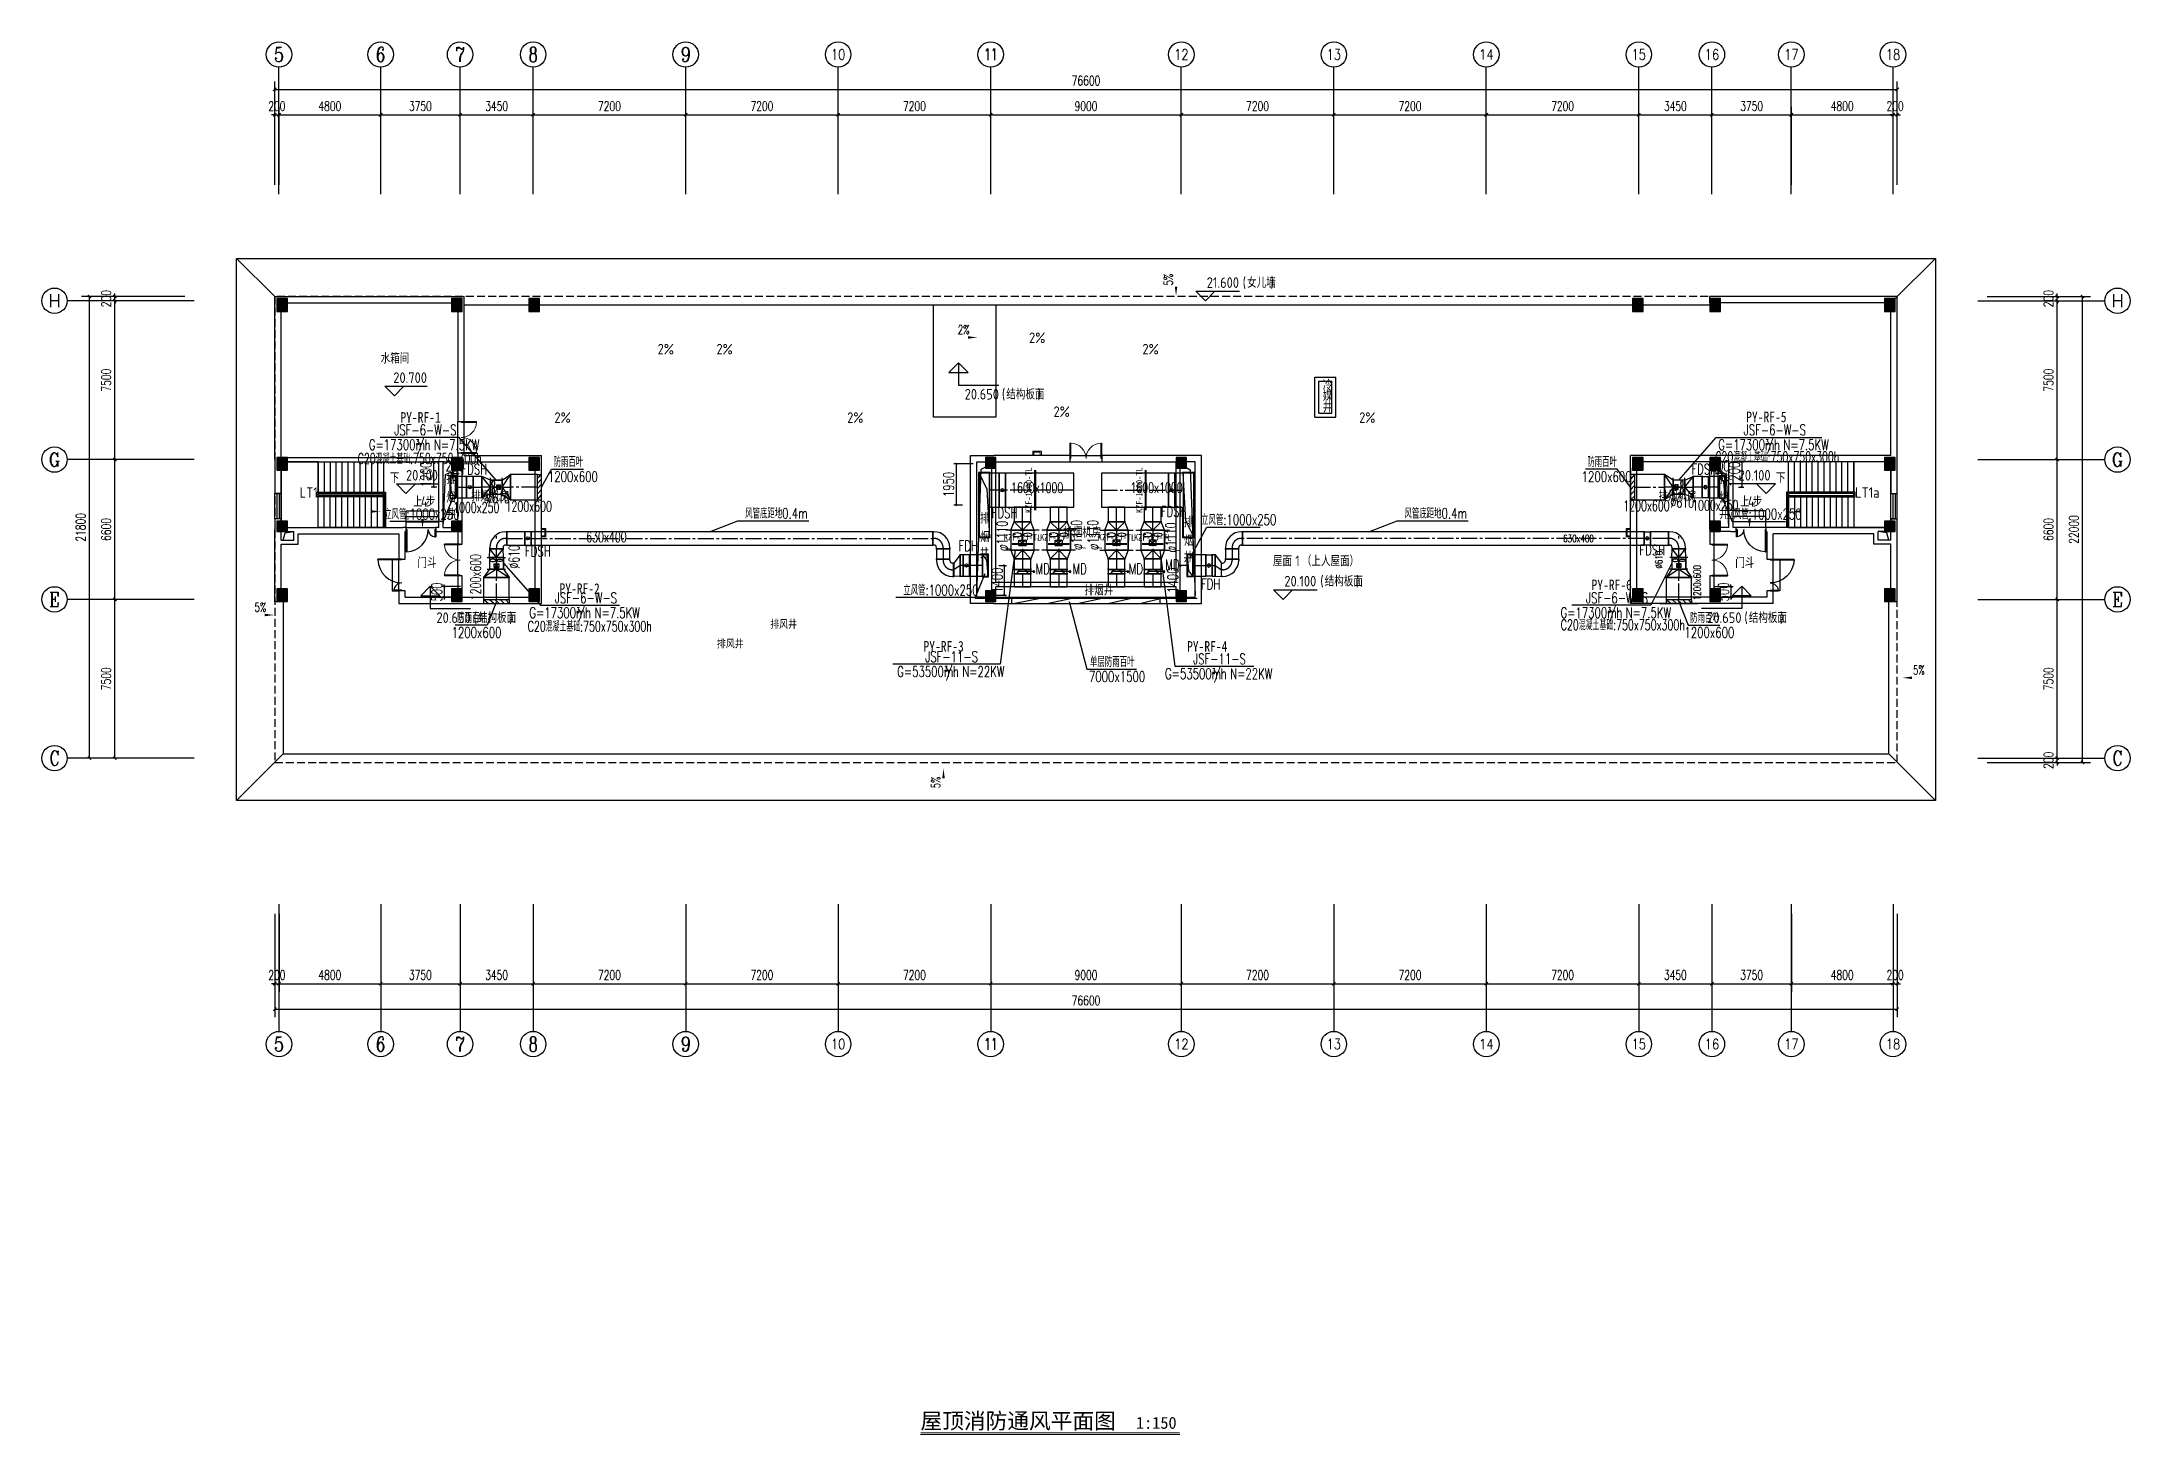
# Model space of a CAD drawing. Extents: x -70335 to 1144202, y 0 to 1100440.
# Drawn here: x -29758 to 68842, y 132615 to 198368 of the extents above; entities that cross this region are included whole.
import ezdxf
from ezdxf.enums import TextEntityAlignment as Align

# ---------------------------------------------------------------- set-up
doc = ezdxf.new("R2010")
doc.units = 0
doc.header["$LTSCALE"] = 1000
doc.linetypes.add('CENTER2', pattern=[1.125, 0.75, -0.125, 0.125, -0.125])
doc.linetypes.add('DASH', pattern=[0.35, 0.25, -0.1])
for name, color, linetype in [('0-标注', 4, 'Continuous'), ('1-标注', 2, 'Continuous'), ('1-风管标注', 4, 'Continuous'), ('2-房间名称', 7, 'Continuous'), ('3-建筑', 7, 'Continuous'), ('3-淡显', 8, 'Continuous'), ('7-地暖标注', 7, 'Continuous'), ('AXIS_TEXT', 7, 'Continuous'), ('BTTK', 7, 'Continuous'), ('BZ_PY', 6, 'Continuous'), ('DIM_SYMB', 3, 'Continuous'), ('DUCT-加压送风中心线', 5, 'CENTER2'), ('DUCT-加压送风法兰', 2, 'Continuous'), ('DUCT-加压送风电动阀门', 7, 'Continuous'), ('DUCT-加压送风管', 1, 'Continuous'), ('DUCT-加压送风管立管', 1, 'Continuous'), ('DUCT-加压送风管端线', 2, 'Continuous'), ('DUCT-加压送风阀门', 7, 'Continuous'), ('DUCT-排烟标注', 3, 'Continuous'), ('DUCT-排烟管', 1, 'Continuous'), ('DUCT-排烟阀门', 7, 'Continuous'), ('DUCT-排风风口', 7, 'Continuous'), ('Logo', 4, 'Continuous'), ('PUB_TITLE', 4, 'Continuous'), ('抗震支吊架', 2, 'Continuous'), ('改过图层标记', 3, 'Continuous'), ('标注-', 4, 'Continuous')]:
    doc.layers.add(name, color=color, linetype=linetype)
doc.layers.add('3-房间名称', color=42, linetype='Continuous', lineweight=0)
doc.layers.add('3-深度淡显', color=252, linetype='Continuous', lineweight=0)
doc.layers.add('条形码', color=7, linetype='Continuous', plot=False)
doc.layers.add('验收章', color=7, linetype='Continuous', plot=False)
doc.styles.add('-黑体', font='', dxfattribs={"width": 0.8})
doc.styles.add('_TCH_AXIS', font='COMPLEX', dxfattribs={"bigfont": 'GBCBIG'})
doc.styles.add('_TCH_DIM_T3', font='SIMPLEX', dxfattribs={"width": 0.705882, "bigfont": 'GBCBIG'})
doc.styles.add('A_DIM', font='simplex.shx', dxfattribs={"width": 0.7, "bigfont": 'gbcbig.shx'})
doc.styles.add('COMPLEX', font='COMPLEX')
doc.styles.add('HT', font='')
doc.styles.add('HZ(TK)', font='geniso.shx', dxfattribs={"width": 0.9, "bigfont": 'hztxt.shx'})
doc.styles.add('kzcad', font='', dxfattribs={"width": 0.8})
doc.styles.get("Standard").update_dxf_attribs({"font": 'gbenor.shx', "bigfont": 'gbcbig.shx'})
doc.styles.add('XP-BZ', font='simplex.shx', dxfattribs={"width": 0.65, "bigfont": 'gbcbig.shx'})
doc.styles.add('设备标注', font='simplex.shx', dxfattribs={"width": 0.7, "bigfont": 'gbcbig.shx'})
doc.styles.add('黑体', font='')
doc.styles.get('-黑体').set_extended_font_data('SimHei')
doc.styles.get('HT').set_extended_font_data('SimHei')
doc.styles.get('kzcad').set_extended_font_data('SimSun')
doc.styles.get('黑体').set_extended_font_data('SimHei')
doc.dimstyles.new('_TCH_ARCH&&150', dxfattribs={"dimtxt": 446.25, "dimasz": 150, "dimexe": 375, "dimexo": 450, "dimgap": 189.375, "dimtad": 1, "dimdec": 0, "dimzin": 0, "dimdsep": 46, "dimtxsty": '_TCH_DIM_T3', "dimblk": 'ARCHTICK', "dimcen": 0.09, "dimclrt": 7, "dimazin": 2, "dimtfac": 1, "dimtdec": 0, "dimtix": 1, "dimtmove": 2, "dimatfit": 3, "dimfxl": 1, "dimtolj": 1, "dimtzin": 0, "dimarcsym": 0})
doc.dimstyles.new('sm150', dxfattribs={"dimtxt": 500, "dimasz": 100, "dimexe": 100, "dimexo": 75, "dimgap": 100, "dimtad": 1, "dimdec": 0, "dimrnd": 10, "dimzin": 0, "dimdsep": 46, "dimtxsty": '设备标注', "dimblk": 'ARCHTICK', "dimcen": 0.09, "dimclrd": 4, "dimclre": 4, "dimclrt": 4, "dimadec": 0, "dimazin": 0, "dimtfac": 1, "dimtdec": 0, "dimtix": 1, "dimtmove": 2, "dimatfit": 3, "dimldrblk": 'ARCHTICK', "dimfxl": 800, "dimfxlon": 1, "dimtolj": 1, "dimtzin": 0, "dimarcsym": 0})

msp = doc.modelspace()

# ---------------------------------------------------------------- texts
at = {"layer": '1-风管标注', "color": 4, "style": '设备标注', "width": 0.705882}
msp.add_text('630x400', height=350, dxfattribs=at).set_placement((42069.5, 174737.9, 400))
for s, p in [('%%C610', (46757.5, 173488.6, 400)), ('1200x600', (48570.1, 171993.9, 400))]:
    msp.add_text(s, height=350, rotation=90, dxfattribs=at).set_placement(p)
at = {"layer": '2-房间名称'}
for s, p in [('21.600', (25243, 186745.2)), ('(', (26938, 186745.2)), ('女儿墙', (27148, 186745.2)), (')', (28253.9, 186745.2)), ('2%%%', (16853.5, 184138.5)), ('水箱间', (-13758.3, 183172.6)), ('2%%%', (-681.5, 183603.5)), ('2%%%', (2094.8, 183603.5)), ('2%%%', (22206.3, 183603.5)), ('20.700', (-13161.8, 182256.9)), ('冷', (30723, 181911.7)), ('20.650', (13815, 181475.5)), ('(', (15570, 181475.5)), ('结构板面', (15780, 181475.5)), (')', (17254.5, 181475.5)), ('媒', (30723, 181403)), ('2%%%', (-5555, 180371)), ('2%%%', (8267.5, 180371)), ('2%%%', (18009, 180651)), ('井', (30723, 180865.5)), ('2%%%', (32440, 180371)), ('下', (-13330.8, 177525.2)), ('20.100', (-12562.4, 177647.3)), ('排', (-10662.6, 177478.6)), ('排', (49444.4, 177478.6)), ('20.100', (50355.8, 177647.3)), ('下', (52116.1, 177525.2)), ('LT1', (-17583.3, 176832.5)), ('上', (-12227.7, 176406.2)), ('4', (-11860.2, 176406.2)), ('步', (-11634.1, 176406.2)), ('烟', (-10662.6, 176601.9)), ('排烟机房', (-9486.9, 176664.8)), ('排烟机房', (46567.7, 176664.8)), ('烟', (49455.6, 176601.9)), ('上', (50422.3, 176406.2)), ('4', (50789.8, 176406.2)), ('步', (51015.9, 176406.2)), ('LT1a', (55850.2, 176832.5)), ('井', (-10662.6, 175828.3)), ('排', (14530.6, 175616.4)), ('排', (24155.4, 175437.2)), ('井', (49438.9, 175828.3)), ('烟', (14546.6, 174739.7)), ('排烟机房', (18462.6, 174955.2)), ('烟', (24171.3, 174560.5)), ('门斗', (-12020.9, 173513.1)), ('井', (14522.6, 173966.1)), ('井', (24147.4, 173786.9)), ('屋面', (28368.6, 173604.8)), ('1', (29421.8, 173604.8)), ('（上人屋面）', (29734.3, 173604.8)), ('门斗', (50194.8, 173513.1)), ('排烟井', (19478.1, 172224.6)), ('20.100', (28907.5, 172645.2)), ('(', (30602.5, 172645.2)), ('结构板面', (30812.5, 172645.2)), (')', (32287, 172645.2)), ('20.650', (-11125, 170924)), ('(', (-9370, 170924)), ('结构板面', (-9160, 170924)), (')', (-7685.5, 170924)), ('20.650', (48870.4, 170924)), ('(', (50625.4, 170924)), ('结构板面', (50835.4, 170924)), (')', (52309.9, 170924))]:
    msp.add_text(s, height=500, dxfattribs=at).set_placement(p)
at = {"layer": '3-房间名称', "style": '-黑体', "width": 0.8}
for p in [(4635.6, 170686.7), (2115.2, 169762.8)]:
    msp.add_text('排风井', height=375.53, dxfattribs=at).set_placement(p)
at = {"layer": '3-深度淡显', "color": 7, "style": 'A_DIM', "width": 0.7}
for rotation, p in [(90, (23635.5, 186858.5)), (0, (58587.7, 168492.5)), (90, (12657, 163115.2))]:
    msp.add_text('5%', height=420, rotation=rotation, dxfattribs=at).set_placement(p)
for s, p in [('2%', (13490.2, 184563)), ('5%', (-19711.8, 171457))]:
    msp.add_text(s, height=420, dxfattribs=at).set_placement(p)
at = {"layer": '7-地暖标注', "color": 4, "style": '-黑体', "width": 0.8}
for s, p in [('PY-RF-1', (-11874.7, 180631.1, -5419.6)), ('PY-RF-5', (51662.9, 180651.2, -5419.6)), ('PY-RF-2', (-4364.7, 172546, -5419.6)), ('PY-RF-6', (44359.3, 172718.8, -5419.6)), ('PY-RF-3', (12819.8, 169817.3, -5419.6)), ('PY-RF-4', (25264.6, 169817.3, -5419.6))]:
    msp.add_text(s, height=500, rotation=360, dxfattribs=at).set_placement(p, align=Align.MIDDLE)
at = {"layer": 'BZ_PY', "style": '设备标注', "width": 0.7}
for s, p in [('FDSH', (-9942, 177937.2, -2600)), ('FDSH', (48126.2, 177937.2, -2600)), ('FDSH', (15089, 175877.4, -2600)), ('FDSH', (23075, 175941.2, -2600)), ('FDSH', (-6943.9, 174065.6, -2600)), ('FDH', (13526.1, 174315.5, -2600)), ('FDSH', (45668.3, 174118.9, -2600)), ('MD', (17162.3, 173231.9, -2600)), ('MD', (18909.6, 173231.9, -2600)), ('MD', (21556.5, 173231.9, -2600)), ('MD', (23285.7, 173412.7, -2600)), ('FDH', (24969.2, 172510.6, -2600))]:
    msp.add_text(s, height=500, rotation=0.000193, dxfattribs=at).set_placement(p)
at = {"layer": 'DIM_SYMB', "color": 7, "style": '黑体'}
for s, height, p in [('屋顶消防通风平面图', 751.05, (11728.4, 132873.1)), ('1:150', 563.29, (21902.3, 132873.1))]:
    msp.add_text(s, height=height, dxfattribs=at).set_placement(p)
at = {"layer": 'DUCT-排烟标注', "style": 'XP-BZ', "width": 0.65}
for s, p in [('1600x1000', (16003.6, 177064.1, 3000)), ('1600x1000', (21641.5, 177064.1, 3000)), ('1000x250', (-10338.1, 176124.7, 3000)), ('%%C610', (-8778.8, 176575, 3000)), ('1200x600', (-7861, 176180.3, 3000)), ('1200x600', (44908.9, 176210, 400)), ('%%C610', (47133.3, 176373.4, 3000)), ('1000x250', (48159.7, 176228.2, 3000)), ('630x400', (-4053.8, 174737.9, 400))]:
    msp.add_text(s, height=500, dxfattribs=at).set_placement(p)
for s, p in [('φ1110', (15834.4, 174327.3, 3000)), ('φ1110', (19347.7, 174369.1, 3000)), ('φ1110', (20115.3, 174369.1, 3000)), ('φ1110', (23797.6, 174248.9, 3000)), ('%%C610', (-7211.6, 173488.6, 400)), ('1200x600', (-9024.2, 171993.9, 400))]:
    msp.add_text(s, height=500, rotation=90, dxfattribs=at).set_placement(p)
at = {"layer": '抗震支吊架', "color": 2, "style": 'kzcad', "width": 0.8}
for s, rotation, p in [('KZF-1600-TL', 89.885388, (16983.3, 177192.4)), ('KZF-1600-TL', 89.885388, (22202.3, 177192.4)), ('KZF-FJ-TL', 359.885388, (16542.9, 174816.6)), ('KZF-FJ-TL', 359.885388, (18252.9, 174816.4)), ('KZF-FJ-TL', 359.885388, (20980.5, 174816.6)), ('KZF-FJ-TL', 359.885388, (22690.5, 174816.4))]:
    msp.add_text(s, height=300, rotation=rotation, dxfattribs=at).set_placement(p, align=Align.CENTER)
at = {"layer": '标注-', "color": 2, "style": '设备标注'}
for s, height, width, p in [('G=17300m', 500, 0.7, (-14317.7, 179087.7)), ('JSF-6-W-S', 500, 0.7, (-13117.7, 179787.7)), ('3', 250, 0.7, (-12105.2, 179337.7)), ('/h', 500, 0.7, (-12017.7, 179087.7)), ('N=7.5KW', 500, 0.7, (-11242.7, 179087.7)), ('G=17300m', 500, 0.7, (49391.7, 179087.7)), ('JSF-6-W-S', 500, 0.7, (50591.7, 179787.7)), ('3', 250, 0.7, (51604.2, 179337.7)), ('/h', 500, 0.7, (51691.7, 179087.7)), ('N=7.5KW', 500, 0.7, (52466.7, 179087.7)), ('C20混凝土基础:750x750x300h', 500, 0.65, (-14842.4, 178435.3, -2419.6)), ('防雨百叶', 500, 0.7, (-5594.5, 178282.5)), ('防雨百叶', 500, 0.7, (43210.6, 178282.5)), ('C20混凝土基础:750x750x300h', 500, 0.65, (49251.1, 178512.7, -2419.6)), ('1200x600', 500, 0.7, (-5860.8, 177582.5)), ('1200x600', 500, 0.7, (42944.2, 177582.5)), ('立风管', 500, 0.7, (-13593.4, 175815.3)), (':1000x250', 500, 0.7, (-12543.4, 175815.3)), ('风管底距地', 500, 0.7, (3448.6, 175850.6)), ('0.4m', 500, 0.7, (5198.6, 175850.6)), ('立风管', 500, 0.7, (24975.1, 175548.9)), (':1000x250', 500, 0.7, (26025.1, 175548.9)), ('风管底距地', 500, 0.7, (34578.9, 175850.6)), ('0.4m', 500, 0.7, (36328.9, 175850.6)), ('立风管', 500, 0.7, (49776.8, 175815.3)), (':1000x250', 500, 0.7, (50826.8, 175815.3)), ('立风管', 500, 0.7, (10913.7, 172224.4)), (':1000x250', 500, 0.7, (11963.7, 172224.4)), ('G=17300m', 500, 0.7, (-6738.7, 171157.6)), ('JSF-6-W-S', 500, 0.7, (-5538.7, 171857.6)), ('3', 250, 0.7, (-4526.2, 171407.6)), ('/h', 500, 0.7, (-4438.7, 171157.6)), ('N=7.5KW', 500, 0.7, (-3663.7, 171157.6)), ('G=17300m', 500, 0.7, (41945.9, 171157.6)), ('JSF-6-W-S', 500, 0.7, (43145.9, 171857.6)), ('3', 250, 0.7, (44158.4, 171407.6)), ('/h', 500, 0.7, (44245.9, 171157.6)), ('N=7.5KW', 500, 0.7, (45020.9, 171157.6)), ('1200x600', 500, 0.7, (-10411.2, 170222)), ('防雨百叶', 500, 0.7, (-10144.9, 170922)), ('C20混凝土基础:750x750x300h', 500, 0.65, (-6815, 170513.4, -2419.6)), ('C20混凝土基础:750x750x300h', 500, 0.65, (41956.4, 170585.9, -2419.6)), ('1200x600', 500, 0.7, (47794.6, 170222)), ('防雨百叶', 500, 0.7, (48060.9, 170922)), ('G=53500m', 500, 0.7, (10626.3, 168378.7)), ('JSF-11-S', 500, 0.7, (11951.3, 169078.7)), ('3', 250, 0.7, (12838.8, 168628.7)), ('/h', 500, 0.7, (12926.3, 168378.7)), ('N=22KW', 500, 0.7, (13701.3, 168378.7)), ('7000x1500', 500, 0.7, (19682.3, 168142.1)), ('单层防雨百叶', 500, 0.7, (19730, 168842.1)), ('G=53500m', 500, 0.7, (23271.6, 168277.6)), ('JSF-11-S', 500, 0.7, (24596.6, 168977.6)), ('3', 250, 0.7, (25484.1, 168527.6)), ('/h', 500, 0.7, (25571.6, 168277.6)), ('N=22KW', 500, 0.7, (26346.6, 168277.6))]:
    msp.add_text(s, height=height, dxfattribs=dict(at, width=width)).set_placement(p)

# ---------------------------------------------------------------- blocks, each defined once
blk = doc.blocks.new('_ArchTick')
at = {"color": 0, "linetype": 'ByBlock', "const_width": 0.4}
blk.add_lwpolyline([(-0.5, -0.5), (0.5, 0.5)], dxfattribs=at)
blk = doc.blocks.new('*D79')
at = {"layer": '0-标注', "color": 4, "lineweight": -2, "transparency": 16777216}
for p, q in [((-10348, 177989), (-10448, 177989)), ((-10348, 177715), (-10348, 178089)), ((-10348, 177989), (-10148, 177989)), ((-10148, 177768), (-10148, 178089)), ((-10148, 177989), (-10048, 177989))]:
    blk.add_line(p, q, dxfattribs=at)
at = {"layer": 'Defpoints', "color": 0, "transparency": 16777216}
for p in [(-10348, 177640), (-10148, 177989), (-10148, 177693)]:
    blk.add_point(p, dxfattribs=at)
at = {"layer": '0-标注', "color": 4, "lineweight": -2, "transparency": 16777216, "xscale": 100, "yscale": 100, "zscale": 100}
blk.add_blockref('_ArchTick', (-10348, 177989), dxfattribs=at)
at = {"layer": '0-标注', "color": 4, "lineweight": -2, "transparency": 16777216, "xscale": 100, "yscale": 100, "zscale": 100, "rotation": 180}
blk.add_blockref('_ArchTick', (-10148, 177989), dxfattribs=at)
at = {"layer": '0-标注', "color": 4, "transparency": 16777216, "insert": (-10248, 178339), "char_height": 500, "attachment_point": 5, "style": '设备标注'}
blk.add_mtext('\\A1;200', dxfattribs=at)
blk = doc.blocks.new('*D89')
at = {"layer": '0-标注', "color": 4, "lineweight": -2, "transparency": 16777216}
for p, q in [((-10744, 178538), (-11370, 178538)), ((-11270, 178538), (-11270, 177340)), ((-11112, 177340), (-11370, 177340))]:
    blk.add_line(p, q, dxfattribs=at)
at = {"layer": 'Defpoints', "color": 0, "transparency": 16777216}
for p in [(-10669, 178538), (-11270, 177340), (-10473, 177340, 3000)]:
    blk.add_point(p, dxfattribs=at)
at = {"layer": '0-标注', "color": 4, "lineweight": -2, "transparency": 16777216, "xscale": 100, "yscale": 100, "zscale": 100}
for p, rotation in [((-11270, 178538), 90), ((-11270, 177340), 270)]:
    blk.add_blockref('_ArchTick', p, dxfattribs=dict(at, rotation=rotation))
at = {"layer": '0-标注', "color": 4, "transparency": 16777216, "insert": (-11620, 177939), "char_height": 500, "attachment_point": 5, "rotation": 90, "style": '设备标注'}
blk.add_mtext('\\A1;1200', dxfattribs=at)
blk = doc.blocks.new('*D91')
at = {"layer": '0-标注', "color": 4, "lineweight": -2, "transparency": 16777216}
for p, q in [((-9983, 172638), (-10858, 172638)), ((-10758, 172638), (-10758, 172738)), ((-10758, 172638), (-10758, 172138)), ((-9983, 172138), (-10858, 172138)), ((-10758, 172138), (-10758, 172038))]:
    blk.add_line(p, q, dxfattribs=at)
at = {"layer": 'Defpoints', "color": 0, "transparency": 16777216}
for p in [(-9908, 172638), (-10758, 172138), (-9908, 172138)]:
    blk.add_point(p, dxfattribs=at)
at = {"layer": '0-标注', "color": 4, "lineweight": -2, "transparency": 16777216, "xscale": 100, "yscale": 100, "zscale": 100}
for p, rotation in [((-10758, 172638), 270), ((-10758, 172138), 90)]:
    blk.add_blockref('_ArchTick', p, dxfattribs=dict(at, rotation=rotation))
at = {"layer": '0-标注', "color": 4, "transparency": 16777216, "insert": (-11108, 172388), "char_height": 500, "attachment_point": 5, "rotation": 90, "style": '设备标注'}
blk.add_mtext('\\A1;500', dxfattribs=at)
blk = doc.blocks.new('*D94')
at = {"layer": '0-标注', "color": 4, "lineweight": -2, "transparency": 16777216}
for p, q in [((49382, 177989), (49282, 177989)), ((49382, 177768), (49382, 178089)), ((49582, 177989), (49382, 177989)), ((49582, 177715), (49582, 178089)), ((49582, 177989), (49682, 177989))]:
    blk.add_line(p, q, dxfattribs=at)
at = {"layer": 'Defpoints', "color": 0, "transparency": 16777216}
for p in [(49382, 177989), (49382, 177693), (49582, 177640)]:
    blk.add_point(p, dxfattribs=at)
at = {"layer": '0-标注', "color": 4, "lineweight": -2, "transparency": 16777216, "xscale": 100, "yscale": 100, "zscale": 100}
blk.add_blockref('_ArchTick', (49382, 177989), dxfattribs=at)
at = {"layer": '0-标注', "color": 4, "lineweight": -2, "transparency": 16777216, "xscale": 100, "yscale": 100, "zscale": 100, "rotation": 180}
blk.add_blockref('_ArchTick', (49582, 177989), dxfattribs=at)
at = {"layer": '0-标注', "color": 4, "transparency": 16777216, "insert": (49482, 178339), "char_height": 500, "attachment_point": 5, "style": '设备标注'}
blk.add_mtext('\\A1;200', dxfattribs=at)
blk = doc.blocks.new('*D96')
at = {"layer": '0-标注', "color": 4, "lineweight": -2, "transparency": 16777216}
for p, q in [((49977, 178538), (50603, 178538)), ((50503, 178538), (50503, 177340)), ((50345, 177340), (50603, 177340))]:
    blk.add_line(p, q, dxfattribs=at)
at = {"layer": 'Defpoints', "color": 0, "transparency": 16777216}
for p in [(49902, 178538), (49707, 177340, 3000), (50503, 177340)]:
    blk.add_point(p, dxfattribs=at)
at = {"layer": '0-标注', "color": 4, "lineweight": -2, "transparency": 16777216, "xscale": 100, "yscale": 100, "zscale": 100}
for p, rotation in [((50503, 178538), 90), ((50503, 177340), 270)]:
    blk.add_blockref('_ArchTick', p, dxfattribs=dict(at, rotation=rotation))
at = {"layer": '0-标注', "color": 4, "transparency": 16777216, "insert": (50153, 177939), "char_height": 500, "attachment_point": 5, "rotation": 90, "style": '设备标注'}
blk.add_mtext('\\A1;1200', dxfattribs=at)
blk = doc.blocks.new('*D95')
at = {"layer": '0-标注', "color": 4, "lineweight": -2, "transparency": 16777216}
for p, q in [((49217, 172638), (50092, 172638)), ((49992, 172638), (49992, 172738)), ((49992, 172638), (49992, 172138)), ((49217, 172138), (50092, 172138)), ((49992, 172138), (49992, 172038))]:
    blk.add_line(p, q, dxfattribs=at)
at = {"layer": 'Defpoints', "color": 0, "transparency": 16777216}
for p in [(49142, 172638), (49142, 172138), (49992, 172138)]:
    blk.add_point(p, dxfattribs=at)
at = {"layer": '0-标注', "color": 4, "lineweight": -2, "transparency": 16777216, "xscale": 100, "yscale": 100, "zscale": 100}
for p, rotation in [((49992, 172638), 270), ((49992, 172138), 90)]:
    blk.add_blockref('_ArchTick', p, dxfattribs=dict(at, rotation=rotation))
at = {"layer": '0-标注', "color": 4, "transparency": 16777216, "insert": (49642, 172388), "char_height": 500, "attachment_point": 5, "rotation": 90, "style": '设备标注'}
blk.add_mtext('\\A1;500', dxfattribs=at)
blk = doc.blocks.new('*D1211')
at = {"layer": '1-标注', "color": 4, "lineweight": -2, "transparency": 16777216}
for p, q in [((14208, 178438), (13308, 178438)), ((13408, 178438), (13408, 176492)), ((13710, 176492), (13308, 176492))]:
    blk.add_line(p, q, dxfattribs=at)
at = {"layer": 'Defpoints', "color": 0, "transparency": 16777216}
for p in [(14536, 178438), (13408, 176492), (14492, 176492, 2375)]:
    blk.add_point(p, dxfattribs=at)
at = {"layer": '1-标注', "color": 4, "lineweight": -2, "transparency": 16777216, "xscale": 100, "yscale": 100, "zscale": 100}
for p, rotation in [((13408, 178438), 90), ((13408, 176492), 270)]:
    blk.add_blockref('_ArchTick', p, dxfattribs=dict(at, rotation=rotation))
at = {"layer": '1-标注', "color": 4, "transparency": 16777216, "insert": (13058, 177465), "char_height": 500, "attachment_point": 5, "rotation": 90, "style": '设备标注'}
blk.add_mtext('\\A1;1950', dxfattribs=at)
blk = doc.blocks.new('*D1212')
at = {"layer": '1-标注', "color": 4, "lineweight": -2, "transparency": 16777216}
for p, q in [((15431, 173640), (15796, 173640)), ((15696, 172238), (15696, 173640)), ((14923, 172238), (15796, 172238))]:
    blk.add_line(p, q, dxfattribs=at)
at = {"layer": 'Defpoints', "color": 0, "transparency": 16777216}
for p in [(14662, 173640, 2550), (15696, 173640), (14848, 172238)]:
    blk.add_point(p, dxfattribs=at)
at = {"layer": '1-标注', "color": 4, "lineweight": -2, "transparency": 16777216, "xscale": 100, "yscale": 100, "zscale": 100}
for p, rotation in [((15696, 173640), 90), ((15696, 172238), 270)]:
    blk.add_blockref('_ArchTick', p, dxfattribs=dict(at, rotation=rotation))
at = {"layer": '1-标注', "color": 4, "transparency": 16777216, "insert": (15346, 172939), "char_height": 500, "attachment_point": 5, "rotation": 90, "style": '设备标注'}
blk.add_mtext('\\A1;1400', dxfattribs=at)
blk = doc.blocks.new('*D1213')
at = {"layer": '1-标注', "color": 4, "lineweight": -2, "transparency": 16777216}
for p, q in [((24381, 173640), (23892, 173640)), ((23992, 172238), (23992, 173640)), ((24267, 172238), (23892, 172238))]:
    blk.add_line(p, q, dxfattribs=at)
at = {"layer": 'Defpoints', "color": 0, "transparency": 16777216}
for p in [(23992, 173640), (24456, 173640), (24342, 172238)]:
    blk.add_point(p, dxfattribs=at)
at = {"layer": '1-标注', "color": 4, "lineweight": -2, "transparency": 16777216, "xscale": 100, "yscale": 100, "zscale": 100}
for p, rotation in [((23992, 173640), 90), ((23992, 172238), 270)]:
    blk.add_blockref('_ArchTick', p, dxfattribs=dict(at, rotation=rotation))
at = {"layer": '1-标注', "color": 4, "transparency": 16777216, "insert": (23642, 172939), "char_height": 500, "attachment_point": 5, "rotation": 90, "style": '设备标注'}
blk.add_mtext('\\A1;1400', dxfattribs=at)
blk = doc.blocks.new('$DorLib2D$00000225')
at = {"color": 0}
for p, q in [((0.475, -0.001), (0.475, 0.752)), ((0.475, 0.752), (0.5, 0.752)), ((0.5, -0.001), (0.5, 0.752)), ((-0.5, 0), (-0.5, 0.252)), ((-0.475, 0.252), (-0.5, 0.252)), ((-0.475, 0), (-0.475, 0.252)), ((-0.475, 0), (-0.5, 0)), ((0.475, -0.001), (0.5, -0.001))]:
    blk.add_line(p, q, dxfattribs=at)
for centre, radius, start, end in [((0.505, -0.002), 0.755, 92.24927, 179.72377), ((-0.501, 0.003), 0.251, 359.78987, 84.09744)]:
    blk.add_arc(centre, radius, start, end, dxfattribs=at)
blk = doc.blocks.new('$DorLib2D$00000002')
for p, q in [((-0.5, 0), (-0.5, 0.4875)), ((-0.475, 0.4875), (-0.5, 0.4875)), ((-0.475, 0), (-0.475, 0.4875)), ((0.475, 0), (0.475, 0.4875)), ((0.475, 0.4875), (0.5, 0.4875)), ((0.5, 0), (0.5, 0.4875)), ((-0.5, 0), (-0.475, 0)), ((0.5, 0), (0.475, 0))]:
    blk.add_line(p, q)
at = {"lineweight": 13}
for centre, start, end in [((-0.4875, 0), 0, 88.530716), ((0.4875, 0), 91.469284, 180)]:
    blk.add_arc(centre, 0.4875, start, end, dxfattribs=at)
blk = doc.blocks.new('$TCHSYS$WIN2D')
for p, q in [((-0.5, 0.5), (0.5, 0.5)), ((-0.5, 0.5), (-0.5, -0.5)), ((0.5, 0.167), (-0.5, 0.167)), ((0.5, 0.5), (0.5, -0.5)), ((0.5, -0.167), (-0.5, -0.167)), ((-0.5, -0.5), (0.5, -0.5))]:
    blk.add_line(p, q)
blk = doc.blocks.new('*D2707')
at = {"layer": '3-建筑', "color": 0, "lineweight": -2, "transparency": 16777216}
for p, q in [((65392, 164538), (65392, 164688)), ((62092, 164538), (65767, 164538)), ((62092, 164338), (65767, 164338)), ((65392, 164338), (65392, 164538)), ((65392, 164338), (65392, 164188))]:
    blk.add_line(p, q, dxfattribs=at)
at = {"layer": 'Defpoints', "color": 0, "transparency": 16777216}
for p in [(61642, 164538), (61642, 164338), (65392, 164538)]:
    blk.add_point(p, dxfattribs=at)
at = {"layer": '3-建筑', "color": 0, "lineweight": -2, "transparency": 16777216, "xscale": 150, "yscale": 150, "zscale": 150}
for p, rotation in [((65392, 164538), 270), ((65392, 164338), 90)]:
    blk.add_blockref('_ArchTick', p, dxfattribs=dict(at, rotation=rotation))
at = {"layer": '3-建筑', "color": 7, "transparency": 16777216, "insert": (64979, 164438), "char_height": 446.2, "attachment_point": 5, "rotation": 90, "style": '_TCH_DIM_T3'}
blk.add_mtext('\\A1;200', dxfattribs=at)
blk = doc.blocks.new('*D2708')
at = {"layer": '3-建筑', "color": 0, "lineweight": -2, "transparency": 16777216}
for p, q in [((62092, 172038), (65767, 172038)), ((65392, 164538), (65392, 172038)), ((62092, 164538), (65767, 164538))]:
    blk.add_line(p, q, dxfattribs=at)
at = {"layer": 'Defpoints', "color": 0, "transparency": 16777216}
for p in [(61642, 172038), (65392, 172038), (61642, 164538)]:
    blk.add_point(p, dxfattribs=at)
at = {"layer": '3-建筑', "color": 0, "lineweight": -2, "transparency": 16777216, "xscale": 150, "yscale": 150, "zscale": 150}
for p, rotation in [((65392, 172038), 90), ((65392, 164538), 270)]:
    blk.add_blockref('_ArchTick', p, dxfattribs=dict(at, rotation=rotation))
at = {"layer": '3-建筑', "color": 7, "transparency": 16777216, "insert": (64979, 168288), "char_height": 446.2, "attachment_point": 5, "rotation": 90, "style": '_TCH_DIM_T3'}
blk.add_mtext('\\A1;7500', dxfattribs=at)
blk = doc.blocks.new('*D2709')
at = {"layer": '3-建筑', "color": 0, "lineweight": -2, "transparency": 16777216}
for p, q in [((62092, 178638), (65767, 178638)), ((65392, 172038), (65392, 178638)), ((62092, 172038), (65767, 172038))]:
    blk.add_line(p, q, dxfattribs=at)
at = {"layer": 'Defpoints', "color": 0, "transparency": 16777216}
for p in [(61642, 178638), (65392, 178638), (61642, 172038)]:
    blk.add_point(p, dxfattribs=at)
at = {"layer": '3-建筑', "color": 0, "lineweight": -2, "transparency": 16777216, "xscale": 150, "yscale": 150, "zscale": 150}
for p, rotation in [((65392, 178638), 90), ((65392, 172038), 270)]:
    blk.add_blockref('_ArchTick', p, dxfattribs=dict(at, rotation=rotation))
at = {"layer": '3-建筑', "color": 7, "transparency": 16777216, "insert": (64979, 175338), "char_height": 446.2, "attachment_point": 5, "rotation": 90, "style": '_TCH_DIM_T3'}
blk.add_mtext('\\A1;6600', dxfattribs=at)
blk = doc.blocks.new('*D2710')
at = {"layer": '3-建筑', "color": 0, "lineweight": -2, "transparency": 16777216}
for p, q in [((62092, 186138), (65767, 186138)), ((65392, 178638), (65392, 186138)), ((62092, 178638), (65767, 178638))]:
    blk.add_line(p, q, dxfattribs=at)
at = {"layer": 'Defpoints', "color": 0, "transparency": 16777216}
for p in [(61642, 186138), (65392, 186138), (61642, 178638)]:
    blk.add_point(p, dxfattribs=at)
at = {"layer": '3-建筑', "color": 0, "lineweight": -2, "transparency": 16777216, "xscale": 150, "yscale": 150, "zscale": 150}
for p, rotation in [((65392, 186138), 90), ((65392, 178638), 270)]:
    blk.add_blockref('_ArchTick', p, dxfattribs=dict(at, rotation=rotation))
at = {"layer": '3-建筑', "color": 7, "transparency": 16777216, "insert": (64979, 182388), "char_height": 446.2, "attachment_point": 5, "rotation": 90, "style": '_TCH_DIM_T3'}
blk.add_mtext('\\A1;7500', dxfattribs=at)
blk = doc.blocks.new('*D2711')
at = {"layer": '3-建筑', "color": 0, "lineweight": -2, "transparency": 16777216}
for p, q in [((65392, 186338), (65392, 186488)), ((62092, 186338), (65767, 186338)), ((62092, 186138), (65767, 186138)), ((65392, 186138), (65392, 186338)), ((65392, 186138), (65392, 185988))]:
    blk.add_line(p, q, dxfattribs=at)
at = {"layer": 'Defpoints', "color": 0, "transparency": 16777216}
for p in [(61642, 186338), (61642, 186138), (65392, 186338)]:
    blk.add_point(p, dxfattribs=at)
at = {"layer": '3-建筑', "color": 0, "lineweight": -2, "transparency": 16777216, "xscale": 150, "yscale": 150, "zscale": 150}
for p, rotation in [((65392, 186338), 270), ((65392, 186138), 90)]:
    blk.add_blockref('_ArchTick', p, dxfattribs=dict(at, rotation=rotation))
at = {"layer": '3-建筑', "color": 7, "transparency": 16777216, "insert": (64979, 186238), "char_height": 446.2, "attachment_point": 5, "rotation": 90, "style": '_TCH_DIM_T3'}
blk.add_mtext('\\A1;200', dxfattribs=at)
blk = doc.blocks.new('*D2712')
at = {"layer": '3-建筑', "color": 0, "lineweight": -2, "transparency": 16777216}
for p, q in [((62092, 186338), (66967, 186338)), ((66592, 164338), (66592, 186338)), ((62092, 164338), (66967, 164338))]:
    blk.add_line(p, q, dxfattribs=at)
at = {"layer": 'Defpoints', "color": 0, "transparency": 16777216}
for p in [(61642, 186338), (66592, 186338), (61642, 164338)]:
    blk.add_point(p, dxfattribs=at)
at = {"layer": '3-建筑', "color": 0, "lineweight": -2, "transparency": 16777216, "xscale": 150, "yscale": 150, "zscale": 150}
for p, rotation in [((66592, 186338), 90), ((66592, 164338), 270)]:
    blk.add_blockref('_ArchTick', p, dxfattribs=dict(at, rotation=rotation))
at = {"layer": '3-建筑', "color": 7, "transparency": 16777216, "insert": (66179, 175338), "char_height": 446.2, "attachment_point": 5, "rotation": 90, "style": '_TCH_DIM_T3'}
blk.add_mtext('\\A1;22000', dxfattribs=at)
blk = doc.blocks.new('_AXISO')
blk.add_circle((0, 0), 0.5)
at = {"layer": 'AXIS_TEXT', "style": 'COMPLEX', "width": 1.041667}
blk.add_attdef('A', text='', height=0.56, dxfattribs=at).set_placement((-0.25, -0.28), (0.25, -0.28), align=Align.FIT)
blk = doc.blocks.new('*D2713')
at = {"layer": '3-建筑', "color": 0, "lineweight": -2, "transparency": 16777216}
for p, q in [((-23008, 172038), (-26683, 172038)), ((-26308, 164538), (-26308, 172038)), ((-23008, 164538), (-26683, 164538))]:
    blk.add_line(p, q, dxfattribs=at)
at = {"layer": 'Defpoints', "color": 0, "transparency": 16777216}
for p in [(-26308, 172038), (-22558, 172038), (-22558, 164538)]:
    blk.add_point(p, dxfattribs=at)
at = {"layer": '3-建筑', "color": 0, "lineweight": -2, "transparency": 16777216, "xscale": 150, "yscale": 150, "zscale": 150}
for p, rotation in [((-26308, 172038), 90), ((-26308, 164538), 270)]:
    blk.add_blockref('_ArchTick', p, dxfattribs=dict(at, rotation=rotation))
at = {"layer": '3-建筑', "color": 7, "transparency": 16777216, "insert": (-26721, 168288), "char_height": 446.2, "attachment_point": 5, "rotation": 90, "style": '_TCH_DIM_T3'}
blk.add_mtext('\\A1;7500', dxfattribs=at)
blk = doc.blocks.new('*D2714')
at = {"layer": '3-建筑', "color": 0, "lineweight": -2, "transparency": 16777216}
for p, q in [((-23008, 178638), (-26683, 178638)), ((-26308, 172038), (-26308, 178638)), ((-23008, 172038), (-26683, 172038))]:
    blk.add_line(p, q, dxfattribs=at)
at = {"layer": 'Defpoints', "color": 0, "transparency": 16777216}
for p in [(-26308, 178638), (-22558, 178638), (-22558, 172038)]:
    blk.add_point(p, dxfattribs=at)
at = {"layer": '3-建筑', "color": 0, "lineweight": -2, "transparency": 16777216, "xscale": 150, "yscale": 150, "zscale": 150}
for p, rotation in [((-26308, 178638), 90), ((-26308, 172038), 270)]:
    blk.add_blockref('_ArchTick', p, dxfattribs=dict(at, rotation=rotation))
at = {"layer": '3-建筑', "color": 7, "transparency": 16777216, "insert": (-26721, 175338), "char_height": 446.2, "attachment_point": 5, "rotation": 90, "style": '_TCH_DIM_T3'}
blk.add_mtext('\\A1;6600', dxfattribs=at)
blk = doc.blocks.new('*D2715')
at = {"layer": '3-建筑', "color": 0, "lineweight": -2, "transparency": 16777216}
for p, q in [((-23008, 186138), (-26683, 186138)), ((-26308, 178638), (-26308, 186138)), ((-23008, 178638), (-26683, 178638))]:
    blk.add_line(p, q, dxfattribs=at)
at = {"layer": 'Defpoints', "color": 0, "transparency": 16777216}
for p in [(-26308, 186138), (-22558, 186138), (-22558, 178638)]:
    blk.add_point(p, dxfattribs=at)
at = {"layer": '3-建筑', "color": 0, "lineweight": -2, "transparency": 16777216, "xscale": 150, "yscale": 150, "zscale": 150}
for p, rotation in [((-26308, 186138), 90), ((-26308, 178638), 270)]:
    blk.add_blockref('_ArchTick', p, dxfattribs=dict(at, rotation=rotation))
at = {"layer": '3-建筑', "color": 7, "transparency": 16777216, "insert": (-26721, 182388), "char_height": 446.2, "attachment_point": 5, "rotation": 90, "style": '_TCH_DIM_T3'}
blk.add_mtext('\\A1;7500', dxfattribs=at)
blk = doc.blocks.new('*D2716')
at = {"layer": '3-建筑', "color": 0, "lineweight": -2, "transparency": 16777216}
for p, q in [((-26308, 186338), (-26308, 186488)), ((-23008, 186338), (-26683, 186338)), ((-23008, 186138), (-26683, 186138)), ((-26308, 186138), (-26308, 186338)), ((-26308, 186138), (-26308, 185988))]:
    blk.add_line(p, q, dxfattribs=at)
at = {"layer": 'Defpoints', "color": 0, "transparency": 16777216}
for p in [(-26308, 186338), (-22558, 186338), (-22558, 186138)]:
    blk.add_point(p, dxfattribs=at)
at = {"layer": '3-建筑', "color": 0, "lineweight": -2, "transparency": 16777216, "xscale": 150, "yscale": 150, "zscale": 150}
for p, rotation in [((-26308, 186338), 270), ((-26308, 186138), 90)]:
    blk.add_blockref('_ArchTick', p, dxfattribs=dict(at, rotation=rotation))
at = {"layer": '3-建筑', "color": 7, "transparency": 16777216, "insert": (-26721, 186238), "char_height": 446.2, "attachment_point": 5, "rotation": 90, "style": '_TCH_DIM_T3'}
blk.add_mtext('\\A1;200', dxfattribs=at)
blk = doc.blocks.new('*D2717')
at = {"layer": '3-建筑', "color": 0, "lineweight": -2, "transparency": 16777216}
for p, q in [((-23008, 186338), (-27883, 186338)), ((-27508, 164538), (-27508, 186338)), ((-23008, 164538), (-27883, 164538))]:
    blk.add_line(p, q, dxfattribs=at)
at = {"layer": 'Defpoints', "color": 0, "transparency": 16777216}
for p in [(-27508, 186338), (-22558, 186338), (-22558, 164538)]:
    blk.add_point(p, dxfattribs=at)
at = {"layer": '3-建筑', "color": 0, "lineweight": -2, "transparency": 16777216, "xscale": 150, "yscale": 150, "zscale": 150}
for p, rotation in [((-27508, 186338), 90), ((-27508, 164538), 270)]:
    blk.add_blockref('_ArchTick', p, dxfattribs=dict(at, rotation=rotation))
at = {"layer": '3-建筑', "color": 7, "transparency": 16777216, "insert": (-27921, 175438), "char_height": 446.2, "attachment_point": 5, "rotation": 90, "style": '_TCH_DIM_T3'}
blk.add_mtext('\\A1;21800', dxfattribs=at)
blk = doc.blocks.new('*D2718')
at = {"layer": '3-建筑', "color": 0, "lineweight": -2, "transparency": 16777216}
for p, q in [((-18758, 191618), (-18758, 195293)), ((-18558, 191618), (-18558, 195293)), ((-18758, 194918), (-18908, 194918)), ((-18758, 194918), (-18558, 194918)), ((-18558, 194918), (-18408, 194918))]:
    blk.add_line(p, q, dxfattribs=at)
at = {"layer": 'Defpoints', "color": 0, "transparency": 16777216}
for p in [(-18558, 194918), (-18758, 191168), (-18558, 191168)]:
    blk.add_point(p, dxfattribs=at)
at = {"layer": '3-建筑', "color": 0, "lineweight": -2, "transparency": 16777216, "xscale": 150, "yscale": 150, "zscale": 150}
blk.add_blockref('_ArchTick', (-18758, 194918), dxfattribs=at)
at = {"layer": '3-建筑', "color": 0, "lineweight": -2, "transparency": 16777216, "xscale": 150, "yscale": 150, "zscale": 150, "rotation": 180}
blk.add_blockref('_ArchTick', (-18558, 194918), dxfattribs=at)
at = {"layer": '3-建筑', "color": 7, "transparency": 16777216, "insert": (-18658, 195331), "char_height": 446.2, "attachment_point": 5, "style": '_TCH_DIM_T3'}
blk.add_mtext('\\A1;200', dxfattribs=at)
blk = doc.blocks.new('*D2719')
at = {"layer": '3-建筑', "color": 0, "lineweight": -2, "transparency": 16777216}
for p, q in [((-18558, 191618), (-18558, 195293)), ((-13758, 191618), (-13758, 195293)), ((-18558, 194918), (-13758, 194918))]:
    blk.add_line(p, q, dxfattribs=at)
at = {"layer": 'Defpoints', "color": 0, "transparency": 16777216}
for p in [(-13758, 194918), (-18558, 191168), (-13758, 191168)]:
    blk.add_point(p, dxfattribs=at)
at = {"layer": '3-建筑', "color": 0, "lineweight": -2, "transparency": 16777216, "xscale": 150, "yscale": 150, "zscale": 150, "rotation": 180}
blk.add_blockref('_ArchTick', (-18558, 194918), dxfattribs=at)
at = {"layer": '3-建筑', "color": 0, "lineweight": -2, "transparency": 16777216, "xscale": 150, "yscale": 150, "zscale": 150}
blk.add_blockref('_ArchTick', (-13758, 194918), dxfattribs=at)
at = {"layer": '3-建筑', "color": 7, "transparency": 16777216, "insert": (-16158, 195331), "char_height": 446.2, "attachment_point": 5, "style": '_TCH_DIM_T3'}
blk.add_mtext('\\A1;4800', dxfattribs=at)
blk = doc.blocks.new('*D2720')
at = {"layer": '3-建筑', "color": 0, "lineweight": -2, "transparency": 16777216}
for p, q in [((-13758, 191618), (-13758, 195293)), ((-10008, 191618), (-10008, 195293)), ((-13758, 194918), (-10008, 194918))]:
    blk.add_line(p, q, dxfattribs=at)
at = {"layer": 'Defpoints', "color": 0, "transparency": 16777216}
for p in [(-10008, 194918), (-13758, 191168), (-10008, 191168)]:
    blk.add_point(p, dxfattribs=at)
at = {"layer": '3-建筑', "color": 0, "lineweight": -2, "transparency": 16777216, "xscale": 150, "yscale": 150, "zscale": 150, "rotation": 180}
blk.add_blockref('_ArchTick', (-13758, 194918), dxfattribs=at)
at = {"layer": '3-建筑', "color": 0, "lineweight": -2, "transparency": 16777216, "xscale": 150, "yscale": 150, "zscale": 150}
blk.add_blockref('_ArchTick', (-10008, 194918), dxfattribs=at)
at = {"layer": '3-建筑', "color": 7, "transparency": 16777216, "insert": (-11883, 195331), "char_height": 446.2, "attachment_point": 5, "style": '_TCH_DIM_T3'}
blk.add_mtext('\\A1;3750', dxfattribs=at)
blk = doc.blocks.new('*D2721')
at = {"layer": '3-建筑', "color": 0, "lineweight": -2, "transparency": 16777216}
for p, q in [((-10008, 191618), (-10008, 195293)), ((-6558, 191618), (-6558, 195293)), ((-10008, 194918), (-6558, 194918))]:
    blk.add_line(p, q, dxfattribs=at)
at = {"layer": 'Defpoints', "color": 0, "transparency": 16777216}
for p in [(-6558, 194918), (-10008, 191168), (-6558, 191168)]:
    blk.add_point(p, dxfattribs=at)
at = {"layer": '3-建筑', "color": 0, "lineweight": -2, "transparency": 16777216, "xscale": 150, "yscale": 150, "zscale": 150, "rotation": 180}
blk.add_blockref('_ArchTick', (-10008, 194918), dxfattribs=at)
at = {"layer": '3-建筑', "color": 0, "lineweight": -2, "transparency": 16777216, "xscale": 150, "yscale": 150, "zscale": 150}
blk.add_blockref('_ArchTick', (-6558, 194918), dxfattribs=at)
at = {"layer": '3-建筑', "color": 7, "transparency": 16777216, "insert": (-8283, 195331), "char_height": 446.2, "attachment_point": 5, "style": '_TCH_DIM_T3'}
blk.add_mtext('\\A1;3450', dxfattribs=at)
blk = doc.blocks.new('*D2722')
at = {"layer": '3-建筑', "color": 0, "lineweight": -2, "transparency": 16777216}
for p, q in [((-6558, 191618), (-6558, 195293)), ((642, 191618), (642, 195293)), ((-6558, 194918), (642, 194918))]:
    blk.add_line(p, q, dxfattribs=at)
at = {"layer": 'Defpoints', "color": 0, "transparency": 16777216}
for p in [(642, 194918), (-6558, 191168), (642, 191168)]:
    blk.add_point(p, dxfattribs=at)
at = {"layer": '3-建筑', "color": 0, "lineweight": -2, "transparency": 16777216, "xscale": 150, "yscale": 150, "zscale": 150, "rotation": 180}
blk.add_blockref('_ArchTick', (-6558, 194918), dxfattribs=at)
at = {"layer": '3-建筑', "color": 0, "lineweight": -2, "transparency": 16777216, "xscale": 150, "yscale": 150, "zscale": 150}
blk.add_blockref('_ArchTick', (642, 194918), dxfattribs=at)
at = {"layer": '3-建筑', "color": 7, "transparency": 16777216, "insert": (-2958, 195331), "char_height": 446.2, "attachment_point": 5, "style": '_TCH_DIM_T3'}
blk.add_mtext('\\A1;7200', dxfattribs=at)
blk = doc.blocks.new('*D2723')
at = {"layer": '3-建筑', "color": 0, "lineweight": -2, "transparency": 16777216}
for p, q in [((642, 191618), (642, 195293)), ((7842, 191618), (7842, 195293)), ((642, 194918), (7842, 194918))]:
    blk.add_line(p, q, dxfattribs=at)
at = {"layer": 'Defpoints', "color": 0, "transparency": 16777216}
for p in [(7842, 194918), (642, 191168), (7842, 191168)]:
    blk.add_point(p, dxfattribs=at)
at = {"layer": '3-建筑', "color": 0, "lineweight": -2, "transparency": 16777216, "xscale": 150, "yscale": 150, "zscale": 150, "rotation": 180}
blk.add_blockref('_ArchTick', (642, 194918), dxfattribs=at)
at = {"layer": '3-建筑', "color": 0, "lineweight": -2, "transparency": 16777216, "xscale": 150, "yscale": 150, "zscale": 150}
blk.add_blockref('_ArchTick', (7842, 194918), dxfattribs=at)
at = {"layer": '3-建筑', "color": 7, "transparency": 16777216, "insert": (4242, 195331), "char_height": 446.2, "attachment_point": 5, "style": '_TCH_DIM_T3'}
blk.add_mtext('\\A1;7200', dxfattribs=at)
blk = doc.blocks.new('*D2724')
at = {"layer": '3-建筑', "color": 0, "lineweight": -2, "transparency": 16777216}
for p, q in [((7842, 191618), (7842, 195293)), ((15042, 191618), (15042, 195293)), ((7842, 194918), (15042, 194918))]:
    blk.add_line(p, q, dxfattribs=at)
at = {"layer": 'Defpoints', "color": 0, "transparency": 16777216}
for p in [(15042, 194918), (7842, 191168), (15042, 191168)]:
    blk.add_point(p, dxfattribs=at)
at = {"layer": '3-建筑', "color": 0, "lineweight": -2, "transparency": 16777216, "xscale": 150, "yscale": 150, "zscale": 150, "rotation": 180}
blk.add_blockref('_ArchTick', (7842, 194918), dxfattribs=at)
at = {"layer": '3-建筑', "color": 0, "lineweight": -2, "transparency": 16777216, "xscale": 150, "yscale": 150, "zscale": 150}
blk.add_blockref('_ArchTick', (15042, 194918), dxfattribs=at)
at = {"layer": '3-建筑', "color": 7, "transparency": 16777216, "insert": (11442, 195331), "char_height": 446.2, "attachment_point": 5, "style": '_TCH_DIM_T3'}
blk.add_mtext('\\A1;7200', dxfattribs=at)
blk = doc.blocks.new('*D2725')
at = {"layer": '3-建筑', "color": 0, "lineweight": -2, "transparency": 16777216}
for p, q in [((15042, 191618), (15042, 195293)), ((24042, 191618), (24042, 195293)), ((15042, 194918), (24042, 194918))]:
    blk.add_line(p, q, dxfattribs=at)
at = {"layer": 'Defpoints', "color": 0, "transparency": 16777216}
for p in [(24042, 194918), (15042, 191168), (24042, 191168)]:
    blk.add_point(p, dxfattribs=at)
at = {"layer": '3-建筑', "color": 0, "lineweight": -2, "transparency": 16777216, "xscale": 150, "yscale": 150, "zscale": 150, "rotation": 180}
blk.add_blockref('_ArchTick', (15042, 194918), dxfattribs=at)
at = {"layer": '3-建筑', "color": 0, "lineweight": -2, "transparency": 16777216, "xscale": 150, "yscale": 150, "zscale": 150}
blk.add_blockref('_ArchTick', (24042, 194918), dxfattribs=at)
at = {"layer": '3-建筑', "color": 7, "transparency": 16777216, "insert": (19542, 195331), "char_height": 446.2, "attachment_point": 5, "style": '_TCH_DIM_T3'}
blk.add_mtext('\\A1;9000', dxfattribs=at)
blk = doc.blocks.new('*D2726')
at = {"layer": '3-建筑', "color": 0, "lineweight": -2, "transparency": 16777216}
for p, q in [((24042, 191618), (24042, 195293)), ((31242, 191618), (31242, 195293)), ((24042, 194918), (31242, 194918))]:
    blk.add_line(p, q, dxfattribs=at)
at = {"layer": 'Defpoints', "color": 0, "transparency": 16777216}
for p in [(31242, 194918), (24042, 191168), (31242, 191168)]:
    blk.add_point(p, dxfattribs=at)
at = {"layer": '3-建筑', "color": 0, "lineweight": -2, "transparency": 16777216, "xscale": 150, "yscale": 150, "zscale": 150, "rotation": 180}
blk.add_blockref('_ArchTick', (24042, 194918), dxfattribs=at)
at = {"layer": '3-建筑', "color": 0, "lineweight": -2, "transparency": 16777216, "xscale": 150, "yscale": 150, "zscale": 150}
blk.add_blockref('_ArchTick', (31242, 194918), dxfattribs=at)
at = {"layer": '3-建筑', "color": 7, "transparency": 16777216, "insert": (27642, 195331), "char_height": 446.2, "attachment_point": 5, "style": '_TCH_DIM_T3'}
blk.add_mtext('\\A1;7200', dxfattribs=at)
blk = doc.blocks.new('*D2727')
at = {"layer": '3-建筑', "color": 0, "lineweight": -2, "transparency": 16777216}
for p, q in [((31242, 191618), (31242, 195293)), ((38442, 191618), (38442, 195293)), ((31242, 194918), (38442, 194918))]:
    blk.add_line(p, q, dxfattribs=at)
at = {"layer": 'Defpoints', "color": 0, "transparency": 16777216}
for p in [(38442, 194918), (31242, 191168), (38442, 191168)]:
    blk.add_point(p, dxfattribs=at)
at = {"layer": '3-建筑', "color": 0, "lineweight": -2, "transparency": 16777216, "xscale": 150, "yscale": 150, "zscale": 150, "rotation": 180}
blk.add_blockref('_ArchTick', (31242, 194918), dxfattribs=at)
at = {"layer": '3-建筑', "color": 0, "lineweight": -2, "transparency": 16777216, "xscale": 150, "yscale": 150, "zscale": 150}
blk.add_blockref('_ArchTick', (38442, 194918), dxfattribs=at)
at = {"layer": '3-建筑', "color": 7, "transparency": 16777216, "insert": (34842, 195331), "char_height": 446.2, "attachment_point": 5, "style": '_TCH_DIM_T3'}
blk.add_mtext('\\A1;7200', dxfattribs=at)
blk = doc.blocks.new('*D2728')
at = {"layer": '3-建筑', "color": 0, "lineweight": -2, "transparency": 16777216}
for p, q in [((38442, 191618), (38442, 195293)), ((45642, 191618), (45642, 195293)), ((38442, 194918), (45642, 194918))]:
    blk.add_line(p, q, dxfattribs=at)
at = {"layer": 'Defpoints', "color": 0, "transparency": 16777216}
for p in [(45642, 194918), (38442, 191168), (45642, 191168)]:
    blk.add_point(p, dxfattribs=at)
at = {"layer": '3-建筑', "color": 0, "lineweight": -2, "transparency": 16777216, "xscale": 150, "yscale": 150, "zscale": 150, "rotation": 180}
blk.add_blockref('_ArchTick', (38442, 194918), dxfattribs=at)
at = {"layer": '3-建筑', "color": 0, "lineweight": -2, "transparency": 16777216, "xscale": 150, "yscale": 150, "zscale": 150}
blk.add_blockref('_ArchTick', (45642, 194918), dxfattribs=at)
at = {"layer": '3-建筑', "color": 7, "transparency": 16777216, "insert": (42042, 195331), "char_height": 446.2, "attachment_point": 5, "style": '_TCH_DIM_T3'}
blk.add_mtext('\\A1;7200', dxfattribs=at)
blk = doc.blocks.new('*D2729')
at = {"layer": '3-建筑', "color": 0, "lineweight": -2, "transparency": 16777216}
for p, q in [((45642, 191618), (45642, 195293)), ((49092, 191618), (49092, 195293)), ((45642, 194918), (49092, 194918))]:
    blk.add_line(p, q, dxfattribs=at)
at = {"layer": 'Defpoints', "color": 0, "transparency": 16777216}
for p in [(49092, 194918), (45642, 191168), (49092, 191168)]:
    blk.add_point(p, dxfattribs=at)
at = {"layer": '3-建筑', "color": 0, "lineweight": -2, "transparency": 16777216, "xscale": 150, "yscale": 150, "zscale": 150, "rotation": 180}
blk.add_blockref('_ArchTick', (45642, 194918), dxfattribs=at)
at = {"layer": '3-建筑', "color": 0, "lineweight": -2, "transparency": 16777216, "xscale": 150, "yscale": 150, "zscale": 150}
blk.add_blockref('_ArchTick', (49092, 194918), dxfattribs=at)
at = {"layer": '3-建筑', "color": 7, "transparency": 16777216, "insert": (47367, 195331), "char_height": 446.2, "attachment_point": 5, "style": '_TCH_DIM_T3'}
blk.add_mtext('\\A1;3450', dxfattribs=at)
blk = doc.blocks.new('*D2730')
at = {"layer": '3-建筑', "color": 0, "lineweight": -2, "transparency": 16777216}
for p, q in [((49092, 191618), (49092, 195293)), ((52842, 191618), (52842, 195293)), ((49092, 194918), (52842, 194918))]:
    blk.add_line(p, q, dxfattribs=at)
at = {"layer": 'Defpoints', "color": 0, "transparency": 16777216}
for p in [(52842, 194918), (49092, 191168), (52842, 191168)]:
    blk.add_point(p, dxfattribs=at)
at = {"layer": '3-建筑', "color": 0, "lineweight": -2, "transparency": 16777216, "xscale": 150, "yscale": 150, "zscale": 150, "rotation": 180}
blk.add_blockref('_ArchTick', (49092, 194918), dxfattribs=at)
at = {"layer": '3-建筑', "color": 0, "lineweight": -2, "transparency": 16777216, "xscale": 150, "yscale": 150, "zscale": 150}
blk.add_blockref('_ArchTick', (52842, 194918), dxfattribs=at)
at = {"layer": '3-建筑', "color": 7, "transparency": 16777216, "insert": (50967, 195331), "char_height": 446.2, "attachment_point": 5, "style": '_TCH_DIM_T3'}
blk.add_mtext('\\A1;3750', dxfattribs=at)
blk = doc.blocks.new('*D2731')
at = {"layer": '3-建筑', "color": 0, "lineweight": -2, "transparency": 16777216}
for p, q in [((52842, 191618), (52842, 195293)), ((57642, 191618), (57642, 195293)), ((52842, 194918), (57642, 194918))]:
    blk.add_line(p, q, dxfattribs=at)
at = {"layer": 'Defpoints', "color": 0, "transparency": 16777216}
for p in [(57642, 194918), (52842, 191168), (57642, 191168)]:
    blk.add_point(p, dxfattribs=at)
at = {"layer": '3-建筑', "color": 0, "lineweight": -2, "transparency": 16777216, "xscale": 150, "yscale": 150, "zscale": 150, "rotation": 180}
blk.add_blockref('_ArchTick', (52842, 194918), dxfattribs=at)
at = {"layer": '3-建筑', "color": 0, "lineweight": -2, "transparency": 16777216, "xscale": 150, "yscale": 150, "zscale": 150}
blk.add_blockref('_ArchTick', (57642, 194918), dxfattribs=at)
at = {"layer": '3-建筑', "color": 7, "transparency": 16777216, "insert": (55242, 195331), "char_height": 446.2, "attachment_point": 5, "style": '_TCH_DIM_T3'}
blk.add_mtext('\\A1;4800', dxfattribs=at)
blk = doc.blocks.new('*D2732')
at = {"layer": '3-建筑', "color": 0, "lineweight": -2, "transparency": 16777216}
for p, q in [((57642, 191618), (57642, 195293)), ((57842, 191618), (57842, 195293)), ((57642, 194918), (57492, 194918)), ((57642, 194918), (57842, 194918)), ((57842, 194918), (57992, 194918))]:
    blk.add_line(p, q, dxfattribs=at)
at = {"layer": 'Defpoints', "color": 0, "transparency": 16777216}
for p in [(57842, 194918), (57642, 191168), (57842, 191168)]:
    blk.add_point(p, dxfattribs=at)
at = {"layer": '3-建筑', "color": 0, "lineweight": -2, "transparency": 16777216, "xscale": 150, "yscale": 150, "zscale": 150}
blk.add_blockref('_ArchTick', (57642, 194918), dxfattribs=at)
at = {"layer": '3-建筑', "color": 0, "lineweight": -2, "transparency": 16777216, "xscale": 150, "yscale": 150, "zscale": 150, "rotation": 180}
blk.add_blockref('_ArchTick', (57842, 194918), dxfattribs=at)
at = {"layer": '3-建筑', "color": 7, "transparency": 16777216, "insert": (57742, 195331), "char_height": 446.2, "attachment_point": 5, "style": '_TCH_DIM_T3'}
blk.add_mtext('\\A1;200', dxfattribs=at)
blk = doc.blocks.new('*D2733')
at = {"layer": '3-建筑', "color": 0, "lineweight": -2, "transparency": 16777216}
for p, q in [((-18758, 191618), (-18758, 196493)), ((57842, 191618), (57842, 196493)), ((-18758, 196118), (57842, 196118))]:
    blk.add_line(p, q, dxfattribs=at)
at = {"layer": 'Defpoints', "color": 0, "transparency": 16777216}
for p in [(57842, 196118), (-18758, 191168), (57842, 191168)]:
    blk.add_point(p, dxfattribs=at)
at = {"layer": '3-建筑', "color": 0, "lineweight": -2, "transparency": 16777216, "xscale": 150, "yscale": 150, "zscale": 150, "rotation": 180}
blk.add_blockref('_ArchTick', (-18758, 196118), dxfattribs=at)
at = {"layer": '3-建筑', "color": 0, "lineweight": -2, "transparency": 16777216, "xscale": 150, "yscale": 150, "zscale": 150}
blk.add_blockref('_ArchTick', (57842, 196118), dxfattribs=at)
at = {"layer": '3-建筑', "color": 7, "transparency": 16777216, "insert": (19542, 196531), "char_height": 446.2, "attachment_point": 5, "style": '_TCH_DIM_T3'}
blk.add_mtext('\\A1;76600', dxfattribs=at)
blk = doc.blocks.new('*D2734')
at = {"layer": '3-建筑', "color": 0, "lineweight": -2, "transparency": 16777216}
for p, q in [((-18758, 157188), (-18758, 153513)), ((-18558, 157188), (-18558, 153513)), ((-18758, 153888), (-18908, 153888)), ((-18758, 153888), (-18558, 153888)), ((-18558, 153888), (-18408, 153888))]:
    blk.add_line(p, q, dxfattribs=at)
at = {"layer": 'Defpoints', "color": 0, "transparency": 16777216}
for p in [(-18758, 157638), (-18558, 157638), (-18558, 153888)]:
    blk.add_point(p, dxfattribs=at)
at = {"layer": '3-建筑', "color": 0, "lineweight": -2, "transparency": 16777216, "xscale": 150, "yscale": 150, "zscale": 150}
blk.add_blockref('_ArchTick', (-18758, 153888), dxfattribs=at)
at = {"layer": '3-建筑', "color": 0, "lineweight": -2, "transparency": 16777216, "xscale": 150, "yscale": 150, "zscale": 150, "rotation": 180}
blk.add_blockref('_ArchTick', (-18558, 153888), dxfattribs=at)
at = {"layer": '3-建筑', "color": 7, "transparency": 16777216, "insert": (-18658, 154300), "char_height": 446.2, "attachment_point": 5, "style": '_TCH_DIM_T3'}
blk.add_mtext('\\A1;200', dxfattribs=at)
blk = doc.blocks.new('*D2735')
at = {"layer": '3-建筑', "color": 0, "lineweight": -2, "transparency": 16777216}
for p, q in [((-18558, 157188), (-18558, 153513)), ((-13758, 157188), (-13758, 153513)), ((-18558, 153888), (-13758, 153888))]:
    blk.add_line(p, q, dxfattribs=at)
at = {"layer": 'Defpoints', "color": 0, "transparency": 16777216}
for p in [(-18558, 157638), (-13758, 157638), (-13758, 153888)]:
    blk.add_point(p, dxfattribs=at)
at = {"layer": '3-建筑', "color": 0, "lineweight": -2, "transparency": 16777216, "xscale": 150, "yscale": 150, "zscale": 150, "rotation": 180}
blk.add_blockref('_ArchTick', (-18558, 153888), dxfattribs=at)
at = {"layer": '3-建筑', "color": 0, "lineweight": -2, "transparency": 16777216, "xscale": 150, "yscale": 150, "zscale": 150}
blk.add_blockref('_ArchTick', (-13758, 153888), dxfattribs=at)
at = {"layer": '3-建筑', "color": 7, "transparency": 16777216, "insert": (-16158, 154300), "char_height": 446.2, "attachment_point": 5, "style": '_TCH_DIM_T3'}
blk.add_mtext('\\A1;4800', dxfattribs=at)
blk = doc.blocks.new('*D2736')
at = {"layer": '3-建筑', "color": 0, "lineweight": -2, "transparency": 16777216}
for p, q in [((-13758, 157188), (-13758, 153513)), ((-10008, 157188), (-10008, 153513)), ((-13758, 153888), (-10008, 153888))]:
    blk.add_line(p, q, dxfattribs=at)
at = {"layer": 'Defpoints', "color": 0, "transparency": 16777216}
for p in [(-13758, 157638), (-10008, 157638), (-10008, 153888)]:
    blk.add_point(p, dxfattribs=at)
at = {"layer": '3-建筑', "color": 0, "lineweight": -2, "transparency": 16777216, "xscale": 150, "yscale": 150, "zscale": 150, "rotation": 180}
blk.add_blockref('_ArchTick', (-13758, 153888), dxfattribs=at)
at = {"layer": '3-建筑', "color": 0, "lineweight": -2, "transparency": 16777216, "xscale": 150, "yscale": 150, "zscale": 150}
blk.add_blockref('_ArchTick', (-10008, 153888), dxfattribs=at)
at = {"layer": '3-建筑', "color": 7, "transparency": 16777216, "insert": (-11883, 154300), "char_height": 446.2, "attachment_point": 5, "style": '_TCH_DIM_T3'}
blk.add_mtext('\\A1;3750', dxfattribs=at)
blk = doc.blocks.new('*D2737')
at = {"layer": '3-建筑', "color": 0, "lineweight": -2, "transparency": 16777216}
for p, q in [((-10008, 157188), (-10008, 153513)), ((-6558, 157188), (-6558, 153513)), ((-10008, 153888), (-6558, 153888))]:
    blk.add_line(p, q, dxfattribs=at)
at = {"layer": 'Defpoints', "color": 0, "transparency": 16777216}
for p in [(-10008, 157638), (-6558, 157638), (-6558, 153888)]:
    blk.add_point(p, dxfattribs=at)
at = {"layer": '3-建筑', "color": 0, "lineweight": -2, "transparency": 16777216, "xscale": 150, "yscale": 150, "zscale": 150, "rotation": 180}
blk.add_blockref('_ArchTick', (-10008, 153888), dxfattribs=at)
at = {"layer": '3-建筑', "color": 0, "lineweight": -2, "transparency": 16777216, "xscale": 150, "yscale": 150, "zscale": 150}
blk.add_blockref('_ArchTick', (-6558, 153888), dxfattribs=at)
at = {"layer": '3-建筑', "color": 7, "transparency": 16777216, "insert": (-8283, 154300), "char_height": 446.2, "attachment_point": 5, "style": '_TCH_DIM_T3'}
blk.add_mtext('\\A1;3450', dxfattribs=at)
blk = doc.blocks.new('*D2738')
at = {"layer": '3-建筑', "color": 0, "lineweight": -2, "transparency": 16777216}
for p, q in [((-6558, 157188), (-6558, 153513)), ((642, 157188), (642, 153513)), ((-6558, 153888), (642, 153888))]:
    blk.add_line(p, q, dxfattribs=at)
at = {"layer": 'Defpoints', "color": 0, "transparency": 16777216}
for p in [(-6558, 157638), (642, 157638), (642, 153888)]:
    blk.add_point(p, dxfattribs=at)
at = {"layer": '3-建筑', "color": 0, "lineweight": -2, "transparency": 16777216, "xscale": 150, "yscale": 150, "zscale": 150, "rotation": 180}
blk.add_blockref('_ArchTick', (-6558, 153888), dxfattribs=at)
at = {"layer": '3-建筑', "color": 0, "lineweight": -2, "transparency": 16777216, "xscale": 150, "yscale": 150, "zscale": 150}
blk.add_blockref('_ArchTick', (642, 153888), dxfattribs=at)
at = {"layer": '3-建筑', "color": 7, "transparency": 16777216, "insert": (-2958, 154300), "char_height": 446.2, "attachment_point": 5, "style": '_TCH_DIM_T3'}
blk.add_mtext('\\A1;7200', dxfattribs=at)
blk = doc.blocks.new('*D2739')
at = {"layer": '3-建筑', "color": 0, "lineweight": -2, "transparency": 16777216}
for p, q in [((642, 157188), (642, 153513)), ((7842, 157188), (7842, 153513)), ((642, 153888), (7842, 153888))]:
    blk.add_line(p, q, dxfattribs=at)
at = {"layer": 'Defpoints', "color": 0, "transparency": 16777216}
for p in [(642, 157638), (7842, 157638), (7842, 153888)]:
    blk.add_point(p, dxfattribs=at)
at = {"layer": '3-建筑', "color": 0, "lineweight": -2, "transparency": 16777216, "xscale": 150, "yscale": 150, "zscale": 150, "rotation": 180}
blk.add_blockref('_ArchTick', (642, 153888), dxfattribs=at)
at = {"layer": '3-建筑', "color": 0, "lineweight": -2, "transparency": 16777216, "xscale": 150, "yscale": 150, "zscale": 150}
blk.add_blockref('_ArchTick', (7842, 153888), dxfattribs=at)
at = {"layer": '3-建筑', "color": 7, "transparency": 16777216, "insert": (4242, 154300), "char_height": 446.2, "attachment_point": 5, "style": '_TCH_DIM_T3'}
blk.add_mtext('\\A1;7200', dxfattribs=at)
blk = doc.blocks.new('*D2740')
at = {"layer": '3-建筑', "color": 0, "lineweight": -2, "transparency": 16777216}
for p, q in [((7842, 157188), (7842, 153513)), ((15042, 157188), (15042, 153513)), ((7842, 153888), (15042, 153888))]:
    blk.add_line(p, q, dxfattribs=at)
at = {"layer": 'Defpoints', "color": 0, "transparency": 16777216}
for p in [(7842, 157638), (15042, 157638), (15042, 153888)]:
    blk.add_point(p, dxfattribs=at)
at = {"layer": '3-建筑', "color": 0, "lineweight": -2, "transparency": 16777216, "xscale": 150, "yscale": 150, "zscale": 150, "rotation": 180}
blk.add_blockref('_ArchTick', (7842, 153888), dxfattribs=at)
at = {"layer": '3-建筑', "color": 0, "lineweight": -2, "transparency": 16777216, "xscale": 150, "yscale": 150, "zscale": 150}
blk.add_blockref('_ArchTick', (15042, 153888), dxfattribs=at)
at = {"layer": '3-建筑', "color": 7, "transparency": 16777216, "insert": (11442, 154300), "char_height": 446.2, "attachment_point": 5, "style": '_TCH_DIM_T3'}
blk.add_mtext('\\A1;7200', dxfattribs=at)
blk = doc.blocks.new('*D2741')
at = {"layer": '3-建筑', "color": 0, "lineweight": -2, "transparency": 16777216}
for p, q in [((15042, 157188), (15042, 153513)), ((24042, 157188), (24042, 153513)), ((15042, 153888), (24042, 153888))]:
    blk.add_line(p, q, dxfattribs=at)
at = {"layer": 'Defpoints', "color": 0, "transparency": 16777216}
for p in [(15042, 157638), (24042, 157638), (24042, 153888)]:
    blk.add_point(p, dxfattribs=at)
at = {"layer": '3-建筑', "color": 0, "lineweight": -2, "transparency": 16777216, "xscale": 150, "yscale": 150, "zscale": 150, "rotation": 180}
blk.add_blockref('_ArchTick', (15042, 153888), dxfattribs=at)
at = {"layer": '3-建筑', "color": 0, "lineweight": -2, "transparency": 16777216, "xscale": 150, "yscale": 150, "zscale": 150}
blk.add_blockref('_ArchTick', (24042, 153888), dxfattribs=at)
at = {"layer": '3-建筑', "color": 7, "transparency": 16777216, "insert": (19542, 154300), "char_height": 446.2, "attachment_point": 5, "style": '_TCH_DIM_T3'}
blk.add_mtext('\\A1;9000', dxfattribs=at)
blk = doc.blocks.new('*D2742')
at = {"layer": '3-建筑', "color": 0, "lineweight": -2, "transparency": 16777216}
for p, q in [((24042, 157188), (24042, 153513)), ((31242, 157188), (31242, 153513)), ((24042, 153888), (31242, 153888))]:
    blk.add_line(p, q, dxfattribs=at)
at = {"layer": 'Defpoints', "color": 0, "transparency": 16777216}
for p in [(24042, 157638), (31242, 157638), (31242, 153888)]:
    blk.add_point(p, dxfattribs=at)
at = {"layer": '3-建筑', "color": 0, "lineweight": -2, "transparency": 16777216, "xscale": 150, "yscale": 150, "zscale": 150, "rotation": 180}
blk.add_blockref('_ArchTick', (24042, 153888), dxfattribs=at)
at = {"layer": '3-建筑', "color": 0, "lineweight": -2, "transparency": 16777216, "xscale": 150, "yscale": 150, "zscale": 150}
blk.add_blockref('_ArchTick', (31242, 153888), dxfattribs=at)
at = {"layer": '3-建筑', "color": 7, "transparency": 16777216, "insert": (27642, 154300), "char_height": 446.2, "attachment_point": 5, "style": '_TCH_DIM_T3'}
blk.add_mtext('\\A1;7200', dxfattribs=at)
blk = doc.blocks.new('*D2743')
at = {"layer": '3-建筑', "color": 0, "lineweight": -2, "transparency": 16777216}
for p, q in [((31242, 157188), (31242, 153513)), ((38442, 157188), (38442, 153513)), ((31242, 153888), (38442, 153888))]:
    blk.add_line(p, q, dxfattribs=at)
at = {"layer": 'Defpoints', "color": 0, "transparency": 16777216}
for p in [(31242, 157638), (38442, 157638), (38442, 153888)]:
    blk.add_point(p, dxfattribs=at)
at = {"layer": '3-建筑', "color": 0, "lineweight": -2, "transparency": 16777216, "xscale": 150, "yscale": 150, "zscale": 150, "rotation": 180}
blk.add_blockref('_ArchTick', (31242, 153888), dxfattribs=at)
at = {"layer": '3-建筑', "color": 0, "lineweight": -2, "transparency": 16777216, "xscale": 150, "yscale": 150, "zscale": 150}
blk.add_blockref('_ArchTick', (38442, 153888), dxfattribs=at)
at = {"layer": '3-建筑', "color": 7, "transparency": 16777216, "insert": (34842, 154300), "char_height": 446.2, "attachment_point": 5, "style": '_TCH_DIM_T3'}
blk.add_mtext('\\A1;7200', dxfattribs=at)
blk = doc.blocks.new('*D2744')
at = {"layer": '3-建筑', "color": 0, "lineweight": -2, "transparency": 16777216}
for p, q in [((38442, 157188), (38442, 153513)), ((45642, 157188), (45642, 153513)), ((38442, 153888), (45642, 153888))]:
    blk.add_line(p, q, dxfattribs=at)
at = {"layer": 'Defpoints', "color": 0, "transparency": 16777216}
for p in [(38442, 157638), (45642, 157638), (45642, 153888)]:
    blk.add_point(p, dxfattribs=at)
at = {"layer": '3-建筑', "color": 0, "lineweight": -2, "transparency": 16777216, "xscale": 150, "yscale": 150, "zscale": 150, "rotation": 180}
blk.add_blockref('_ArchTick', (38442, 153888), dxfattribs=at)
at = {"layer": '3-建筑', "color": 0, "lineweight": -2, "transparency": 16777216, "xscale": 150, "yscale": 150, "zscale": 150}
blk.add_blockref('_ArchTick', (45642, 153888), dxfattribs=at)
at = {"layer": '3-建筑', "color": 7, "transparency": 16777216, "insert": (42042, 154300), "char_height": 446.2, "attachment_point": 5, "style": '_TCH_DIM_T3'}
blk.add_mtext('\\A1;7200', dxfattribs=at)
blk = doc.blocks.new('*D2745')
at = {"layer": '3-建筑', "color": 0, "lineweight": -2, "transparency": 16777216}
for p, q in [((45642, 157188), (45642, 153513)), ((49092, 157188), (49092, 153513)), ((45642, 153888), (49092, 153888))]:
    blk.add_line(p, q, dxfattribs=at)
at = {"layer": 'Defpoints', "color": 0, "transparency": 16777216}
for p in [(45642, 157638), (49092, 157638), (49092, 153888)]:
    blk.add_point(p, dxfattribs=at)
at = {"layer": '3-建筑', "color": 0, "lineweight": -2, "transparency": 16777216, "xscale": 150, "yscale": 150, "zscale": 150, "rotation": 180}
blk.add_blockref('_ArchTick', (45642, 153888), dxfattribs=at)
at = {"layer": '3-建筑', "color": 0, "lineweight": -2, "transparency": 16777216, "xscale": 150, "yscale": 150, "zscale": 150}
blk.add_blockref('_ArchTick', (49092, 153888), dxfattribs=at)
at = {"layer": '3-建筑', "color": 7, "transparency": 16777216, "insert": (47367, 154300), "char_height": 446.2, "attachment_point": 5, "style": '_TCH_DIM_T3'}
blk.add_mtext('\\A1;3450', dxfattribs=at)
blk = doc.blocks.new('*D2746')
at = {"layer": '3-建筑', "color": 0, "lineweight": -2, "transparency": 16777216}
for p, q in [((49092, 157188), (49092, 153513)), ((52842, 157188), (52842, 153513)), ((49092, 153888), (52842, 153888))]:
    blk.add_line(p, q, dxfattribs=at)
at = {"layer": 'Defpoints', "color": 0, "transparency": 16777216}
for p in [(49092, 157638), (52842, 157638), (52842, 153888)]:
    blk.add_point(p, dxfattribs=at)
at = {"layer": '3-建筑', "color": 0, "lineweight": -2, "transparency": 16777216, "xscale": 150, "yscale": 150, "zscale": 150, "rotation": 180}
blk.add_blockref('_ArchTick', (49092, 153888), dxfattribs=at)
at = {"layer": '3-建筑', "color": 0, "lineweight": -2, "transparency": 16777216, "xscale": 150, "yscale": 150, "zscale": 150}
blk.add_blockref('_ArchTick', (52842, 153888), dxfattribs=at)
at = {"layer": '3-建筑', "color": 7, "transparency": 16777216, "insert": (50967, 154300), "char_height": 446.2, "attachment_point": 5, "style": '_TCH_DIM_T3'}
blk.add_mtext('\\A1;3750', dxfattribs=at)
blk = doc.blocks.new('*D2747')
at = {"layer": '3-建筑', "color": 0, "lineweight": -2, "transparency": 16777216}
for p, q in [((52842, 157188), (52842, 153513)), ((57642, 157188), (57642, 153513)), ((52842, 153888), (57642, 153888))]:
    blk.add_line(p, q, dxfattribs=at)
at = {"layer": 'Defpoints', "color": 0, "transparency": 16777216}
for p in [(52842, 157638), (57642, 157638), (57642, 153888)]:
    blk.add_point(p, dxfattribs=at)
at = {"layer": '3-建筑', "color": 0, "lineweight": -2, "transparency": 16777216, "xscale": 150, "yscale": 150, "zscale": 150, "rotation": 180}
blk.add_blockref('_ArchTick', (52842, 153888), dxfattribs=at)
at = {"layer": '3-建筑', "color": 0, "lineweight": -2, "transparency": 16777216, "xscale": 150, "yscale": 150, "zscale": 150}
blk.add_blockref('_ArchTick', (57642, 153888), dxfattribs=at)
at = {"layer": '3-建筑', "color": 7, "transparency": 16777216, "insert": (55242, 154300), "char_height": 446.2, "attachment_point": 5, "style": '_TCH_DIM_T3'}
blk.add_mtext('\\A1;4800', dxfattribs=at)
blk = doc.blocks.new('*D2748')
at = {"layer": '3-建筑', "color": 0, "lineweight": -2, "transparency": 16777216}
for p, q in [((57642, 157188), (57642, 153513)), ((57842, 157188), (57842, 153513)), ((57642, 153888), (57492, 153888)), ((57642, 153888), (57842, 153888)), ((57842, 153888), (57992, 153888))]:
    blk.add_line(p, q, dxfattribs=at)
at = {"layer": 'Defpoints', "color": 0, "transparency": 16777216}
for p in [(57642, 157638), (57842, 157638), (57842, 153888)]:
    blk.add_point(p, dxfattribs=at)
at = {"layer": '3-建筑', "color": 0, "lineweight": -2, "transparency": 16777216, "xscale": 150, "yscale": 150, "zscale": 150}
blk.add_blockref('_ArchTick', (57642, 153888), dxfattribs=at)
at = {"layer": '3-建筑', "color": 0, "lineweight": -2, "transparency": 16777216, "xscale": 150, "yscale": 150, "zscale": 150, "rotation": 180}
blk.add_blockref('_ArchTick', (57842, 153888), dxfattribs=at)
at = {"layer": '3-建筑', "color": 7, "transparency": 16777216, "insert": (57742, 154300), "char_height": 446.2, "attachment_point": 5, "style": '_TCH_DIM_T3'}
blk.add_mtext('\\A1;200', dxfattribs=at)
blk = doc.blocks.new('*D2749')
at = {"layer": '3-建筑', "color": 0, "lineweight": -2, "transparency": 16777216}
for p, q in [((-18758, 157188), (-18758, 152313)), ((57842, 157188), (57842, 152313)), ((-18758, 152688), (57842, 152688))]:
    blk.add_line(p, q, dxfattribs=at)
at = {"layer": 'Defpoints', "color": 0, "transparency": 16777216}
for p in [(-18758, 157638), (57842, 157638), (57842, 152688)]:
    blk.add_point(p, dxfattribs=at)
at = {"layer": '3-建筑', "color": 0, "lineweight": -2, "transparency": 16777216, "xscale": 150, "yscale": 150, "zscale": 150, "rotation": 180}
blk.add_blockref('_ArchTick', (-18758, 152688), dxfattribs=at)
at = {"layer": '3-建筑', "color": 0, "lineweight": -2, "transparency": 16777216, "xscale": 150, "yscale": 150, "zscale": 150}
blk.add_blockref('_ArchTick', (57842, 152688), dxfattribs=at)
at = {"layer": '3-建筑', "color": 7, "transparency": 16777216, "insert": (19542, 153100), "char_height": 446.2, "attachment_point": 5, "style": '_TCH_DIM_T3'}
blk.add_mtext('\\A1;76600', dxfattribs=at)
blk = doc.blocks.new('00000593Cent')
at = {"lineweight": -2}
blk.add_line((-218.75, 0), (218.75, 0), dxfattribs=at)
at = {"color": 0, "linetype": 'ByBlock', "lineweight": -2}
blk.add_circle((0, 0), 125, dxfattribs=at)
blk = doc.blocks.new('00000593Body')
at = {"color": 0, "linetype": 'ByBlock', "lineweight": -2}
for p, q in [((250, 500), (-250, 500)), ((-250, -500), (-250, 500)), ((250, -500), (250, 500)), ((-250, -500), (250, -500))]:
    blk.add_line(p, q, dxfattribs=at)
blk = doc.blocks.new('$风口$00000150')
for p, q in [((200, 450), (200, -450)), ((0, 300), (0, -300)), ((0, 300), (200, 300)), ((0, 294.9), (200, 183.8)), ((0, 158.6), (200, 55.5)), ((0, 35.7), (200, -65.2)), ((0, -88.2), (200, -184)), ((0, -217.8), (192.7, -300)), ((0, -300), (200, -300))]:
    blk.add_line(p, q)
blk = doc.blocks.new('00000561Cent_UP')
at = {"color": 0, "linetype": 'ByBlock', "lineweight": -2}
blk.add_line((175, -175), (-175, 175), dxfattribs=at)
for radius in [55.4, 37.5, 26.8]:
    blk.add_circle((0, 0), radius, dxfattribs=at)
blk = doc.blocks.new('00000561Cent_DN')
at = {"color": 0, "linetype": 'ByBlock', "lineweight": -2}
blk.add_line((175, 175), (-175, -175), dxfattribs=at)
for radius in [55.4, 37.5, 26.8]:
    blk.add_circle((0, 0), radius, dxfattribs=at)
blk = doc.blocks.new('00000561Cent')
blk.add_line((0, 250), (0, -250))
blk = doc.blocks.new('00000561Body')
at = {"color": 0, "linetype": 'ByBlock', "lineweight": -2}
for p, q in [((-250, -500), (-250, 500)), ((250, 500), (-250, 500)), ((250, -500), (250, 500)), ((-250, -500), (250, -500))]:
    blk.add_line(p, q, dxfattribs=at)
blk.add_line((0, 500), (0, 0))
blk = doc.blocks.new('00000561Hand')
blk.add_line((0, 250), (0, 0))
at = {"color": 0, "linetype": 'ByBlock', "lineweight": -2}
blk.add_circle((0, 350), 100, dxfattribs=at)
blk = doc.blocks.new('CSCEC')
at = {"layer": 'Logo'}
h = blk.add_hatch(color=4, dxfattribs=at)
h.paths.add_polyline_path([(0, -24), (24, -24), (24, 0), (0, 0)])
h.paths.add_polyline_path([(6.2, -2.8), (9.8, -2.8), (9.8, -9.2), (9, -9.2), (9, -5.36, 0.414214), (8.84, -5.2), (7.16, -5.2, 0.414214), (7, -5.36), (7, -12.24, 0.414214), (7.16, -12.4), (9.8, -12.4), (9.8, -21.2), (6.2, -21.2), (6.2, -17.2), (7, -17.2), (7, -18.64, 0.414214), (7.16, -18.8), (8.84, -18.8, 0.414214), (9, -18.64), (9, -14.96, 0.414214), (8.84, -14.8), (6.2, -14.8)], flags=16)
h.paths.add_polyline_path([(10.2, -2.8), (13.8, -2.8), (13.8, -9.2), (13, -9.2), (13, -5.36, 0.414214), (12.84, -5.2), (11.16, -5.2, 0.414214), (11, -5.36), (11, -18.64, 0.414214), (11.16, -18.8), (12.84, -18.8, 0.414214), (13, -18.64), (13, -12.4), (13.8, -12.4), (13.8, -21.2), (10.2, -21.2)], flags=16)
h.paths.add_polyline_path([(5.8, -12.4), (5.8, -16.4), (5, -16.4), (5, -14.96, 0.414214), (4.84, -14.8), (3.96, -14.8, 0.414214), (3.8, -14.96), (3.8, -18.64, 0.414214), (3.96, -18.8), (4.84, -18.8, 0.414214), (5, -18.64), (5, -17.2), (5.8, -17.2), (5.8, -21.2), (3, -21.2), (3, -12.4)], flags=16)
h.paths.add_polyline_path([(14.2, -2.8), (17.8, -2.8), (17.8, -5.2), (15.16, -5.2, 0.414214), (15, -5.36), (15, -12.24, 0.414214), (15.16, -12.4), (17.8, -12.4), (17.8, -14.8), (15.16, -14.8, 0.414214), (15, -14.96), (15, -18.64, 0.414214), (15.16, -18.8), (17.8, -18.8), (17.8, -21.2), (14.2, -21.2)], flags=16)
h.paths.add_polyline_path([(21, -12.4), (21, -16.4), (20.2, -16.4), (20.2, -14.96, 0.414214), (20.04, -14.8), (19.16, -14.8, 0.414214), (19, -14.96), (19, -18.64, 0.414214), (19.16, -18.8), (20.04, -18.8, 0.414214), (20.2, -18.64), (20.2, -17.2), (21, -17.2), (21, -21.2), (18.2, -21.2), (18.2, -12.4)], flags=16)
for p, q in [((0, -24), (0, 0)), ((0, 0), (24, 0)), ((0, 0), (24, 0)), ((24, -24), (24, 0)), ((0, -24), (24, -24))]:
    blk.add_line(p, q, dxfattribs=at)
for points in [[(8.84, -5.2, -0.414214), (9, -5.36), (9, -9.04, 0.414214), (9.16, -9.2), (9.64, -9.2, 0.414214), (9.8, -9.04), (9.8, -2.96, 0.414214), (9.64, -2.8), (6.36, -2.8, 0.414214), (6.2, -2.96), (6.2, -14.64, 0.414214), (6.36, -14.8), (8.84, -14.8, -0.414214), (9, -14.96), (9, -18.64, -0.414214), (8.84, -18.8), (7.16, -18.8, -0.414214), (7, -18.64), (7, -17.36, 0.414214), (6.84, -17.2), (6.36, -17.2, 0.414214), (6.2, -17.36), (6.2, -21.04, 0.414214), (6.36, -21.2), (9.64, -21.2, 0.414214), (9.8, -21.04), (9.8, -12.56, 0.414214), (9.64, -12.4), (7.16, -12.4, -0.414214), (7, -12.24), (7, -5.36, -0.414214), (7.16, -5.2)], [(12.84, -18.8, 0.414214), (13, -18.64), (13, -12.56, -0.414214), (13.16, -12.4), (13.64, -12.4, -0.414214), (13.8, -12.56), (13.8, -21.04, -0.414214), (13.64, -21.2), (10.36, -21.2, -0.414214), (10.2, -21.04), (10.2, -2.96, -0.414214), (10.36, -2.8), (13.64, -2.8, -0.414214), (13.8, -2.96), (13.8, -9.04, -0.414214), (13.64, -9.2), (13.16, -9.2, -0.414214), (13, -9.04), (13, -5.36, 0.414214), (12.84, -5.2), (11.16, -5.2, 0.414214), (11, -5.36), (11, -18.64, 0.414214), (11.16, -18.8)], [(15.16, -12.4, -0.414214), (15, -12.24), (15, -5.36, -0.414214), (15.16, -5.2), (17.64, -5.2, 0.414214), (17.8, -5.04), (17.8, -2.96, 0.414214), (17.64, -2.8), (14.36, -2.8, 0.414214), (14.2, -2.96), (14.2, -21.04, 0.414214), (14.36, -21.2), (17.64, -21.2, 0.414214), (17.8, -21.04), (17.8, -18.96, 0.414214), (17.64, -18.8), (15.16, -18.8, -0.414214), (15, -18.64), (15, -14.96, -0.414214), (15.16, -14.8), (17.64, -14.8, 0.414214), (17.8, -14.64), (17.8, -12.56, 0.414214), (17.64, -12.4)], [(4.86, -18.8, 0.414214), (5, -18.66), (5, -17.34, -0.414214), (5.14, -17.2), (5.66, -17.2, -0.414214), (5.8, -17.34), (5.8, -21.06, -0.414214), (5.66, -21.2), (3.14, -21.2, -0.414214), (3, -21.06), (3, -12.54, -0.414214), (3.14, -12.4), (5.66, -12.4, -0.414214), (5.8, -12.54), (5.8, -16.26, -0.414214), (5.66, -16.4), (5.14, -16.4, -0.414214), (5, -16.26), (5, -14.94, 0.414214), (4.86, -14.8), (3.94, -14.8, 0.414214), (3.8, -14.94), (3.8, -18.66, 0.414214), (3.94, -18.8)], [(20.06, -18.8, 0.414214), (20.2, -18.66), (20.2, -17.34, -0.414214), (20.34, -17.2), (20.86, -17.2, -0.414214), (21, -17.34), (21, -21.06, -0.414214), (20.86, -21.2), (18.34, -21.2, -0.414214), (18.2, -21.06), (18.2, -12.54, -0.414214), (18.34, -12.4), (20.86, -12.4, -0.414214), (21, -12.54), (21, -16.26, -0.414214), (20.86, -16.4), (20.34, -16.4, -0.414214), (20.2, -16.26), (20.2, -14.94, 0.414214), (20.06, -14.8), (19.14, -14.8, 0.414214), (19, -14.94), (19, -18.66, 0.414214), (19.14, -18.8)]]:
    blk.add_lwpolyline(points, format="xyb", close=True, dxfattribs=at)
blk = doc.blocks.new('logo-txt')
at = {"layer": 'Logo'}
h = blk.add_hatch(color=4, dxfattribs=at)
h.dxf.hatch_style = 1
h.paths.add_polyline_path([(0.85, 4.04), (0.5, 3.98), (0.23, 3.85), (0.15, 3.87), (0.1, 4.02), (0.03, 4.73), (0, 5.06), (0.02, 5.22), (0.07, 5.33), (0.15, 5.39), (0.27, 5.39), (0.67, 5.27), (0.99, 5.31), (1.37, 5.27), (1.37, 5.89), (1.39, 5.98), (1.44, 6.04), (1.6, 6.06), (1.71, 6), (1.79, 5.85), (1.83, 5.62), (1.83, 5.31), (2.1, 5.32), (2.37, 5.27), (2.73, 5.31), (2.86, 5.37), (2.97, 5.39), (3.08, 5.37), (3.17, 5.31), (3.26, 5.19), (3.27, 5.06), (3.22, 4.64), (3.23, 4.23), (3.22, 4.1), (3.17, 3.98), (3.09, 3.91), (3.01, 3.88), (2.8, 3.94), (2.42, 4.03), (1.8, 4.06), (1.82, 3.41), (1.8, 2.94), (1.75, 2.79), (1.6, 2.69), (1.5, 2.65), (1.42, 2.68), (1.36, 2.76), (1.33, 2.89), (1.37, 4.06)])
h.paths.add_polyline_path([(0.94, 4.99), (0.53, 4.94), (0.45, 4.85), (0.4, 4.69), (0.43, 4.44), (0.47, 4.37), (0.53, 4.35), (1.01, 4.33), (1.37, 4.35), (1.37, 4.98)], flags=16)
h.paths.add_polyline_path([(2.8, 4.42), (2.83, 4.52), (2.86, 4.65), (2.86, 4.77), (2.81, 4.86), (2.73, 4.94), (2.37, 4.99), (1.8, 4.98), (1.8, 4.35), (2.34, 4.33), (2.7, 4.35)], flags=16)
h = blk.add_hatch(color=4, dxfattribs=at)
h.dxf.hatch_style = 1
h.paths.add_polyline_path([(0.75, 1.35), (0.65, 1.49), (0.54, 1.57), (0.39, 1.57), (0.29, 1.5), (0.18, 1.28), (0.13, 0.98), (0.13, 0.61), (0.18, 0.32), (0.29, 0.1), (0.39, 0.03), (0.54, 0.03), (0.65, 0.1), (0.75, 0.25), (0.8, 0.4), (0.83, 0.38), (0.77, 0.23), (0.66, 0.07), (0.55, 0), (0.38, 0), (0.22, 0.07), (0.11, 0.23), (0.06, 0.38), (0, 0.61), (0, 0.99), (0.06, 1.22), (0.11, 1.37), (0.22, 1.52), (0.38, 1.6), (0.55, 1.6), (0.66, 1.52), (0.76, 1.39), (0.83, 1.69), (0.83, 1.03)])
h.paths.add_polyline_path([(1.73, 0), (1.73, 0.03), (1.78, 0.03), (1.85, 0.08), (1.88, 0.17), (1.88, 0.82), (1.37, 0.82), (1.37, 0.17), (1.4, 0.08), (1.47, 0.03), (1.52, 0.03), (1.52, 0), (1.09, 0), (1.09, 0.03), (1.14, 0.03), (1.21, 0.08), (1.24, 0.17), (1.24, 1.43), (1.21, 1.52), (1.14, 1.57), (1.09, 1.57), (1.09, 1.6), (1.52, 1.6), (1.52, 1.57), (1.47, 1.57), (1.4, 1.52), (1.37, 1.43), (1.37, 0.85), (1.88, 0.85), (1.88, 1.43), (1.85, 1.52), (1.78, 1.57), (1.73, 1.57), (1.73, 1.6), (2.16, 1.6), (2.16, 1.57), (2.11, 1.57), (2.05, 1.52), (2.01, 1.43), (2.01, 0.17), (2.05, 0.08), (2.11, 0.03), (2.16, 0.03), (2.16, 0)])
h.paths.add_polyline_path([(2.39, 0), (2.39, 0.03), (2.44, 0.03), (2.5, 0.08), (2.53, 0.17), (2.53, 1.43), (2.5, 1.52), (2.44, 1.57), (2.39, 1.57), (2.39, 1.6), (2.81, 1.6), (2.81, 1.57), (2.76, 1.57), (2.7, 1.52), (2.66, 1.43), (2.66, 0.17), (2.7, 0.08), (2.76, 0.03), (2.81, 0.03), (2.81, 0)])
h.paths.add_polyline_path([(4.06, 1.57), (3.96, 1.5), (3.96, 0), (3.94, 0), (3.21, 1.53), (3.21, 0.1), (3.31, 0.03), (3.36, 0.03), (3.36, 0), (3.04, 0), (3.04, 0.03), (3.09, 0.03), (3.19, 0.1), (3.19, 1.5), (3.09, 1.57), (3.04, 1.57), (3.04, 1.6), (3.31, 1.6), (3.93, 0.29), (3.93, 1.5), (3.84, 1.57), (3.79, 1.57), (3.79, 1.6), (4.11, 1.6), (4.11, 1.57)])
h.paths.add_polyline_path([(4.87, 0), (4.87, 0.03), (4.92, 0.03), (4.98, 0.08), (4.99, 0.1), (4.91, 0.44), (4.49, 0.44), (4.4, 0.1), (4.49, 0.03), (4.6, 0.03), (4.6, 0), (4.28, 0), (4.28, 0.03), (4.33, 0.03), (4.37, 0.1), (4.75, 1.6), (4.77, 1.6), (5.12, 0.13), (5.19, 0.03), (5.24, 0.03), (5.24, 0)])
h.paths.add_polyline_path([(4.7, 1.31), (4.5, 0.48), (4.9, 0.48)], flags=16)
h = blk.add_hatch(color=4, dxfattribs=at)
h.dxf.hatch_style = 1
h.paths.add_polyline_path([(4.95, 5.12), (5.07, 5.19), (5.76, 5.16), (6.46, 5.19), (6.66, 5.16), (6.8, 5.1), (6.83, 5.03), (6.82, 4.98), (6.7, 4.94), (6.06, 4.94), (6.06, 4.56), (6.63, 4.56), (6.7, 4.51), (6.7, 4.44), (6.69, 4.38), (6.62, 4.34), (6.33, 4.31), (6.06, 4.31), (6.06, 3.89), (6.86, 3.85), (6.95, 3.78), (6.93, 3.64), (6.86, 3.61), (6.7, 3.6), (5.72, 3.62), (5.3, 3.59), (4.93, 3.52), (4.86, 3.51), (4.82, 3.54), (4.83, 3.69), (4.97, 3.86), (5.03, 3.9), (5.1, 3.89), (5.38, 3.87), (5.7, 3.89), (5.7, 4.31), (5.13, 4.27), (5.05, 4.3), (5.07, 4.39), (5.16, 4.55), (5.27, 4.6), (5.49, 4.55), (5.7, 4.56), (5.7, 4.94), (5.32, 4.92), (4.97, 4.85), (4.87, 4.83), (4.87, 4.94)], flags=0)
h.paths.add_polyline_path([(5.73, 5.77), (6.35, 5.78), (6.93, 5.73), (7.13, 5.77), (7.26, 5.8), (7.43, 5.73), (7.52, 5.6), (7.53, 5.48), (7.46, 4.34), (7.43, 3.1), (7.41, 2.94), (7.3, 2.85), (7.16, 2.84), (7.03, 2.89), (6.72, 2.97), (6.33, 3.02), (5.31, 3.02), (4.98, 2.99), (4.77, 2.94), (4.58, 2.86), (4.43, 2.89), (4.35, 2.99), (4.3, 3.09), (4.28, 3.22), (4.3, 3.35), (4.31, 4.65), (4.27, 5.31), (4.27, 5.48), (4.37, 5.73), (4.52, 5.83), (4.7, 5.81)])
h.paths.add_polyline_path([(6.74, 4.23), (6.8, 4.14), (6.78, 4.04), (6.66, 3.98), (6.49, 3.99), (6.43, 4.02), (6.63, 4.23)], flags=0)
h.paths.add_polyline_path([(4.65, 4.26), (4.67, 3.39), (4.72, 3.33), (4.8, 3.31), (5.85, 3.33), (6.86, 3.31), (6.96, 3.31), (7.03, 3.34), (7.06, 3.41), (7.06, 3.52), (7.1, 5.19), (7.06, 5.35), (6.89, 5.43), (6.5, 5.48), (5.66, 5.5), (4.83, 5.48), (4.76, 5.44), (4.71, 5.36), (4.67, 5.1)], flags=16)
h = blk.add_hatch(color=4, dxfattribs=at)
h.dxf.hatch_style = 1
h.paths.add_polyline_path([(4.95, 5.12), (5.07, 5.19), (5.76, 5.16), (6.46, 5.19), (6.66, 5.16), (6.8, 5.1), (6.83, 5.03), (6.82, 4.98), (6.7, 4.94), (6.06, 4.94), (6.06, 4.56), (6.63, 4.56), (6.7, 4.51), (6.7, 4.44), (6.69, 4.38), (6.62, 4.34), (6.33, 4.31), (6.06, 4.31), (6.06, 3.89), (6.86, 3.85), (6.95, 3.78), (6.93, 3.64), (6.86, 3.61), (6.7, 3.6), (5.72, 3.62), (5.3, 3.59), (4.93, 3.52), (4.86, 3.51), (4.82, 3.54), (4.83, 3.69), (4.97, 3.86), (5.03, 3.9), (5.1, 3.89), (5.38, 3.87), (5.7, 3.89), (5.7, 4.31), (5.13, 4.27), (5.05, 4.3), (5.07, 4.39), (5.16, 4.55), (5.27, 4.6), (5.49, 4.55), (5.7, 4.56), (5.7, 4.94), (5.32, 4.92), (4.97, 4.85), (4.87, 4.83), (4.87, 4.94)])
h = blk.add_hatch(color=4, dxfattribs=at)
h.dxf.hatch_style = 1
h.paths.add_polyline_path([(6.74, 4.23), (6.8, 4.14), (6.78, 4.04), (6.66, 3.98), (6.49, 3.99), (6.43, 4.02), (6.63, 4.23)])
h = blk.add_hatch(color=4, dxfattribs=at)
h.dxf.hatch_style = 1
h.paths.add_polyline_path([(7.56, 1.57), (7.47, 1.5), (7.47, 0), (7.45, 0), (6.72, 1.53), (6.72, 0.1), (6.81, 0.03), (6.86, 0.03), (6.86, 0), (6.54, 0), (6.54, 0.03), (6.59, 0.03), (6.69, 0.1), (6.69, 1.5), (6.59, 1.57), (6.54, 1.57), (6.54, 1.6), (6.82, 1.6), (7.44, 0.29), (7.44, 1.5), (7.34, 1.57), (7.29, 1.57), (7.29, 1.6), (7.61, 1.6), (7.61, 1.57)])
h.paths.add_polyline_path([(8.71, 0.38), (8.65, 0.23), (8.54, 0.07), (8.38, 0), (8.26, 0), (8.26, 0), (8.1, 0.07), (7.99, 0.23), (7.93, 0.38), (7.88, 0.68), (7.88, 0.91), (7.93, 1.22), (7.99, 1.37), (8.1, 1.52), (8.26, 1.6), (8.38, 1.6), (8.38, 1.6), (8.54, 1.52), (8.65, 1.37), (8.71, 1.22), (8.76, 0.91), (8.76, 0.68)])
h.paths.add_polyline_path([(8.63, 0.98), (8.58, 1.28), (8.47, 1.5), (8.37, 1.57), (8.27, 1.57), (8.17, 1.5), (8.06, 1.28), (8.01, 0.98), (8.01, 0.61), (8.06, 0.32), (8.17, 0.1), (8.27, 0.03), (8.37, 0.03), (8.47, 0.1), (8.58, 0.32), (8.63, 0.61)], flags=16)
h.paths.add_polyline_path([(9.94, 0), (9.82, 0), (9.76, 0.16), (9.66, 0.59), (9.6, 0.75), (9.5, 0.82), (9.3, 0.82), (9.3, 0.17), (9.34, 0.08), (9.4, 0.03), (9.45, 0.03), (9.45, 0), (9.02, 0), (9.02, 0.03), (9.07, 0.03), (9.14, 0.08), (9.17, 0.17), (9.17, 1.43), (9.14, 1.52), (9.07, 1.57), (9.02, 1.57), (9.02, 1.6), (9.67, 1.6), (9.83, 1.52), (9.89, 1.44), (9.95, 1.29), (9.95, 1.13), (9.89, 0.97), (9.83, 0.89), (9.67, 0.82), (9.56, 0.82), (9.62, 0.78), (9.68, 0.7), (9.84, 0.25), (9.88, 0.18), (9.93, 0.18), (9.98, 0.24), (9.98, 0.31), (10, 0.31), (10, 0.16)])
h.paths.add_polyline_path([(9.81, 1.35), (9.76, 1.5), (9.66, 1.57), (9.4, 1.57), (9.34, 1.52), (9.3, 1.43), (9.3, 0.85), (9.66, 0.85), (9.76, 0.92), (9.81, 1.06)], flags=16)
h.paths.add_polyline_path([(11.05, 1.13), (11.02, 1.43), (10.99, 1.48), (10.95, 1.52), (10.8, 1.57), (10.74, 1.52), (10.7, 1.43), (10.7, 0.17), (10.74, 0.08), (10.8, 0.03), (10.85, 0.03), (10.85, 0), (10.42, 0), (10.42, 0.03), (10.48, 0.03), (10.54, 0.08), (10.57, 0.17), (10.57, 1.43), (10.54, 1.52), (10.48, 1.57), (10.33, 1.52), (10.28, 1.48), (10.26, 1.43), (10.22, 1.13), (10.2, 1.13), (10.2, 1.6), (11.08, 1.6), (11.08, 1.13)])
h.paths.add_polyline_path([(11.93, 0), (11.93, 0.03), (11.98, 0.03), (12.05, 0.08), (12.08, 0.17), (12.08, 0.82), (11.57, 0.82), (11.57, 0.17), (11.6, 0.08), (11.67, 0.03), (11.72, 0.03), (11.72, 0), (11.29, 0), (11.29, 0.03), (11.34, 0.03), (11.41, 0.08), (11.44, 0.17), (11.44, 1.43), (11.41, 1.52), (11.34, 1.57), (11.29, 1.57), (11.29, 1.6), (11.72, 1.6), (11.72, 1.57), (11.67, 1.57), (11.6, 1.52), (11.57, 1.43), (11.57, 0.85), (12.08, 0.85), (12.08, 1.43), (12.05, 1.52), (11.98, 1.57), (11.93, 1.57), (11.93, 1.6), (12.36, 1.6), (12.36, 1.57), (12.31, 1.57), (12.24, 1.52), (12.21, 1.43), (12.21, 0.17), (12.24, 0.08), (12.31, 0.03), (12.36, 0.03), (12.36, 0)])
h.paths.add_polyline_path([(13.66, 1.57), (13.56, 1.5), (13.34, 0), (13.32, 0), (13.12, 1.49), (12.92, 0), (12.89, 0), (12.69, 1.48), (12.66, 1.53), (12.58, 1.57), (12.53, 1.57), (12.53, 1.6), (12.96, 1.6), (12.96, 1.57), (12.91, 1.57), (12.84, 1.52), (12.83, 1.47), (12.96, 0.49), (13.1, 1.6), (13.24, 1.6), (13.39, 0.48), (13.53, 1.5), (13.44, 1.57), (13.39, 1.57), (13.39, 1.6), (13.71, 1.6), (13.71, 1.57)])
h.paths.add_polyline_path([(13.88, 0), (13.88, 0.03), (13.93, 0.03), (13.99, 0.08), (14.03, 0.17), (14.03, 1.43), (13.99, 1.52), (13.93, 1.57), (13.88, 1.57), (13.88, 1.6), (14.75, 1.6), (14.75, 1.13), (14.72, 1.13), (14.69, 1.43), (14.66, 1.48), (14.61, 1.52), (14.46, 1.57), (14.26, 1.57), (14.19, 1.52), (14.16, 1.43), (14.16, 0.85), (14.25, 0.85), (14.39, 0.9), (14.4, 0.92), (14.48, 1.24), (14.48, 0.43), (14.4, 0.75), (14.39, 0.77), (14.25, 0.82), (14.16, 0.82), (14.16, 0.17), (14.19, 0.08), (14.26, 0.03), (14.46, 0.03), (14.61, 0.07), (14.66, 0.12), (14.69, 0.17), (14.72, 0.46), (14.75, 0.46), (14.75, 0)])
h.paths.add_polyline_path([(15.77, 0.15), (15.71, 0.07), (15.55, 0), (15.38, 0), (15.22, 0.07), (15.12, 0.21), (15.05, -0.09), (15.05, 0.57), (15.13, 0.25), (15.23, 0.1), (15.39, 0.03), (15.54, 0.03), (15.7, 0.1), (15.75, 0.24), (15.75, 0.46), (15.7, 0.6), (15.59, 0.67), (15.27, 0.82), (15.11, 0.97), (15.05, 1.13), (15.05, 1.37), (15.16, 1.52), (15.33, 1.6), (15.49, 1.6), (15.66, 1.52), (15.76, 1.39), (15.83, 1.69), (15.83, 1.03), (15.75, 1.35), (15.65, 1.49), (15.49, 1.57), (15.33, 1.57), (15.18, 1.49), (15.13, 1.35), (15.13, 1.21), (15.18, 1.07), (15.28, 1), (15.61, 0.85), (15.77, 0.7), (15.83, 0.54), (15.83, 0.31)])
h.paths.add_polyline_path([(16.93, 1.13), (16.9, 1.43), (16.87, 1.48), (16.83, 1.52), (16.68, 1.57), (16.62, 1.52), (16.58, 1.43), (16.58, 0.17), (16.62, 0.08), (16.68, 0.03), (16.73, 0.03), (16.73, 0), (16.3, 0), (16.3, 0.03), (16.35, 0.03), (16.42, 0.08), (16.45, 0.17), (16.45, 1.43), (16.42, 1.52), (16.36, 1.57), (16.21, 1.52), (16.16, 1.48), (16.14, 1.43), (16.1, 1.13), (16.08, 1.13), (16.08, 1.6), (16.96, 1.6), (16.96, 1.13)])
h = blk.add_hatch(color=4, dxfattribs=at)
h.dxf.hatch_style = 1
h.paths.add_polyline_path([(10.03, 5.52), (9.96, 5.5), (9.91, 5.51), (9.87, 5.56), (9.86, 5.64), (9.91, 5.72), (10, 5.77), (10.46, 5.73), (10.47, 5.94), (10.56, 6.06), (10.66, 6.04), (10.76, 5.98), (10.8, 5.85), (10.8, 5.73), (11.2, 5.73), (11.33, 5.78), (11.43, 5.79), (11.5, 5.74), (11.53, 5.64), (11.53, 5.35), (11.75, 5.36), (11.93, 5.31), (11.95, 5.26), (11.94, 5.22), (11.83, 5.19), (11.53, 5.19), (11.5, 4.81), (11.43, 4.75), (11.35, 4.73), (11.26, 4.75), (11.16, 4.81), (10.83, 4.81), (10.83, 4.6), (11.33, 4.6), (11.45, 4.57), (11.5, 4.52), (11.47, 4.48), (11.35, 4.46), (10.83, 4.44), (10.83, 4.23), (11.33, 4.23), (11.5, 4.21), (11.63, 4.14), (11.61, 4.02), (11.5, 3.98), (10.86, 3.98), (10.85, 3.74), (10.8, 3.66), (10.73, 3.6), (11.51, 3.44), (12.26, 3.35), (12.04, 2.96), (11.93, 2.83), (11.81, 2.74), (11.7, 2.69), (11.58, 2.69), (11.45, 2.73), (11.33, 2.81), (9.33, 3.85), (9.15, 3.5), (8.92, 3.25), (8.66, 3.09), (8.36, 3.02), (8.26, 3.07), (8.23, 3.14), (8.26, 3.19), (8.33, 3.23), (8.56, 3.34), (8.76, 3.5), (8.93, 3.71), (9.06, 3.98), (8.85, 4.02), (8.66, 3.98), (8.57, 3.99), (8.56, 4.1), (8.65, 4.24), (8.77, 4.3), (8.93, 4.3), (9.13, 4.23), (9.19, 4.46), (9.2, 4.63), (9.16, 4.74), (9.06, 4.77), (8.96, 4.73), (8.88, 4.74), (8.84, 4.78), (8.83, 4.84), (8.86, 4.94), (9.06, 5.1), (9.12, 5.16), (9.16, 5.27), (9.14, 5.34), (9.09, 5.38), (8.93, 5.39), (8.66, 5.31), (8.59, 5.31), (8.55, 5.34), (8.53, 5.41), (8.53, 5.52), (8.66, 5.64), (8.74, 5.71), (8.83, 5.73), (9.06, 5.64), (9.26, 5.64), (9.41, 5.68), (9.51, 5.64), (9.56, 5.55), (9.56, 5.39), (9.33, 5.07), (9.29, 4.98), (9.3, 4.94), (9.43, 4.92), (9.51, 4.84), (9.53, 4.69), (9.5, 4.48), (9.4, 4.14), (9.66, 3.99), (9.96, 3.85), (10.56, 3.64), (10.49, 3.8), (10.46, 4.02), (9.86, 4.02), (9.73, 4.06), (9.7, 4.11), (9.73, 4.19), (9.8, 4.23), (10.46, 4.23), (10.46, 4.44), (10.14, 4.44), (9.83, 4.35), (9.78, 4.34), (9.76, 4.39), (9.81, 4.53), (9.9, 4.6), (10.46, 4.6), (10.46, 4.85), (10.06, 4.85), (9.93, 4.81), (9.85, 4.85), (9.86, 4.98), (10, 5.06), (10.46, 5.06), (10.46, 5.23), (10.16, 5.23), (9.93, 5.19), (9.73, 5.1), (9.65, 5.14), (9.66, 5.27), (9.71, 5.34), (9.8, 5.39), (9.93, 5.35), (10.46, 5.39), (10.46, 5.56)])
h.paths.add_polyline_path([(10.83, 4.98), (11.23, 4.98), (11.23, 5.19), (10.83, 5.19)], flags=16)
h.paths.add_polyline_path([(11.23, 5.35), (11.23, 5.56), (10.83, 5.56), (10.83, 5.35)], flags=16)
h = blk.add_hatch(color=4, dxfattribs=at)
h.dxf.hatch_style = 1
h.paths.add_polyline_path([(13.66, 5.81), (13.82, 5.96), (13.96, 5.98), (14.06, 5.85), (14.06, 5.79), (14.03, 5.73), (14.32, 5.57), (14.46, 5.44), (14.43, 5.27), (14.39, 5.25), (14.33, 5.27), (14.07, 5.39), (13.9, 5.44), (13.94, 5.11), (13.93, 4.89), (13.89, 4.8), (13.83, 4.77), (13.73, 4.79), (13.7, 4.94), (13.66, 5.35), (13.3, 5.1), (13, 4.94), (12.84, 4.92), (12.7, 5.02), (12.64, 5.12), (12.66, 5.19), (13.06, 5.35), (13.5, 5.64)])
h.paths.add_polyline_path([(14.81, 5.68), (14.9, 5.94), (14.98, 5.99), (15.1, 5.98), (15.18, 5.95), (15.22, 5.89), (15.23, 5.82), (15.2, 5.73), (15.53, 5.56), (15.93, 5.31), (16, 5.21), (16.03, 5.06), (16.01, 4.98), (15.97, 4.95), (15.8, 5.02), (15.46, 5.27), (15.13, 5.44), (15.2, 5.08), (15.18, 4.95), (15.13, 4.85), (15.06, 4.81), (14.96, 4.89), (14.92, 5.11), (14.86, 5.27), (14.53, 5.02), (14.39, 5.03), (14.36, 5.07), (14.36, 5.14), (14.63, 5.39)])
h.paths.add_polyline_path([(14.9, 4.67), (15.1, 4.69), (15.17, 4.75), (15.26, 4.77), (15.38, 4.63), (15.4, 4.48), (15.33, 4.1), (15.34, 3.64), (15.37, 3.51), (15.43, 3.44), (15.63, 3.31), (15.85, 3.25), (16.07, 3.26), (16.29, 3.35), (16.4, 3.38), (16.39, 3.31), (16.29, 3.06), (16.13, 2.81), (16.01, 2.72), (15.85, 2.7), (15.66, 2.74), (15.43, 2.85), (15.29, 2.95), (15.19, 3.07), (15.11, 3.22), (15.06, 3.39), (15.05, 3.9), (15.06, 4.35), (15, 4.42), (14.9, 4.44), (14.78, 4.4), (14.7, 4.31), (14.7, 4.06), (14.86, 3.95), (15.03, 3.94), (15.05, 3.79), (15.03, 3.69), (14.98, 3.62), (14.9, 3.6), (14.77, 3.68), (14.66, 3.81), (14.63, 3.59), (14.55, 3.38), (14.44, 3.19), (14.3, 3.02), (14.13, 2.92), (13.96, 2.85), (13.75, 2.88), (13.63, 2.98), (13.63, 3.07), (13.7, 3.1), (14.03, 3.23), (14.18, 3.38), (14.3, 3.55), (14.38, 3.74), (14.43, 3.94), (14.4, 4.52), (14.45, 4.73), (14.5, 4.77), (14.56, 4.77), (14.73, 4.69)])
h.paths.add_polyline_path([(13.54, 3.99), (13.53, 4.31), (13.06, 4.27), (12.97, 4.27), (12.91, 4.31), (12.9, 4.39), (12.93, 4.52), (13, 4.62), (13.1, 4.69), (13.23, 4.64), (13.65, 4.62), (14.1, 4.64), (14.2, 4.58), (14.23, 4.48), (14.21, 4.38), (14.16, 4.35), (13.86, 4.31), (13.83, 4), (13.86, 3.73), (14.13, 3.75), (14.21, 3.71), (14.26, 3.64), (14.24, 3.56), (14.1, 3.48), (12.66, 3.06), (12.55, 3.11), (12.46, 3.27), (12.49, 3.44), (12.56, 3.52), (13, 3.6), (13.5, 3.69)])
h = blk.add_hatch(color=4, dxfattribs=at)
h.dxf.hatch_style = 1
h.paths.add_polyline_path([(18.66, 4.98), (18.76, 5.02), (18.76, 5.44), (18.64, 5.48), (18.49, 5.44), (18.49, 5.02)], flags=16)
h.paths.add_polyline_path([(17.89, 3.86), (18.09, 4.02), (18.17, 4.14), (18.21, 4.28), (18.23, 4.64), (17.89, 4.64), (17.66, 4.56), (17.63, 4.23), (17.66, 3.81)], flags=16)
h.paths.add_polyline_path([(19.64, 3.4), (19.67, 3.49), (19.69, 3.81), (19.45, 3.69), (19.19, 3.64), (18.99, 3.69), (18.83, 3.81), (18.76, 4.35), (18.76, 4.64), (18.63, 4.69), (18.49, 4.64), (18.5, 4.37), (18.47, 4.14), (18.41, 3.96), (18.33, 3.81), (18.16, 3.69), (17.99, 3.62), (17.83, 3.61), (17.66, 3.64), (17.66, 3.5), (17.68, 3.39), (17.72, 3.33), (17.79, 3.31), (18.78, 3.3), (19.59, 3.35)], flags=16)
h.paths.add_polyline_path([(19.06, 4.27), (19.09, 4.06), (19.19, 3.94), (19.49, 3.95), (19.69, 4.06), (19.7, 4.4), (19.66, 4.6), (19.59, 4.65), (19.46, 4.69), (19.06, 4.69)], flags=16)
h.paths.add_polyline_path([(17.75, 5.76), (18.56, 5.77), (19.79, 5.77), (20.49, 5.73), (20.76, 5.69), (20.66, 5.42), (20.53, 5.25), (20.36, 5.17), (20.16, 5.19), (19.55, 5.37), (19.06, 5.44), (19.06, 4.98), (19.83, 5.02), (19.96, 5), (20.04, 4.93), (20.09, 4.81), (20.09, 4.64), (20.04, 4.06), (20.03, 3.06), (20, 2.95), (19.95, 2.87), (19.88, 2.83), (19.79, 2.81), (19.62, 2.9), (19.41, 2.97), (18.86, 3.02), (18.26, 3.02), (17.84, 2.95), (17.7, 2.89), (17.59, 2.81), (17.49, 2.79), (17.41, 2.81), (17.36, 2.87), (17.33, 2.98), (17.31, 3.83), (17.26, 4.56), (17.25, 4.76), (17.28, 4.9), (17.35, 4.99), (17.46, 5.02), (17.62, 4.97), (17.8, 4.96), (18.23, 5.02), (18.23, 5.44), (17.44, 5.35), (17.17, 5.28), (16.96, 5.19), (16.89, 5.16), (16.83, 5.18), (16.79, 5.22), (16.76, 5.31), (16.81, 5.53), (16.89, 5.69), (16.99, 5.78), (17.13, 5.81)])
h = blk.add_hatch(color=4, dxfattribs=at)
h.dxf.hatch_style = 1
h.paths.add_polyline_path([(19.17, 0.15), (19.11, 0.07), (18.95, 0), (18.3, 0), (18.3, 0.03), (18.35, 0.03), (18.42, 0.08), (18.45, 0.17), (18.45, 1.43), (18.42, 1.52), (18.35, 1.57), (18.3, 1.57), (18.3, 1.6), (18.95, 1.6), (19.11, 1.52), (19.17, 1.44), (19.23, 1.29), (19.23, 1.13), (19.17, 0.97), (19.11, 0.89), (18.98, 0.84), (19.11, 0.78), (19.17, 0.7), (19.23, 0.54), (19.23, 0.31)])
h.paths.add_polyline_path([(19.09, 1.35), (19.04, 1.5), (18.94, 1.57), (18.68, 1.57), (18.61, 1.52), (18.58, 1.43), (18.58, 0.85), (18.94, 0.85), (19.04, 0.92), (19.09, 1.06)], flags=16)
h.paths.add_polyline_path([(19.09, 0.61), (19.04, 0.75), (18.94, 0.82), (18.58, 0.82), (18.58, 0.17), (18.61, 0.08), (18.68, 0.03), (18.94, 0.03), (19.04, 0.1), (19.09, 0.24)], flags=16)
h.paths.add_polyline_path([(20.51, 1.57), (20.41, 1.5), (20.41, 0.46), (20.36, 0.23), (20.24, 0.07), (20.08, 0), (19.97, 0), (19.97, 0.01), (19.97, 0), (19.8, 0.07), (19.69, 0.23), (19.64, 0.46), (19.64, 1.43), (19.61, 1.52), (19.54, 1.57), (19.49, 1.57), (19.49, 1.6), (19.92, 1.6), (19.92, 1.57), (19.87, 1.57), (19.8, 1.52), (19.77, 1.43), (19.77, 0.39), (19.82, 0.17), (19.87, 0.1), (19.97, 0.03), (20.08, 0.03), (20.23, 0.1), (20.33, 0.25), (20.39, 0.46), (20.39, 1.5), (20.29, 1.57), (20.24, 1.57), (20.24, 1.6), (20.56, 1.6), (20.56, 1.57)])
h.paths.add_polyline_path([(20.78, 0), (20.78, 0.03), (20.83, 0.03), (20.9, 0.08), (20.93, 0.17), (20.93, 1.43), (20.9, 1.52), (20.83, 1.57), (20.78, 1.57), (20.78, 1.6), (21.21, 1.6), (21.21, 1.57), (21.16, 1.57), (21.1, 1.52), (21.06, 1.43), (21.06, 0.17), (21.1, 0.08), (21.16, 0.03), (21.21, 0.03), (21.21, 0)])
h.paths.add_polyline_path([(21.44, 0), (21.44, 0.03), (21.49, 0.03), (21.55, 0.08), (21.58, 0.17), (21.58, 1.43), (21.55, 1.52), (21.49, 1.57), (21.44, 1.57), (21.44, 1.6), (21.86, 1.6), (21.86, 1.57), (21.81, 1.57), (21.75, 1.52), (21.71, 1.43), (21.71, 0.17), (21.75, 0.08), (21.81, 0.03), (21.97, 0.03), (22.12, 0.07), (22.16, 0.12), (22.19, 0.17), (22.23, 0.46), (22.25, 0.46), (22.25, 0)])
h.paths.add_polyline_path([(23.27, 0.38), (23.22, 0.23), (23.11, 0.07), (22.94, 0), (22.41, 0), (22.41, 0.03), (22.46, 0.03), (22.52, 0.08), (22.56, 0.17), (22.56, 1.43), (22.52, 1.52), (22.46, 1.57), (22.41, 1.57), (22.41, 1.6), (22.94, 1.6), (23.11, 1.52), (23.22, 1.37), (23.27, 1.22), (23.33, 0.99), (23.33, 0.61)])
h.paths.add_polyline_path([(23.2, 0.98), (23.15, 1.28), (23.04, 1.5), (22.94, 1.57), (22.79, 1.57), (22.72, 1.52), (22.69, 1.43), (22.69, 0.17), (22.72, 0.08), (22.79, 0.03), (22.94, 0.03), (23.04, 0.1), (23.15, 0.32), (23.2, 0.61)], flags=16)
h.paths.add_polyline_path([(23.6, 0), (23.6, 0.03), (23.65, 0.03), (23.71, 0.08), (23.74, 0.17), (23.74, 1.43), (23.71, 1.52), (23.65, 1.57), (23.6, 1.57), (23.6, 1.6), (24.02, 1.6), (24.02, 1.57), (23.97, 1.57), (23.91, 1.52), (23.87, 1.43), (23.87, 0.17), (23.91, 0.08), (23.97, 0.03), (24.02, 0.03), (24.02, 0)])
h.paths.add_polyline_path([(25.27, 1.57), (25.17, 1.5), (25.17, 0), (25.15, 0), (24.42, 1.53), (24.42, 0.1), (24.52, 0.03), (24.57, 0.03), (24.57, 0), (24.25, 0), (24.25, 0.03), (24.3, 0.03), (24.39, 0.1), (24.39, 1.5), (24.3, 1.57), (24.25, 1.57), (24.25, 1.6), (24.52, 1.6), (25.14, 0.29), (25.14, 1.5), (25.05, 1.57), (25, 1.57), (25, 1.6), (25.32, 1.6), (25.32, 1.57)])
h.paths.add_polyline_path([(26.51, 0.59), (26.44, 0.55), (26.41, 0.46), (26.41, -0.03), (26.34, 0.07), (26.24, 0.07), (26.13, 0), (25.96, 0), (25.8, 0.07), (25.69, 0.23), (25.64, 0.38), (25.58, 0.61), (25.58, 0.99), (25.64, 1.22), (25.69, 1.37), (25.8, 1.52), (25.97, 1.6), (26.13, 1.6), (26.24, 1.52), (26.34, 1.39), (26.41, 1.69), (26.41, 1.03), (26.33, 1.35), (26.23, 1.49), (26.13, 1.57), (25.97, 1.57), (25.87, 1.5), (25.77, 1.28), (25.71, 0.98), (25.71, 0.61), (25.77, 0.32), (25.87, 0.1), (25.97, 0.03), (26.13, 0.03), (26.23, 0.1), (26.28, 0.17), (26.28, 0.46), (26.25, 0.55), (26.18, 0.59), (26.13, 0.59), (26.13, 0.63), (26.56, 0.63), (26.56, 0.59)])
h = blk.add_hatch(color=4, dxfattribs=at)
h.dxf.hatch_style = 1
h.paths.add_polyline_path([(21.79, 4.59), (21.36, 4.52), (21.28, 4.52), (21.23, 4.55), (21.21, 4.62), (21.23, 4.73), (21.38, 4.95), (21.53, 5.02), (21.75, 4.93), (22.16, 4.89), (22.2, 4.91), (22.23, 4.99), (22.23, 5.35), (22.24, 5.64), (22.28, 5.83), (22.36, 5.93), (22.46, 5.94), (22.56, 5.88), (22.63, 5.77), (22.66, 5.59), (22.66, 5.35), (22.64, 4.27), (22.66, 3.19), (22.65, 3.06), (22.61, 2.96), (22.55, 2.89), (22.46, 2.85), (22.32, 2.87), (22.23, 3.02), (22.23, 3.44), (21.76, 3.22), (21.29, 3.06), (21.18, 3.03), (21.09, 3.04), (21.04, 3.11), (21.03, 3.23), (21.05, 3.38), (21.1, 3.49), (21.2, 3.56), (21.33, 3.6), (21.98, 3.71), (22.16, 3.77), (22.23, 3.85), (22.24, 4.2), (22.23, 4.56)])
h.paths.add_polyline_path([(23.03, 5.68), (23.06, 5.85), (23.09, 5.92), (23.13, 5.97), (23.29, 5.98), (23.36, 5.92), (23.41, 5.78), (23.43, 5.56), (23.43, 5.27), (23.43, 4.64), (23.87, 4.97), (24.33, 5.35), (24.4, 5.39), (24.48, 5.38), (24.54, 5.33), (24.59, 5.23), (24.59, 5.05), (24.53, 4.94), (24.07, 4.67), (23.43, 4.44), (23.43, 3.98), (23.44, 3.85), (23.48, 3.74), (23.54, 3.66), (23.63, 3.6), (23.84, 3.55), (24.13, 3.53), (24.89, 3.56), (24.98, 3.55), (24.99, 3.44), (24.86, 3.15), (24.68, 2.95), (24.47, 2.83), (24.23, 2.81), (23.87, 2.91), (23.39, 3.1), (23.24, 3.21), (23.13, 3.36), (23.06, 3.56), (23.03, 3.81), (23.04, 4.54), (23.03, 5.31)])
h = blk.add_hatch(color=4, dxfattribs=at)
h.dxf.hatch_style = 1
h.paths.add_polyline_path([(28.19, 4.03), (28.06, 3.77), (28.34, 3.6), (28.62, 3.48), (28.91, 3.39), (29.19, 3.35), (29.23, 3.3), (29.21, 3.19), (28.99, 2.77), (28.9, 2.68), (28.79, 2.66), (28.67, 2.7), (28.52, 2.81), (28.22, 3.16), (27.86, 3.52), (27.59, 3.26), (27.32, 3.11), (27.04, 3.07), (26.76, 3.14), (26.76, 3.27), (27, 3.28), (27.23, 3.35), (27.45, 3.49), (27.66, 3.69), (27.42, 3.89), (27.16, 4.02), (27.13, 4.13), (27.14, 4.21), (27.2, 4.25), (27.29, 4.27), (27.82, 3.94), (27.87, 4.04), (27.89, 4.19), (27.89, 4.31), (27.84, 4.39), (27.75, 4.44), (27.62, 4.44), (27.35, 4.4), (27.12, 4.31), (27.07, 4.34), (27.05, 4.38), (27.09, 4.52), (27.26, 4.64), (27.64, 4.62), (27.99, 4.64), (28.15, 4.62), (28.24, 4.56), (28.28, 4.46), (28.26, 4.31)])
h.paths.add_polyline_path([(26.72, 5.35), (26.67, 5.29), (26.56, 5.27), (26.23, 5.3), (25.96, 5.39), (25.88, 5.56), (25.89, 5.73), (25.96, 5.81), (26.03, 5.85), (26.11, 5.85), (26.19, 5.81)])
h.paths.add_polyline_path([(26.29, 3.96), (26.3, 3.66), (26.34, 3.52), (26.38, 3.52), (26.43, 3.56), (26.61, 3.71), (26.76, 3.89), (26.81, 3.86), (26.82, 3.8), (26.76, 3.6), (26.51, 3.26), (26.23, 2.98), (26.02, 2.87), (25.86, 2.89), (25.82, 2.97), (25.81, 3.06), (25.86, 3.31), (25.96, 3.77), (25.99, 4.23), (25.99, 4.4), (25.94, 4.51), (25.85, 4.55), (25.73, 4.52), (25.53, 4.46), (25.33, 4.35), (25.25, 4.38), (25.23, 4.48), (25.33, 4.77), (25.43, 4.88), (25.56, 4.89), (25.85, 4.82), (26.13, 4.85), (26.26, 4.86), (26.34, 4.79), (26.36, 4.65), (26.33, 4.44)])
h.paths.add_polyline_path([(28.72, 4.98), (28.99, 5.06), (29.1, 5.02), (29.11, 4.97), (29.09, 4.89), (28.98, 4.75), (28.87, 4.64), (28.73, 4.58), (28.59, 4.56), (28.38, 4.56), (28.21, 4.6), (28.08, 4.69), (27.99, 4.81), (27.96, 5.35), (27.94, 5.46), (27.87, 5.52), (27.77, 5.54), (27.62, 5.52), (27.56, 5.5), (27.52, 5.45), (27.46, 5.23), (27.41, 5), (27.32, 4.82), (27.16, 4.69), (26.96, 4.6), (26.84, 4.58), (26.76, 4.59), (26.71, 4.64), (26.69, 4.73), (26.73, 4.77), (26.86, 4.81), (27, 4.92), (27.1, 5.06), (27.15, 5.25), (27.16, 5.48), (27.15, 5.67), (27.21, 5.78), (27.32, 5.81), (27.49, 5.77), (27.7, 5.73), (27.92, 5.77), (28.08, 5.81), (28.18, 5.76), (28.23, 5.62), (28.22, 5.39), (28.22, 5.21), (28.26, 5.08), (28.32, 5), (28.42, 4.98)])
h = blk.add_hatch(color=4, dxfattribs=at)
h.dxf.hatch_style = 1
h.paths.add_polyline_path([(28.78, 0.38), (28.73, 0.23), (28.62, 0.07), (28.45, 0), (27.91, 0), (27.91, 0.03), (27.96, 0.03), (28.03, 0.08), (28.06, 0.17), (28.06, 1.43), (28.03, 1.52), (27.96, 1.57), (27.91, 1.57), (27.91, 1.6), (28.45, 1.6), (28.62, 1.52), (28.73, 1.37), (28.78, 1.22), (28.84, 0.99), (28.84, 0.61)])
h.paths.add_polyline_path([(28.7, 0.98), (28.65, 1.28), (28.55, 1.5), (28.44, 1.57), (28.29, 1.57), (28.22, 1.52), (28.19, 1.43), (28.19, 0.17), (28.22, 0.08), (28.29, 0.03), (28.44, 0.03), (28.55, 0.1), (28.65, 0.32), (28.7, 0.61)], flags=16)
h.paths.add_polyline_path([(29.1, 0), (29.1, 0.03), (29.15, 0.03), (29.22, 0.08), (29.25, 0.17), (29.25, 1.43), (29.22, 1.52), (29.15, 1.57), (29.1, 1.57), (29.1, 1.6), (29.97, 1.6), (29.97, 1.13), (29.94, 1.13), (29.91, 1.43), (29.88, 1.48), (29.84, 1.52), (29.69, 1.57), (29.48, 1.57), (29.41, 1.52), (29.38, 1.43), (29.38, 0.85), (29.47, 0.85), (29.61, 0.9), (29.62, 0.92), (29.7, 1.24), (29.7, 0.43), (29.62, 0.75), (29.61, 0.77), (29.47, 0.82), (29.38, 0.82), (29.38, 0.17), (29.41, 0.08), (29.48, 0.03), (29.69, 0.03), (29.84, 0.07), (29.88, 0.12), (29.91, 0.17), (29.94, 0.46), (29.97, 0.46), (29.97, 0)])
h.paths.add_polyline_path([(30.99, 0.15), (30.94, 0.07), (30.77, 0), (30.61, 0), (30.44, 0.07), (30.34, 0.21), (30.27, -0.09), (30.27, 0.57), (30.35, 0.25), (30.45, 0.1), (30.61, 0.03), (30.77, 0.03), (30.92, 0.1), (30.97, 0.24), (30.97, 0.46), (30.92, 0.6), (30.82, 0.67), (30.49, 0.82), (30.33, 0.97), (30.27, 1.13), (30.27, 1.37), (30.38, 1.52), (30.55, 1.6), (30.72, 1.6), (30.88, 1.52), (30.98, 1.39), (31.05, 1.69), (31.05, 1.03), (30.97, 1.35), (30.87, 1.49), (30.71, 1.57), (30.56, 1.57), (30.4, 1.49), (30.35, 1.35), (30.35, 1.21), (30.4, 1.07), (30.51, 1), (30.83, 0.85), (30.99, 0.7), (31.05, 0.54), (31.05, 0.31)])
h.paths.add_polyline_path([(31.31, 0), (31.31, 0.03), (31.36, 0.03), (31.43, 0.08), (31.46, 0.17), (31.46, 1.43), (31.43, 1.52), (31.36, 1.57), (31.31, 1.57), (31.31, 1.6), (31.74, 1.6), (31.74, 1.57), (31.69, 1.57), (31.62, 1.52), (31.59, 1.43), (31.59, 0.17), (31.62, 0.08), (31.69, 0.03), (31.74, 0.03), (31.74, 0)])
h.paths.add_polyline_path([(32.93, 0.59), (32.87, 0.55), (32.83, 0.46), (32.83, -0.03), (32.76, 0.07), (32.66, 0.07), (32.56, 0), (32.39, 0), (32.23, 0.07), (32.11, 0.23), (32.06, 0.38), (32.01, 0.61), (32.01, 0.99), (32.06, 1.22), (32.11, 1.37), (32.23, 1.52), (32.39, 1.6), (32.56, 1.6), (32.67, 1.52), (32.76, 1.39), (32.83, 1.69), (32.83, 1.03), (32.76, 1.35), (32.65, 1.49), (32.55, 1.57), (32.4, 1.57), (32.29, 1.5), (32.19, 1.28), (32.14, 0.98), (32.14, 0.61), (32.19, 0.32), (32.29, 0.1), (32.4, 0.03), (32.55, 0.03), (32.65, 0.1), (32.7, 0.17), (32.7, 0.46), (32.67, 0.55), (32.6, 0.59), (32.55, 0.59), (32.55, 0.63), (32.98, 0.63), (32.98, 0.59)])
h.paths.add_polyline_path([(34.22, 1.57), (34.13, 1.5), (34.13, 0), (34.11, 0), (33.38, 1.53), (33.38, 0.1), (33.47, 0.03), (33.53, 0.03), (33.53, 0), (33.2, 0), (33.2, 0.03), (33.25, 0.03), (33.35, 0.1), (33.35, 1.5), (33.25, 1.57), (33.2, 1.57), (33.2, 1.6), (33.48, 1.6), (34.1, 0.29), (34.1, 1.5), (34, 1.57), (33.95, 1.57), (33.95, 1.6), (34.27, 1.6), (34.27, 1.57)])
h = blk.add_hatch(color=4, dxfattribs=at)
h.dxf.hatch_style = 1
h.paths.add_polyline_path([(31.55, 4.97), (31.96, 4.98), (31.97, 5.44), (31.92, 5.81), (31.95, 5.9), (32, 5.97), (32.16, 6.02), (32.27, 5.96), (32.35, 5.86), (32.39, 5.73), (32.39, 5.56), (32.36, 4.98), (33.26, 4.96), (33.5, 4.93), (33.59, 4.89), (33.5, 4.63), (33.36, 4.44), (33.29, 4.37), (33.21, 4.35), (33.12, 4.37), (33.02, 4.44), (32.74, 4.55), (32.36, 4.64), (32.36, 2.89), (32.3, 2.76), (32.19, 2.69), (32.09, 2.68), (32.01, 2.72), (31.95, 2.79), (31.92, 2.89), (31.96, 4.64), (31.47, 4.59), (31.27, 4.53), (31.09, 4.44), (31.02, 4.44), (30.96, 4.52), (31, 4.72), (31.08, 4.87), (31.19, 4.97), (31.32, 5.02)])
h.paths.add_polyline_path([(30.17, 5.57), (30.16, 5.73), (30.22, 5.83), (30.3, 5.87), (30.4, 5.87), (30.52, 5.81), (31.02, 5.27), (31.02, 5.21), (30.92, 5.19), (30.59, 5.25), (30.26, 5.44)])
h.paths.add_polyline_path([(29.97, 4.81), (30.22, 4.81), (30.49, 4.94), (30.61, 4.9), (30.68, 4.82), (30.72, 4.71), (30.72, 4.56), (30.63, 4.08), (30.62, 3.56), (30.64, 3.5), (30.68, 3.48), (30.86, 3.56), (31.19, 3.81), (31.28, 3.84), (31.29, 3.77), (31.09, 3.38), (30.76, 2.98), (30.47, 2.82), (30.35, 2.81), (30.26, 2.85), (30.17, 2.99), (30.16, 3.14), (30.26, 3.44), (30.32, 3.92), (30.32, 4.44), (30.3, 4.5), (30.22, 4.52), (29.9, 4.49), (29.66, 4.39), (29.58, 4.37), (29.53, 4.38), (29.5, 4.43), (29.49, 4.52), (29.53, 4.65), (29.6, 4.76), (29.68, 4.84), (29.79, 4.89)])
h = blk.add_hatch(color=4, dxfattribs=at)
h.dxf.hatch_style = 1
h.paths.add_polyline_path([(36.04, 5.13), (36.02, 5.48), (35.72, 5.44), (35.63, 5.42), (35.57, 5.45), (35.56, 5.52), (35.59, 5.64), (35.65, 5.77), (35.73, 5.84), (35.83, 5.87), (35.96, 5.85), (36.39, 5.79), (37.29, 5.77), (37.45, 5.73), (37.49, 5.68), (37.49, 5.6), (37.47, 5.53), (37.4, 5.49), (37.12, 5.48), (37.09, 4.77), (37.85, 4.69), (37.75, 4.46), (37.65, 4.31), (37.54, 4.25), (37.42, 4.27), (37.09, 4.39), (37.12, 3.06), (37.12, 2.9), (37.08, 2.79), (37, 2.73), (36.89, 2.73), (36.82, 2.75), (36.76, 2.8), (36.72, 3.02), (36.72, 4.44), (36.39, 4.44), (36.26, 3.73), (36.13, 3.43), (35.95, 3.21), (35.71, 3.06), (35.42, 2.98), (35.21, 3.03), (35.02, 3.19), (35.01, 3.27), (35.02, 3.33), (35.07, 3.36), (35.16, 3.35), (35.35, 3.37), (35.52, 3.44), (35.68, 3.54), (35.82, 3.69), (35.97, 4.04), (36.02, 4.44), (35.85, 4.42), (35.66, 4.35), (35.58, 4.33), (35.54, 4.35), (35.52, 4.42), (35.52, 4.52), (35.63, 4.76), (35.69, 4.81), (35.76, 4.81), (35.91, 4.76), (36.02, 4.77)])
h.paths.add_polyline_path([(34.57, 5.58), (34.82, 5.56), (35.26, 5.56), (35.37, 5.53), (35.42, 5.48), (35.42, 5.4), (35.4, 5.35), (35.26, 5.31), (34.72, 5.27), (34.7, 5), (34.62, 4.69), (34.66, 4.74), (34.79, 4.73), (34.93, 4.71), (35.09, 4.73), (35.23, 4.74), (35.33, 4.7), (35.38, 4.59), (35.39, 4.44), (35.37, 4.18), (35.39, 3.98), (35.37, 3.82), (35.31, 3.73), (35.22, 3.7), (35.09, 3.73), (34.92, 3.77), (34.76, 3.73), (34.64, 3.69), (34.56, 3.7), (34.51, 3.75), (34.49, 3.85), (34.51, 4.06), (34.49, 4.27), (34.34, 3.97), (34.18, 3.79), (34.02, 3.72), (33.86, 3.77), (33.74, 3.95), (33.74, 4.01), (33.79, 4.06), (34.09, 4.27), (34.24, 4.47), (34.34, 4.71), (34.4, 4.97), (34.42, 5.27), (34.09, 5.23), (34.02, 5.27), (34.02, 5.39), (34.09, 5.52), (34.17, 5.6), (34.26, 5.64), (34.36, 5.64)])
h.paths.add_polyline_path([(36.69, 4.77), (36.71, 5.12), (36.69, 5.44), (36.53, 5.48), (36.39, 5.44), (36.37, 5.08), (36.39, 4.77)], flags=16)
h.paths.add_polyline_path([(34.78, 4.13), (34.82, 4.02), (34.97, 4.01), (35.09, 4.06), (35.12, 4.24), (35.09, 4.44), (34.93, 4.45), (34.79, 4.39)], flags=16)
h = blk.add_hatch(color=4, dxfattribs=at)
h.dxf.hatch_style = 1
h.paths.add_polyline_path([(36.55, 0), (36.43, 0), (36.37, 0.16), (36.26, 0.59), (36.21, 0.75), (36.11, 0.82), (35.91, 0.82), (35.91, 0.17), (35.94, 0.08), (36.01, 0.03), (36.06, 0.03), (36.06, 0), (35.63, 0), (35.63, 0.03), (35.68, 0.03), (35.75, 0.08), (35.78, 0.17), (35.78, 1.43), (35.75, 1.52), (35.68, 1.57), (35.63, 1.57), (35.63, 1.6), (36.28, 1.6), (36.44, 1.52), (36.5, 1.44), (36.55, 1.29), (36.55, 1.13), (36.5, 0.97), (36.44, 0.89), (36.28, 0.82), (36.16, 0.82), (36.23, 0.78), (36.28, 0.7), (36.44, 0.25), (36.49, 0.18), (36.54, 0.18), (36.58, 0.24), (36.58, 0.31), (36.61, 0.31), (36.61, 0.16)])
h.paths.add_polyline_path([(36.42, 1.35), (36.37, 1.5), (36.27, 1.57), (36.01, 1.57), (35.94, 1.52), (35.91, 1.43), (35.91, 0.85), (36.27, 0.85), (36.37, 0.92), (36.42, 1.06)], flags=16)
h.paths.add_polyline_path([(36.82, 0), (36.82, 0.03), (36.87, 0.03), (36.93, 0.08), (36.97, 0.17), (36.97, 1.43), (36.93, 1.52), (36.87, 1.57), (36.82, 1.57), (36.82, 1.6), (37.69, 1.6), (37.69, 1.13), (37.66, 1.13), (37.63, 1.43), (37.6, 1.48), (37.55, 1.52), (37.4, 1.57), (37.2, 1.57), (37.13, 1.52), (37.1, 1.43), (37.1, 0.85), (37.19, 0.85), (37.33, 0.9), (37.34, 0.92), (37.42, 1.24), (37.42, 0.43), (37.34, 0.75), (37.33, 0.77), (37.19, 0.82), (37.1, 0.82), (37.1, 0.17), (37.13, 0.08), (37.2, 0.03), (37.4, 0.03), (37.55, 0.07), (37.6, 0.12), (37.63, 0.17), (37.66, 0.46), (37.69, 0.46), (37.69, 0)])
h.paths.add_polyline_path([(38.71, 0.15), (38.65, 0.07), (38.49, 0), (38.32, 0), (38.16, 0.07), (38.06, 0.21), (37.99, -0.09), (37.99, 0.57), (38.07, 0.25), (38.17, 0.1), (38.33, 0.03), (38.48, 0.03), (38.64, 0.1), (38.69, 0.24), (38.69, 0.46), (38.64, 0.6), (38.54, 0.67), (38.21, 0.82), (38.05, 0.97), (37.99, 1.13), (37.99, 1.37), (38.1, 1.52), (38.27, 1.6), (38.43, 1.6), (38.6, 1.52), (38.7, 1.39), (38.77, 1.69), (38.77, 1.03), (38.69, 1.35), (38.59, 1.49), (38.43, 1.57), (38.27, 1.57), (38.12, 1.49), (38.07, 1.35), (38.07, 1.21), (38.12, 1.07), (38.22, 1), (38.55, 0.85), (38.71, 0.7), (38.77, 0.54), (38.77, 0.31)])
h.paths.add_polyline_path([(39.03, 0), (39.03, 0.03), (39.08, 0.03), (39.15, 0.08), (39.18, 0.17), (39.18, 1.43), (39.15, 1.52), (39.08, 1.57), (39.03, 1.57), (39.03, 1.6), (39.9, 1.6), (39.9, 1.13), (39.87, 1.13), (39.84, 1.43), (39.81, 1.48), (39.77, 1.52), (39.62, 1.57), (39.41, 1.57), (39.34, 1.52), (39.31, 1.43), (39.31, 0.85), (39.4, 0.85), (39.54, 0.9), (39.55, 0.92), (39.63, 1.24), (39.63, 0.43), (39.55, 0.75), (39.54, 0.77), (39.4, 0.82), (39.31, 0.82), (39.31, 0.17), (39.34, 0.08), (39.41, 0.03), (39.62, 0.03), (39.77, 0.07), (39.81, 0.12), (39.84, 0.17), (39.87, 0.46), (39.9, 0.46), (39.9, 0)])
h.paths.add_polyline_path([(40.7, 0), (40.7, 0.03), (40.75, 0.03), (40.82, 0.08), (40.82, 0.1), (40.74, 0.44), (40.32, 0.44), (40.23, 0.1), (40.33, 0.03), (40.43, 0.03), (40.43, 0), (40.11, 0), (40.11, 0.03), (40.16, 0.03), (40.21, 0.1), (40.58, 1.6), (40.6, 1.6), (40.95, 0.13), (41.02, 0.03), (41.07, 0.03), (41.07, 0)])
h.paths.add_polyline_path([(40.54, 1.31), (40.33, 0.48), (40.74, 0.48)], flags=16)
h.paths.add_polyline_path([(42.16, 0), (42.04, 0), (41.98, 0.16), (41.87, 0.59), (41.82, 0.75), (41.72, 0.82), (41.52, 0.82), (41.52, 0.17), (41.55, 0.08), (41.62, 0.03), (41.67, 0.03), (41.67, 0), (41.24, 0), (41.24, 0.03), (41.29, 0.03), (41.36, 0.08), (41.39, 0.17), (41.39, 1.43), (41.36, 1.52), (41.29, 1.57), (41.24, 1.57), (41.24, 1.6), (41.89, 1.6), (42.05, 1.52), (42.11, 1.44), (42.17, 1.29), (42.17, 1.13), (42.11, 0.97), (42.05, 0.89), (41.89, 0.82), (41.78, 0.82), (41.84, 0.78), (41.9, 0.7), (42.06, 0.25), (42.1, 0.18), (42.15, 0.18), (42.19, 0.24), (42.19, 0.31), (42.22, 0.31), (42.22, 0.16)])
h.paths.add_polyline_path([(42.03, 1.35), (41.98, 1.5), (41.88, 1.57), (41.62, 1.57), (41.55, 1.52), (41.52, 1.43), (41.52, 0.85), (41.88, 0.85), (41.98, 0.92), (42.03, 1.06)], flags=16)
h.paths.add_polyline_path([(43.22, 1.35), (43.12, 1.49), (43.02, 1.57), (42.86, 1.57), (42.76, 1.5), (42.66, 1.28), (42.6, 0.98), (42.6, 0.61), (42.66, 0.32), (42.76, 0.1), (42.86, 0.03), (43.02, 0.03), (43.12, 0.1), (43.22, 0.25), (43.28, 0.4), (43.3, 0.38), (43.24, 0.23), (43.13, 0.07), (43.02, 0), (42.85, 0), (42.69, 0.07), (42.58, 0.23), (42.53, 0.38), (42.47, 0.61), (42.47, 0.99), (42.53, 1.22), (42.58, 1.37), (42.69, 1.52), (42.86, 1.6), (43.02, 1.6), (43.13, 1.52), (43.23, 1.39), (43.3, 1.69), (43.3, 1.03)])
h.paths.add_polyline_path([(44.21, 0), (44.21, 0.03), (44.26, 0.03), (44.32, 0.08), (44.35, 0.17), (44.35, 0.82), (43.84, 0.82), (43.84, 0.17), (43.88, 0.08), (43.94, 0.03), (43.99, 0.03), (43.99, 0), (43.56, 0), (43.56, 0.03), (43.61, 0.03), (43.68, 0.08), (43.71, 0.17), (43.71, 1.43), (43.68, 1.52), (43.61, 1.57), (43.56, 1.57), (43.56, 1.6), (43.99, 1.6), (43.99, 1.57), (43.94, 1.57), (43.88, 1.52), (43.84, 1.43), (43.84, 0.85), (44.35, 0.85), (44.35, 1.43), (44.32, 1.52), (44.26, 1.57), (44.21, 1.57), (44.21, 1.6), (44.63, 1.6), (44.63, 1.57), (44.58, 1.57), (44.52, 1.52), (44.49, 1.43), (44.49, 0.17), (44.52, 0.08), (44.58, 0.03), (44.63, 0.03), (44.63, 0)])
h = blk.add_hatch(color=4, dxfattribs=at)
h.dxf.hatch_style = 1
h.paths.add_polyline_path([(39.46, 4.38), (39.69, 4.44), (39.74, 4.57), (39.75, 4.73), (39.85, 4.87), (39.99, 4.89), (40.09, 4.82), (40.12, 4.69), (40.09, 4.44), (40.21, 4.43), (40.39, 4.48), (40.51, 4.52), (40.62, 4.48), (40.72, 4.32), (40.72, 4.25), (40.69, 4.19), (40.55, 3.77), (40.57, 3.57), (40.62, 3.51), (40.69, 3.48), (41.09, 3.41), (41.55, 3.44), (41.81, 3.54), (42.05, 3.69), (42.07, 3.62), (42.05, 3.44), (41.92, 3.14), (41.74, 2.93), (41.56, 2.78), (41.39, 2.7), (41.22, 2.69), (40.98, 2.77), (40.72, 2.94), (40.5, 3.09), (40.35, 3.23), (40.29, 3.32), (40.25, 3.44), (40.24, 3.57), (40.25, 3.73), (40.31, 4.07), (40.31, 4.16), (40.29, 4.19), (40.2, 4.21), (40.05, 4.19), (40, 3.96), (39.89, 3.69), (39.76, 3.48), (39.59, 3.27), (39.45, 3.14), (39.25, 3.02), (38.98, 2.91), (38.72, 2.86), (38.48, 2.89), (38.25, 2.98), (38.02, 3.23), (38.07, 3.29), (38.15, 3.31), (38.39, 3.27), (38.65, 3.28), (38.91, 3.33), (39.19, 3.44), (39.41, 3.63), (39.62, 3.89), (39.65, 4.03), (39.62, 4.1), (39.38, 4.07), (39.19, 3.98), (39.12, 3.98), (39.07, 4.01), (39.05, 4.08), (39.05, 4.19), (39.22, 4.39), (39.25, 4.39)])
h.paths.add_polyline_path([(40.29, 5.64), (40.42, 5.64), (41.12, 5.6), (41.25, 5.73), (41.38, 5.72), (41.49, 5.6), (41.54, 5.48), (41.55, 5.35), (41.56, 4.94), (41.52, 4.6), (41.46, 4.45), (41.35, 4.39), (41.3, 4.47), (41.29, 4.69), (41.25, 4.98), (41.17, 5.18), (41.05, 5.27), (40.63, 5.36), (39.95, 5.39), (39.55, 5.35), (38.85, 5.23), (38.79, 5.06), (38.72, 4.52), (38.67, 4.4), (38.59, 4.48), (38.49, 4.98), (38.47, 5.21), (38.49, 5.39), (38.55, 5.59), (38.69, 5.69), (38.79, 5.69), (38.99, 5.6), (39.65, 5.64), (39.7, 5.76), (39.72, 5.94), (39.82, 6.06), (39.96, 6.06), (40.07, 6.03), (40.16, 5.96), (40.22, 5.85)])
h.paths.add_polyline_path([(40.75, 4.98), (40.4, 5.29), (40.32, 5.27), (40.25, 5.09), (40.25, 5.03), (40.29, 4.98), (40.62, 4.78), (41.02, 4.69), (41.06, 4.71), (41.05, 4.77)], flags=17)
h.paths.add_polyline_path([(39.56, 5.23), (39.69, 5.23), (39.74, 5.18), (39.75, 5.13), (39.69, 5.02), (39.35, 4.73), (39.1, 4.62), (39.02, 4.62), (38.95, 4.64), (38.94, 4.72), (39.22, 4.89), (39.45, 5.14)], flags=17)
h = blk.add_hatch(color=4, dxfattribs=at)
h.dxf.hatch_style = 1
h.paths.add_polyline_path([(43.25, 3.93), (43.35, 4.03), (43.42, 4.14), (43.42, 4.25), (43.37, 4.34), (43.15, 4.52), (43.02, 4.56), (42.95, 4.52), (42.95, 3.77)], flags=16)
h.paths.add_polyline_path([(42.95, 4.77), (43.06, 4.83), (43.15, 4.92), (43.29, 5.19), (43.29, 5.28), (43.26, 5.34), (43.21, 5.38), (43.12, 5.39), (42.95, 5.35)], flags=16)
h.paths.add_polyline_path([(45.05, 4.23), (45.05, 3.73), (45.1, 3.54), (45.25, 3.39), (45.44, 3.32), (45.63, 3.29), (45.82, 3.32), (46.02, 3.39), (46.29, 3.51), (46.39, 3.52), (46.35, 3.3), (46.28, 3.11), (46.17, 2.95), (46.02, 2.81), (45.82, 2.76), (45.61, 2.76), (45.4, 2.82), (45.19, 2.94), (45.02, 3.11), (44.9, 3.28), (44.82, 3.46), (44.79, 3.64), (44.79, 4.23), (44.55, 4.23), (44.55, 3.94), (44.54, 3.71), (44.49, 3.51), (44.4, 3.32), (44.29, 3.14), (44.16, 3), (44.02, 2.88), (43.86, 2.81), (43.69, 2.77), (43.56, 2.79), (43.46, 2.83), (43.38, 2.91), (43.32, 3.02), (43.7, 3.12), (44.05, 3.35), (44.24, 3.61), (44.32, 3.89), (44.32, 4.19), (44.15, 4.17), (43.99, 4.1), (43.91, 4.14), (43.89, 4.27), (43.95, 4.47), (44.09, 4.56), (44.64, 4.5), (45.19, 4.56), (45.51, 4.52), (45.59, 4.47), (45.62, 4.39), (45.52, 4.27)])
h.paths.add_polyline_path([(45.49, 5.57), (45.65, 5.62), (45.75, 5.69), (45.85, 5.65), (45.95, 5.56), (45.99, 5.41), (45.99, 5.23), (45.95, 4.85), (45.94, 4.72), (45.89, 4.64), (45.79, 4.67), (45.75, 4.81), (45.75, 5.03), (45.69, 5.19), (45.6, 5.28), (45.45, 5.31), (44.05, 5.31), (43.95, 5.24), (43.92, 5.1), (43.89, 4.64), (43.79, 4.56), (43.76, 4.58), (43.72, 4.64), (43.69, 5.23), (43.7, 5.39), (43.75, 5.56), (43.83, 5.62), (43.92, 5.64), (44.15, 5.56), (44.52, 5.56), (44.52, 5.77), (44.58, 5.94), (44.69, 6.02), (44.83, 6), (44.92, 5.94), (44.96, 5.76), (44.95, 5.56)])
h.paths.add_polyline_path([(44.45, 4.77), (44.29, 4.75), (44.25, 4.78), (44.22, 4.85), (44.26, 4.99), (44.39, 5.06), (44.64, 5.04), (44.92, 5.06), (45.24, 5), (45.33, 4.95), (45.35, 4.89), (45.28, 4.81), (45.12, 4.81)], flags=17)
h.paths.add_polyline_path([(42.75, 2.73), (42.63, 2.77), (42.59, 2.89), (42.64, 3.88), (42.65, 5.27), (42.5, 5.23), (42.39, 5.27), (42.34, 5.3), (42.32, 5.39), (42.37, 5.52), (42.44, 5.62), (42.53, 5.69), (42.65, 5.73), (42.81, 5.66), (42.99, 5.64), (43.2, 5.66), (43.42, 5.73), (43.54, 5.64), (43.62, 5.48), (43.61, 5.3), (43.52, 5.1), (43.29, 4.77), (43.55, 4.56), (43.65, 4.43), (43.69, 4.27), (43.67, 4.13), (43.63, 4), (43.45, 3.77), (43.19, 3.58), (42.95, 3.52), (42.95, 2.99), (42.92, 2.87), (42.85, 2.79)])
h = blk.add_hatch(color=4, dxfattribs=at)
h.dxf.hatch_style = 1
h.paths.add_polyline_path([(45.99, 0), (45.99, 0.03), (46.04, 0.03), (46.11, 0.08), (46.14, 0.17), (46.14, 1.43), (46.11, 1.52), (46.04, 1.57), (45.99, 1.57), (45.99, 1.6), (46.42, 1.6), (46.42, 1.57), (46.37, 1.57), (46.3, 1.52), (46.27, 1.43), (46.27, 0.17), (46.3, 0.08), (46.37, 0.03), (46.42, 0.03), (46.42, 0)])
h.paths.add_polyline_path([(47.66, 1.57), (47.56, 1.5), (47.56, 0), (47.55, 0), (46.81, 1.53), (46.81, 0.1), (46.91, 0.03), (46.96, 0.03), (46.96, 0), (46.64, 0), (46.64, 0.03), (46.69, 0.03), (46.79, 0.1), (46.79, 1.5), (46.69, 1.57), (46.64, 1.57), (46.64, 1.6), (46.92, 1.6), (47.54, 0.29), (47.54, 1.5), (47.44, 1.57), (47.39, 1.57), (47.39, 1.6), (47.71, 1.6), (47.71, 1.57)])
h.paths.add_polyline_path([(48.7, 0.15), (48.64, 0.07), (48.47, 0), (48.31, 0), (48.14, 0.07), (48.05, 0.21), (47.98, -0.09), (47.98, 0.57), (48.05, 0.25), (48.16, 0.1), (48.31, 0.03), (48.47, 0.03), (48.62, 0.1), (48.67, 0.24), (48.67, 0.46), (48.62, 0.6), (48.52, 0.67), (48.2, 0.82), (48.03, 0.97), (47.98, 1.13), (47.98, 1.37), (48.09, 1.52), (48.26, 1.6), (48.42, 1.6), (48.58, 1.52), (48.68, 1.39), (48.75, 1.69), (48.75, 1.03), (48.67, 1.35), (48.57, 1.49), (48.42, 1.57), (48.26, 1.57), (48.11, 1.49), (48.05, 1.35), (48.05, 1.21), (48.11, 1.07), (48.21, 1), (48.53, 0.85), (48.69, 0.7), (48.75, 0.54), (48.75, 0.31)])
h.paths.add_polyline_path([(49.86, 1.13), (49.82, 1.43), (49.8, 1.48), (49.75, 1.52), (49.61, 1.57), (49.54, 1.52), (49.51, 1.43), (49.51, 0.17), (49.54, 0.08), (49.61, 0.03), (49.66, 0.03), (49.66, 0), (49.23, 0), (49.23, 0.03), (49.28, 0.03), (49.35, 0.08), (49.38, 0.17), (49.38, 1.43), (49.35, 1.52), (49.28, 1.57), (49.13, 1.52), (49.09, 1.48), (49.06, 1.43), (49.03, 1.13), (49, 1.13), (49, 1.6), (49.88, 1.6), (49.88, 1.13)])
h.paths.add_polyline_path([(50.09, 0), (50.09, 0.03), (50.14, 0.03), (50.21, 0.08), (50.24, 0.17), (50.24, 1.43), (50.21, 1.52), (50.14, 1.57), (50.09, 1.57), (50.09, 1.6), (50.52, 1.6), (50.52, 1.57), (50.47, 1.57), (50.41, 1.52), (50.37, 1.43), (50.37, 0.17), (50.41, 0.08), (50.47, 0.03), (50.52, 0.03), (50.52, 0)])
h.paths.add_polyline_path([(51.59, 1.13), (51.55, 1.43), (51.53, 1.48), (51.48, 1.52), (51.34, 1.57), (51.27, 1.52), (51.24, 1.43), (51.24, 0.17), (51.27, 0.08), (51.34, 0.03), (51.39, 0.03), (51.39, 0), (50.96, 0), (50.96, 0.03), (51.01, 0.03), (51.08, 0.08), (51.11, 0.17), (51.11, 1.43), (51.08, 1.52), (51.01, 1.57), (50.87, 1.52), (50.82, 1.48), (50.79, 1.43), (50.76, 1.13), (50.73, 1.13), (50.73, 1.6), (51.61, 1.6), (51.61, 1.13)])
h.paths.add_polyline_path([(52.84, 1.57), (52.75, 1.5), (52.75, 0.46), (52.69, 0.23), (52.58, 0.07), (52.41, 0), (52.31, 0), (52.31, 0.01), (52.3, 0), (52.14, 0.07), (52.03, 0.23), (51.97, 0.46), (51.97, 1.43), (51.94, 1.52), (51.88, 1.57), (51.83, 1.57), (51.83, 1.6), (52.25, 1.6), (52.25, 1.57), (52.2, 1.57), (52.14, 1.52), (52.11, 1.43), (52.11, 0.39), (52.16, 0.17), (52.21, 0.1), (52.31, 0.03), (52.41, 0.03), (52.57, 0.1), (52.67, 0.25), (52.72, 0.46), (52.72, 1.5), (52.62, 1.57), (52.57, 1.57), (52.57, 1.6), (52.89, 1.6), (52.89, 1.57)])
h.paths.add_polyline_path([(53.96, 1.13), (53.93, 1.43), (53.9, 1.48), (53.86, 1.52), (53.71, 1.57), (53.65, 1.52), (53.61, 1.43), (53.61, 0.17), (53.65, 0.08), (53.71, 0.03), (53.76, 0.03), (53.76, 0), (53.33, 0), (53.33, 0.03), (53.38, 0.03), (53.45, 0.08), (53.48, 0.17), (53.48, 1.43), (53.45, 1.52), (53.39, 1.57), (53.24, 1.52), (53.19, 1.48), (53.17, 1.43), (53.13, 1.13), (53.11, 1.13), (53.11, 1.6), (53.99, 1.6), (53.99, 1.13)])
h.paths.add_polyline_path([(54.2, 0), (54.2, 0.03), (54.25, 0.03), (54.31, 0.08), (54.35, 0.17), (54.35, 1.43), (54.31, 1.52), (54.25, 1.57), (54.2, 1.57), (54.2, 1.6), (55.07, 1.6), (55.07, 1.13), (55.04, 1.13), (55.01, 1.43), (54.98, 1.48), (54.94, 1.52), (54.79, 1.57), (54.58, 1.57), (54.51, 1.52), (54.48, 1.43), (54.48, 0.85), (54.57, 0.85), (54.71, 0.9), (54.72, 0.92), (54.8, 1.24), (54.8, 0.43), (54.72, 0.75), (54.71, 0.77), (54.57, 0.82), (54.48, 0.82), (54.48, 0.17), (54.51, 0.08), (54.58, 0.03), (54.79, 0.03), (54.94, 0.07), (54.98, 0.12), (55.01, 0.17), (55.04, 0.46), (55.07, 0.46), (55.07, 0)])
h = blk.add_hatch(color=4, dxfattribs=at)
h.dxf.hatch_style = 1
h.paths.add_polyline_path([(47.76, 4.17), (47.49, 3.98), (47.26, 3.88), (47.04, 3.85), (46.82, 3.88), (46.62, 3.98), (46.55, 4.03), (46.55, 4.1), (46.61, 4.15), (46.79, 4.23), (47.09, 4.33), (47.38, 4.46), (47.64, 4.62), (47.89, 4.81), (48.09, 5.02), (48.22, 5.23), (47.5, 5.14), (46.82, 4.98), (46.72, 5.01), (46.69, 5.1), (46.75, 5.29), (46.84, 5.43), (46.95, 5.52), (47.09, 5.56), (47.25, 5.52), (47.75, 5.51), (48.32, 5.56), (48.38, 5.85), (48.44, 5.94), (48.51, 5.99), (48.59, 6), (48.68, 5.98), (48.76, 5.9), (48.8, 5.81), (48.8, 5.7), (48.75, 5.56), (50.65, 5.48), (50.54, 5.23), (50.42, 5.06), (50.33, 4.98), (50.22, 4.95), (50.09, 4.96), (49.95, 5.02), (49.37, 5.18), (48.68, 5.23), (48.42, 4.77), (48.56, 4.72), (48.72, 4.73), (49.22, 4.77), (49.33, 4.83), (49.45, 4.85), (49.62, 4.77), (49.71, 4.64), (49.72, 4.44), (49.7, 3.66), (49.72, 2.89), (49.71, 2.8), (49.67, 2.74), (49.52, 2.69), (49.42, 2.67), (49.34, 2.7), (49.3, 2.77), (49.28, 2.89), (49.28, 3.48), (49.21, 3.54), (49.12, 3.56), (48.55, 3.56), (48.44, 3.53), (48.38, 3.44), (48.32, 3.26), (48.23, 3.1), (48.12, 2.97), (47.99, 2.85), (47.82, 2.8), (47.65, 2.81), (47.49, 2.94), (47.42, 3.06), (47.45, 3.13), (47.55, 3.19), (47.71, 3.24), (47.84, 3.33), (47.96, 3.45), (48.05, 3.6), (48.12, 4.01), (48.12, 4.48)])
h.paths.add_polyline_path([(48.45, 3.9), (48.48, 3.81), (48.83, 3.79), (49.12, 3.81), (49.2, 3.81), (49.26, 3.83), (49.29, 3.89), (49.28, 3.98), (49.23, 4.01), (49.08, 4.03), (48.48, 4.02)], flags=16)
h.paths.add_polyline_path([(48.47, 4.35), (48.48, 4.27), (48.86, 4.25), (49.25, 4.27), (49.29, 4.33), (49.28, 4.44), (48.93, 4.48), (48.48, 4.44)], flags=16)
h = blk.add_hatch(color=4, dxfattribs=at)
h.dxf.hatch_style = 1
h.paths.add_polyline_path([(52.96, 5.75), (53.08, 5.73), (53.82, 5.73), (54.05, 5.81), (54.15, 5.83), (54.22, 5.8), (54.27, 5.72), (54.28, 5.6), (54.22, 5.15), (54.25, 4.64), (54.25, 4.48), (54.22, 4.37), (54.15, 4.32), (54.05, 4.31), (53.91, 4.37), (53.75, 4.39), (53.44, 4.42), (53.12, 4.39), (52.99, 4.3), (52.95, 4.19), (52.93, 3.8), (52.95, 3.48), (52.96, 3.39), (52.99, 3.33), (53.04, 3.31), (53.12, 3.31), (53.35, 3.43), (53.58, 3.6), (53.08, 3.94), (53.05, 4.01), (53.05, 4.07), (53.08, 4.12), (53.15, 4.14), (53.62, 3.85), (53.82, 4.19), (53.89, 4.26), (53.98, 4.23), (54.07, 4.13), (54.05, 4.02), (53.78, 3.77), (54.42, 3.52), (54.79, 3.38), (54.92, 3.31), (54.77, 3.05), (54.62, 2.85), (54.53, 2.8), (54.42, 2.81), (54.31, 2.88), (54.18, 3.02), (53.68, 3.52), (53.55, 3.3), (53.38, 3.11), (53.18, 2.95), (52.95, 2.81), (52.69, 2.73), (52.59, 2.75), (52.52, 2.81), (52.46, 2.9), (52.44, 2.99), (52.48, 3.19), (52.58, 3.43), (52.65, 3.72), (52.68, 4.04), (52.68, 4.39), (52.67, 5.14), (52.62, 5.39), (52.55, 5.56), (52.58, 5.7), (52.64, 5.79), (52.73, 5.83), (52.85, 5.81)])
h.paths.add_polyline_path([(52.98, 4.8), (53.02, 4.64), (53.45, 4.62), (53.88, 4.64), (53.93, 4.78), (53.88, 4.94), (53.38, 4.96), (53.02, 4.94)], flags=16)
h.paths.add_polyline_path([(53.43, 5.16), (53.88, 5.19), (53.92, 5.34), (53.88, 5.48), (53.43, 5.52), (53.02, 5.48), (52.95, 5.32), (52.97, 5.25), (53.02, 5.19)], flags=16)
h.paths.add_polyline_path([(52.3, 5.4), (52.25, 5.27), (52.07, 4.98), (52.04, 4.89), (52.05, 4.85), (52.23, 4.64), (52.32, 4.44), (52.3, 4.23), (52.18, 4.02), (52.05, 3.88), (51.9, 3.78), (51.72, 3.73), (51.52, 3.73), (51.52, 2.98), (51.49, 2.89), (51.44, 2.82), (51.28, 2.77), (51.18, 2.84), (51.15, 2.98), (51.19, 4.18), (51.18, 5.44), (51.08, 5.39), (51.04, 5.37), (51, 5.38), (50.95, 5.52), (50.99, 5.67), (51.05, 5.78), (51.13, 5.85), (51.22, 5.89), (51.3, 5.84), (51.43, 5.82), (51.78, 5.85), (51.98, 5.86), (52.15, 5.81), (52.28, 5.71), (52.32, 5.56)])
h.paths.add_polyline_path([(51.52, 4.02), (51.72, 4.04), (51.87, 4.11), (51.95, 4.23), (51.98, 4.39), (51.92, 4.62), (51.86, 4.69), (51.78, 4.73), (51.65, 4.71), (51.52, 4.64)], flags=16)
h.paths.add_polyline_path([(51.52, 4.85), (51.7, 4.97), (51.85, 5.14), (51.91, 5.3), (51.93, 5.41), (51.89, 5.5), (51.82, 5.56), (51.52, 5.52)], flags=16)
h = blk.add_hatch(color=4, dxfattribs=at)
h.dxf.hatch_style = 1
h.paths.add_polyline_path([(57.22, 4.71), (57.28, 4.56), (57.3, 4.5), (57.29, 4.44), (57.18, 4.31), (56.82, 4), (56.48, 3.64), (56.45, 3.54), (56.48, 3.48), (56.72, 3.27), (56.82, 3.21), (56.94, 3.19), (57.07, 3.21), (57.22, 3.27), (57.42, 3.48), (57.52, 3.69), (57.32, 3.88), (57.27, 3.98), (57.25, 4.06), (57.26, 4.15), (57.35, 4.19), (57.52, 4.18), (57.72, 4.06), (58.18, 3.6), (58.32, 3.44), (58.38, 3.31), (58.34, 3.19), (58.22, 3.14), (58.02, 3.26), (57.72, 3.52), (57.68, 3.37), (57.62, 3.23), (57.38, 2.94), (57.06, 2.83), (56.75, 2.85), (56.45, 3.06), (56.19, 3.23), (56.09, 3.25), (56.02, 3.23), (55.92, 3.19), (55.85, 3.2), (55.79, 3.25), (55.75, 3.35), (55.79, 3.56), (55.92, 3.69), (56.21, 3.88), (56.47, 4.12), (56.68, 4.42), (56.85, 4.77), (56.9, 4.85), (56.97, 4.88), (57.04, 4.87), (57.12, 4.81)])
h.paths.add_polyline_path([(55.42, 5.02), (55.72, 5.09), (56.02, 5.23), (56.32, 5.43), (56.62, 5.69), (56.68, 5.7), (56.75, 5.64), (56.76, 5.56), (56.72, 5.48), (56.29, 4.95), (55.82, 4.52), (55.58, 4.44), (55.42, 4.44), (55.28, 4.55), (55.19, 4.68), (55.13, 4.82), (55.12, 4.98)])
h.paths.add_polyline_path([(58.18, 5.23), (58.74, 4.97), (59.15, 4.85), (58.92, 4.46), (58.81, 4.34), (58.7, 4.26), (58.59, 4.22), (58.49, 4.24), (58.38, 4.29), (58.28, 4.39), (57.79, 5), (57.25, 5.56), (57.22, 5.68), (57.28, 5.77), (57.34, 5.79), (57.4, 5.78), (57.55, 5.64)])
h = blk.add_hatch(color=4, dxfattribs=at)
h.dxf.hatch_style = 1
h.paths.add_polyline_path([(57.26, 1.35), (57.15, 1.49), (57.05, 1.57), (56.9, 1.57), (56.79, 1.5), (56.69, 1.28), (56.64, 0.98), (56.64, 0.61), (56.69, 0.32), (56.79, 0.1), (56.9, 0.03), (57.05, 0.03), (57.15, 0.1), (57.26, 0.25), (57.31, 0.4), (57.33, 0.38), (57.28, 0.23), (57.17, 0.07), (57.06, 0), (56.89, 0), (56.73, 0.07), (56.61, 0.23), (56.56, 0.38), (56.51, 0.61), (56.51, 0.99), (56.56, 1.22), (56.61, 1.37), (56.73, 1.52), (56.89, 1.6), (57.06, 1.6), (57.17, 1.52), (57.26, 1.39), (57.33, 1.69), (57.33, 1.03)])
h.paths.add_polyline_path([(58.47, 0.38), (58.41, 0.23), (58.3, 0.07), (58.14, 0), (58.02, 0), (58.02, 0), (57.86, 0.07), (57.75, 0.23), (57.69, 0.38), (57.64, 0.68), (57.64, 0.91), (57.69, 1.22), (57.75, 1.37), (57.86, 1.52), (58.02, 1.6), (58.14, 1.6), (58.14, 1.6), (58.3, 1.52), (58.41, 1.37), (58.47, 1.22), (58.52, 0.91), (58.52, 0.68)])
h.paths.add_polyline_path([(58.39, 0.98), (58.34, 1.28), (58.23, 1.5), (58.13, 1.57), (58.03, 1.57), (57.93, 1.5), (57.82, 1.28), (57.77, 0.98), (57.77, 0.61), (57.82, 0.32), (57.93, 0.1), (58.03, 0.03), (58.13, 0.03), (58.23, 0.1), (58.34, 0.32), (58.39, 0.61)], flags=16)
h.paths.add_polyline_path([(59, 0), (58.94, 0), (58.88, 0.08), (58.88, 0.17), (58.94, 0.25), (59, 0.25), (59.07, 0.17), (59.07, 0.08)])
h.paths.add_polyline_path([(59.61, -0.22), (59.5, -0.3), (59.48, -0.27), (59.59, -0.2), (59.62, -0.04), (59.59, 0), (59.54, 0), (59.48, 0.08), (59.48, 0.17), (59.54, 0.25), (59.6, 0.25), (59.66, 0.17), (59.66, -0.06)])
h.paths.add_polyline_path([(59.98, 0), (59.98, 0.03), (60.03, 0.03), (60.1, 0.08), (60.13, 0.17), (60.13, 1.43), (60.1, 1.52), (60.03, 1.57), (59.98, 1.57), (59.98, 1.6), (60.41, 1.6), (60.41, 1.57), (60.36, 1.57), (60.29, 1.52), (60.26, 1.43), (60.26, 0.17), (60.29, 0.08), (60.36, 0.03), (60.51, 0.03), (60.66, 0.07), (60.71, 0.12), (60.74, 0.17), (60.77, 0.46), (60.8, 0.46), (60.8, 0)])
h.paths.add_polyline_path([(61.8, 1.13), (61.76, 1.43), (61.74, 1.48), (61.69, 1.52), (61.54, 1.57), (61.48, 1.52), (61.45, 1.43), (61.45, 0.17), (61.48, 0.08), (61.55, 0.03), (61.6, 0.03), (61.6, 0), (61.17, 0), (61.17, 0.03), (61.22, 0.03), (61.28, 0.08), (61.32, 0.17), (61.32, 1.43), (61.28, 1.52), (61.22, 1.57), (61.07, 1.52), (61.03, 1.48), (61, 1.43), (60.97, 1.13), (60.94, 1.13), (60.94, 1.6), (61.82, 1.6), (61.82, 1.13)])
h.paths.add_polyline_path([(62.9, 0.38), (62.85, 0.23), (62.74, 0.07), (62.57, 0), (62.03, 0), (62.03, 0.03), (62.08, 0.03), (62.15, 0.08), (62.18, 0.17), (62.18, 1.43), (62.15, 1.52), (62.08, 1.57), (62.03, 1.57), (62.03, 1.6), (62.57, 1.6), (62.74, 1.52), (62.85, 1.37), (62.9, 1.22), (62.96, 0.99), (62.96, 0.61)])
h.paths.add_polyline_path([(62.82, 0.98), (62.77, 1.28), (62.67, 1.5), (62.56, 1.57), (62.41, 1.57), (62.34, 1.52), (62.31, 1.43), (62.31, 0.17), (62.34, 0.08), (62.41, 0.03), (62.56, 0.03), (62.67, 0.1), (62.77, 0.32), (62.82, 0.61)], flags=16)
h = blk.add_hatch(color=4, dxfattribs=at)
h.dxf.hatch_style = 1
h.paths.add_polyline_path([(61.5, 5.75), (62.55, 5.81), (62.69, 5.83), (62.85, 5.73), (62.96, 5.52), (62.97, 5.41), (62.95, 5.31), (62.88, 4.73), (62.88, 4.06), (62.91, 3.54), (62.88, 3.23), (62.8, 3.04), (62.7, 2.89), (62.57, 2.79), (62.41, 2.73), (62.04, 2.68), (61.73, 2.74), (61.48, 2.91), (61.28, 3.19), (61.74, 3.14), (62.08, 3.19), (62.31, 3.31), (62.37, 3.41), (62.41, 3.52), (62.46, 3.84), (62.48, 4.14), (62.48, 5.06), (62.45, 5.21), (62.39, 5.32), (62.3, 5.4), (62.18, 5.44), (61.17, 5.43), (60.21, 5.31), (60.1, 5.32), (60.08, 5.37), (60.08, 5.44), (60.16, 5.62), (60.25, 5.74), (60.36, 5.8), (60.48, 5.81)])
h.paths.add_polyline_path([(60.63, 5.13), (62.01, 5.14), (62.38, 5.1), (62.41, 4.98), (62.4, 4.92), (62.35, 4.89), (60.98, 4.86), (59.61, 4.77), (59.41, 4.78), (59.37, 4.82), (59.38, 4.89), (59.47, 5.11), (59.54, 5.17), (59.61, 5.19)])
h.paths.add_polyline_path([(60.27, 4.61), (60.41, 4.56), (61.13, 4.53), (61.68, 4.6), (61.75, 4.62), (61.88, 4.6), (61.93, 4.5), (61.95, 4.35), (61.91, 3.6), (61.81, 3.45), (61.65, 3.39), (61.48, 3.48), (60.45, 3.48), (60.31, 3.39), (60.17, 3.39), (60.08, 3.48), (60.01, 3.77), (59.95, 4.31), (59.96, 4.44), (60.01, 4.53), (60.08, 4.58), (60.18, 4.6)])
h.paths.add_polyline_path([(60.51, 4.23), (60.41, 4.2), (60.35, 4.1), (60.35, 3.85), (60.37, 3.79), (60.41, 3.77), (61.45, 3.77), (61.53, 3.83), (61.58, 4.02), (61.56, 4.15), (61.51, 4.23)], flags=16)
at = {"layer": 'Logo', "color": 4}
for points in [[(0.85, 4.04), (0.5, 3.98), (0.23, 3.85), (0.15, 3.87), (0.1, 4.02), (0.03, 4.73), (0, 5.06), (0.02, 5.22), (0.07, 5.33), (0.15, 5.39), (0.27, 5.39), (0.67, 5.27), (0.99, 5.31), (1.37, 5.27), (1.37, 5.89), (1.39, 5.98), (1.44, 6.04), (1.6, 6.06), (1.71, 6), (1.79, 5.85), (1.83, 5.62), (1.83, 5.31), (2.1, 5.32), (2.37, 5.27), (2.73, 5.31), (2.86, 5.37), (2.97, 5.39), (3.08, 5.37), (3.17, 5.31), (3.26, 5.19), (3.27, 5.06), (3.22, 4.64), (3.23, 4.23), (3.22, 4.1), (3.17, 3.98), (3.09, 3.91), (3.01, 3.88), (2.8, 3.94), (2.42, 4.03), (1.8, 4.06), (1.82, 3.41), (1.8, 2.94), (1.75, 2.79), (1.6, 2.69), (1.5, 2.65), (1.42, 2.68), (1.36, 2.76), (1.33, 2.89), (1.37, 4.06)], [(0.75, 1.35), (0.65, 1.49), (0.54, 1.57), (0.39, 1.57), (0.29, 1.5), (0.18, 1.28), (0.13, 0.98), (0.13, 0.61), (0.18, 0.32), (0.29, 0.1), (0.39, 0.03), (0.54, 0.03), (0.65, 0.1), (0.75, 0.25), (0.8, 0.4), (0.83, 0.38), (0.77, 0.23), (0.66, 0.07), (0.55, 0), (0.38, 0), (0.22, 0.07), (0.11, 0.23), (0.06, 0.38), (0, 0.61), (0, 0.99), (0.06, 1.22), (0.11, 1.37), (0.22, 1.52), (0.38, 1.6), (0.55, 1.6), (0.66, 1.52), (0.76, 1.39), (0.83, 1.69), (0.83, 1.03)], [(0.94, 4.99), (0.53, 4.94), (0.45, 4.85), (0.4, 4.69), (0.43, 4.44), (0.47, 4.37), (0.53, 4.35), (1.01, 4.33), (1.37, 4.35), (1.37, 4.98)], [(1.73, 0), (1.73, 0.03), (1.78, 0.03), (1.85, 0.08), (1.88, 0.17), (1.88, 0.82), (1.37, 0.82), (1.37, 0.17), (1.4, 0.08), (1.47, 0.03), (1.52, 0.03), (1.52, 0), (1.09, 0), (1.09, 0.03), (1.14, 0.03), (1.21, 0.08), (1.24, 0.17), (1.24, 1.43), (1.21, 1.52), (1.14, 1.57), (1.09, 1.57), (1.09, 1.6), (1.52, 1.6), (1.52, 1.57), (1.47, 1.57), (1.4, 1.52), (1.37, 1.43), (1.37, 0.85), (1.88, 0.85), (1.88, 1.43), (1.85, 1.52), (1.78, 1.57), (1.73, 1.57), (1.73, 1.6), (2.16, 1.6), (2.16, 1.57), (2.11, 1.57), (2.05, 1.52), (2.01, 1.43), (2.01, 0.17), (2.05, 0.08), (2.11, 0.03), (2.16, 0.03), (2.16, 0)], [(2.8, 4.42), (2.83, 4.52), (2.86, 4.65), (2.86, 4.77), (2.81, 4.86), (2.73, 4.94), (2.37, 4.99), (1.8, 4.98), (1.8, 4.35), (2.34, 4.33), (2.7, 4.35)], [(2.39, 0), (2.39, 0.03), (2.44, 0.03), (2.5, 0.08), (2.53, 0.17), (2.53, 1.43), (2.5, 1.52), (2.44, 1.57), (2.39, 1.57), (2.39, 1.6), (2.81, 1.6), (2.81, 1.57), (2.76, 1.57), (2.7, 1.52), (2.66, 1.43), (2.66, 0.17), (2.7, 0.08), (2.76, 0.03), (2.81, 0.03), (2.81, 0)], [(4.06, 1.57), (3.96, 1.5), (3.96, 0), (3.94, 0), (3.21, 1.53), (3.21, 0.1), (3.31, 0.03), (3.36, 0.03), (3.36, 0), (3.04, 0), (3.04, 0.03), (3.09, 0.03), (3.19, 0.1), (3.19, 1.5), (3.09, 1.57), (3.04, 1.57), (3.04, 1.6), (3.31, 1.6), (3.93, 0.29), (3.93, 1.5), (3.84, 1.57), (3.79, 1.57), (3.79, 1.6), (4.11, 1.6), (4.11, 1.57)], [(5.73, 5.77), (6.35, 5.78), (6.93, 5.73), (7.13, 5.77), (7.26, 5.8), (7.43, 5.73), (7.52, 5.6), (7.53, 5.48), (7.46, 4.34), (7.43, 3.1), (7.41, 2.94), (7.3, 2.85), (7.16, 2.84), (7.03, 2.89), (6.72, 2.97), (6.33, 3.02), (5.31, 3.02), (4.98, 2.99), (4.77, 2.94), (4.58, 2.86), (4.43, 2.89), (4.35, 2.99), (4.3, 3.09), (4.28, 3.22), (4.3, 3.35), (4.31, 4.65), (4.27, 5.31), (4.27, 5.48), (4.37, 5.73), (4.52, 5.83), (4.7, 5.81)], [(4.87, 0), (4.87, 0.03), (4.92, 0.03), (4.98, 0.08), (4.99, 0.1), (4.91, 0.44), (4.49, 0.44), (4.4, 0.1), (4.49, 0.03), (4.6, 0.03), (4.6, 0), (4.28, 0), (4.28, 0.03), (4.33, 0.03), (4.37, 0.1), (4.75, 1.6), (4.77, 1.6), (5.12, 0.13), (5.19, 0.03), (5.24, 0.03), (5.24, 0)], [(4.7, 1.31), (4.5, 0.48), (4.9, 0.48)], [(4.65, 4.26), (4.67, 3.39), (4.72, 3.33), (4.8, 3.31), (5.85, 3.33), (6.86, 3.31), (6.96, 3.31), (7.03, 3.34), (7.06, 3.41), (7.06, 3.52), (7.1, 5.19), (7.06, 5.35), (6.89, 5.43), (6.5, 5.48), (5.66, 5.5), (4.83, 5.48), (4.76, 5.44), (4.71, 5.36), (4.67, 5.1)], [(4.95, 5.12), (5.07, 5.19), (5.76, 5.16), (6.46, 5.19), (6.66, 5.16), (6.8, 5.1), (6.83, 5.03), (6.82, 4.98), (6.7, 4.94), (6.06, 4.94), (6.06, 4.56), (6.63, 4.56), (6.7, 4.51), (6.7, 4.44), (6.69, 4.38), (6.62, 4.34), (6.33, 4.31), (6.06, 4.31), (6.06, 3.89), (6.86, 3.85), (6.95, 3.78), (6.93, 3.64), (6.86, 3.61), (6.7, 3.6), (5.72, 3.62), (5.3, 3.59), (4.93, 3.52), (4.86, 3.51), (4.82, 3.54), (4.83, 3.69), (4.97, 3.86), (5.03, 3.9), (5.1, 3.89), (5.38, 3.87), (5.7, 3.89), (5.7, 4.31), (5.13, 4.27), (5.05, 4.3), (5.07, 4.39), (5.16, 4.55), (5.27, 4.6), (5.49, 4.55), (5.7, 4.56), (5.7, 4.94), (5.32, 4.92), (4.97, 4.85), (4.87, 4.83), (4.87, 4.94)], [(6.74, 4.23), (6.8, 4.14), (6.78, 4.04), (6.66, 3.98), (6.49, 3.99), (6.43, 4.02), (6.63, 4.23)], [(7.56, 1.57), (7.47, 1.5), (7.47, 0), (7.45, 0), (6.72, 1.53), (6.72, 0.1), (6.81, 0.03), (6.86, 0.03), (6.86, 0), (6.54, 0), (6.54, 0.03), (6.59, 0.03), (6.69, 0.1), (6.69, 1.5), (6.59, 1.57), (6.54, 1.57), (6.54, 1.6), (6.82, 1.6), (7.44, 0.29), (7.44, 1.5), (7.34, 1.57), (7.29, 1.57), (7.29, 1.6), (7.61, 1.6), (7.61, 1.57)], [(8.71, 0.38), (8.65, 0.23), (8.54, 0.07), (8.38, 0), (8.26, 0), (8.26, 0), (8.1, 0.07), (7.99, 0.23), (7.93, 0.38), (7.88, 0.68), (7.88, 0.91), (7.93, 1.22), (7.99, 1.37), (8.1, 1.52), (8.26, 1.6), (8.38, 1.6), (8.38, 1.6), (8.54, 1.52), (8.65, 1.37), (8.71, 1.22), (8.76, 0.91), (8.76, 0.68)], [(8.63, 0.98), (8.58, 1.28), (8.47, 1.5), (8.37, 1.57), (8.27, 1.57), (8.17, 1.5), (8.06, 1.28), (8.01, 0.98), (8.01, 0.61), (8.06, 0.32), (8.17, 0.1), (8.27, 0.03), (8.37, 0.03), (8.47, 0.1), (8.58, 0.32), (8.63, 0.61)], [(10.03, 5.52), (9.96, 5.5), (9.91, 5.51), (9.87, 5.56), (9.86, 5.64), (9.91, 5.72), (10, 5.77), (10.46, 5.73), (10.47, 5.94), (10.56, 6.06), (10.66, 6.04), (10.76, 5.98), (10.8, 5.85), (10.8, 5.73), (11.2, 5.73), (11.33, 5.78), (11.43, 5.79), (11.5, 5.74), (11.53, 5.64), (11.53, 5.35), (11.75, 5.36), (11.93, 5.31), (11.95, 5.26), (11.94, 5.22), (11.83, 5.19), (11.53, 5.19), (11.5, 4.81), (11.43, 4.75), (11.35, 4.73), (11.26, 4.75), (11.16, 4.81), (10.83, 4.81), (10.83, 4.6), (11.33, 4.6), (11.45, 4.57), (11.5, 4.52), (11.47, 4.48), (11.35, 4.46), (10.83, 4.44), (10.83, 4.23), (11.33, 4.23), (11.5, 4.21), (11.63, 4.14), (11.61, 4.02), (11.5, 3.98), (10.86, 3.98), (10.85, 3.74), (10.8, 3.66), (10.73, 3.6), (11.51, 3.44), (12.26, 3.35), (12.04, 2.96), (11.93, 2.83), (11.81, 2.74), (11.7, 2.69), (11.58, 2.69), (11.45, 2.73), (11.33, 2.81), (9.33, 3.85), (9.15, 3.5), (8.92, 3.25), (8.66, 3.09), (8.36, 3.02), (8.26, 3.07), (8.23, 3.14), (8.26, 3.19), (8.33, 3.23), (8.56, 3.34), (8.76, 3.5), (8.93, 3.71), (9.06, 3.98), (8.85, 4.02), (8.66, 3.98), (8.57, 3.99), (8.56, 4.1), (8.65, 4.24), (8.77, 4.3), (8.93, 4.3), (9.13, 4.23), (9.19, 4.46), (9.2, 4.63), (9.16, 4.74), (9.06, 4.77), (8.96, 4.73), (8.88, 4.74), (8.84, 4.78), (8.83, 4.84), (8.86, 4.94), (9.06, 5.1), (9.12, 5.16), (9.16, 5.27), (9.14, 5.34), (9.09, 5.38), (8.93, 5.39), (8.66, 5.31), (8.59, 5.31), (8.55, 5.34), (8.53, 5.41), (8.53, 5.52), (8.66, 5.64), (8.74, 5.71), (8.83, 5.73), (9.06, 5.64), (9.26, 5.64), (9.41, 5.68), (9.51, 5.64), (9.56, 5.55), (9.56, 5.39), (9.33, 5.07), (9.29, 4.98), (9.3, 4.94), (9.43, 4.92), (9.51, 4.84), (9.53, 4.69), (9.5, 4.48), (9.4, 4.14), (9.66, 3.99), (9.96, 3.85), (10.56, 3.64), (10.49, 3.8), (10.46, 4.02), (9.86, 4.02), (9.73, 4.06), (9.7, 4.11), (9.73, 4.19), (9.8, 4.23), (10.46, 4.23), (10.46, 4.44), (10.14, 4.44), (9.83, 4.35), (9.78, 4.34), (9.76, 4.39), (9.81, 4.53), (9.9, 4.6), (10.46, 4.6), (10.46, 4.85), (10.06, 4.85), (9.93, 4.81), (9.85, 4.85), (9.86, 4.98), (10, 5.06), (10.46, 5.06), (10.46, 5.23), (10.16, 5.23), (9.93, 5.19), (9.73, 5.1), (9.65, 5.14), (9.66, 5.27), (9.71, 5.34), (9.8, 5.39), (9.93, 5.35), (10.46, 5.39), (10.46, 5.56)], [(9.94, 0), (9.82, 0), (9.76, 0.16), (9.66, 0.59), (9.6, 0.75), (9.5, 0.82), (9.3, 0.82), (9.3, 0.17), (9.34, 0.08), (9.4, 0.03), (9.45, 0.03), (9.45, 0), (9.02, 0), (9.02, 0.03), (9.07, 0.03), (9.14, 0.08), (9.17, 0.17), (9.17, 1.43), (9.14, 1.52), (9.07, 1.57), (9.02, 1.57), (9.02, 1.6), (9.67, 1.6), (9.83, 1.52), (9.89, 1.44), (9.95, 1.29), (9.95, 1.13), (9.89, 0.97), (9.83, 0.89), (9.67, 0.82), (9.56, 0.82), (9.62, 0.78), (9.68, 0.7), (9.84, 0.25), (9.88, 0.18), (9.93, 0.18), (9.98, 0.24), (9.98, 0.31), (10, 0.31), (10, 0.16)], [(9.81, 1.35), (9.76, 1.5), (9.66, 1.57), (9.4, 1.57), (9.34, 1.52), (9.3, 1.43), (9.3, 0.85), (9.66, 0.85), (9.76, 0.92), (9.81, 1.06)], [(11.05, 1.13), (11.02, 1.43), (10.99, 1.48), (10.95, 1.52), (10.8, 1.57), (10.74, 1.52), (10.7, 1.43), (10.7, 0.17), (10.74, 0.08), (10.8, 0.03), (10.85, 0.03), (10.85, 0), (10.42, 0), (10.42, 0.03), (10.48, 0.03), (10.54, 0.08), (10.57, 0.17), (10.57, 1.43), (10.54, 1.52), (10.48, 1.57), (10.33, 1.52), (10.28, 1.48), (10.26, 1.43), (10.22, 1.13), (10.2, 1.13), (10.2, 1.6), (11.08, 1.6), (11.08, 1.13)], [(11.23, 5.35), (11.23, 5.56), (10.83, 5.56), (10.83, 5.35)], [(10.83, 4.98), (11.23, 4.98), (11.23, 5.19), (10.83, 5.19)], [(11.93, 0), (11.93, 0.03), (11.98, 0.03), (12.05, 0.08), (12.08, 0.17), (12.08, 0.82), (11.57, 0.82), (11.57, 0.17), (11.6, 0.08), (11.67, 0.03), (11.72, 0.03), (11.72, 0), (11.29, 0), (11.29, 0.03), (11.34, 0.03), (11.41, 0.08), (11.44, 0.17), (11.44, 1.43), (11.41, 1.52), (11.34, 1.57), (11.29, 1.57), (11.29, 1.6), (11.72, 1.6), (11.72, 1.57), (11.67, 1.57), (11.6, 1.52), (11.57, 1.43), (11.57, 0.85), (12.08, 0.85), (12.08, 1.43), (12.05, 1.52), (11.98, 1.57), (11.93, 1.57), (11.93, 1.6), (12.36, 1.6), (12.36, 1.57), (12.31, 1.57), (12.24, 1.52), (12.21, 1.43), (12.21, 0.17), (12.24, 0.08), (12.31, 0.03), (12.36, 0.03), (12.36, 0)], [(13.54, 3.99), (13.53, 4.31), (13.06, 4.27), (12.97, 4.27), (12.91, 4.31), (12.9, 4.39), (12.93, 4.52), (13, 4.62), (13.1, 4.69), (13.23, 4.64), (13.65, 4.62), (14.1, 4.64), (14.2, 4.58), (14.23, 4.48), (14.21, 4.38), (14.16, 4.35), (13.86, 4.31), (13.83, 4), (13.86, 3.73), (14.13, 3.75), (14.21, 3.71), (14.26, 3.64), (14.24, 3.56), (14.1, 3.48), (12.66, 3.06), (12.55, 3.11), (12.46, 3.27), (12.49, 3.44), (12.56, 3.52), (13, 3.6), (13.5, 3.69)], [(13.66, 1.57), (13.56, 1.5), (13.34, 0), (13.32, 0), (13.12, 1.49), (12.92, 0), (12.89, 0), (12.69, 1.48), (12.66, 1.53), (12.58, 1.57), (12.53, 1.57), (12.53, 1.6), (12.96, 1.6), (12.96, 1.57), (12.91, 1.57), (12.84, 1.52), (12.83, 1.47), (12.96, 0.49), (13.1, 1.6), (13.24, 1.6), (13.39, 0.48), (13.53, 1.5), (13.44, 1.57), (13.39, 1.57), (13.39, 1.6), (13.71, 1.6), (13.71, 1.57)], [(13.66, 5.81), (13.82, 5.96), (13.96, 5.98), (14.06, 5.85), (14.06, 5.79), (14.03, 5.73), (14.32, 5.57), (14.46, 5.44), (14.43, 5.27), (14.39, 5.25), (14.33, 5.27), (14.07, 5.39), (13.9, 5.44), (13.94, 5.11), (13.93, 4.89), (13.89, 4.8), (13.83, 4.77), (13.73, 4.79), (13.7, 4.94), (13.66, 5.35), (13.3, 5.1), (13, 4.94), (12.84, 4.92), (12.7, 5.02), (12.64, 5.12), (12.66, 5.19), (13.06, 5.35), (13.5, 5.64)], [(14.9, 4.67), (15.1, 4.69), (15.17, 4.75), (15.26, 4.77), (15.38, 4.63), (15.4, 4.48), (15.33, 4.1), (15.34, 3.64), (15.37, 3.51), (15.43, 3.44), (15.63, 3.31), (15.85, 3.25), (16.07, 3.26), (16.29, 3.35), (16.4, 3.38), (16.39, 3.31), (16.29, 3.06), (16.13, 2.81), (16.01, 2.72), (15.85, 2.7), (15.66, 2.74), (15.43, 2.85), (15.29, 2.95), (15.19, 3.07), (15.11, 3.22), (15.06, 3.39), (15.05, 3.9), (15.06, 4.35), (15, 4.42), (14.9, 4.44), (14.78, 4.4), (14.7, 4.31), (14.7, 4.06), (14.86, 3.95), (15.03, 3.94), (15.05, 3.79), (15.03, 3.69), (14.98, 3.62), (14.9, 3.6), (14.77, 3.68), (14.66, 3.81), (14.63, 3.59), (14.55, 3.38), (14.44, 3.19), (14.3, 3.02), (14.13, 2.92), (13.96, 2.85), (13.75, 2.88), (13.63, 2.98), (13.63, 3.07), (13.7, 3.1), (14.03, 3.23), (14.18, 3.38), (14.3, 3.55), (14.38, 3.74), (14.43, 3.94), (14.4, 4.52), (14.45, 4.73), (14.5, 4.77), (14.56, 4.77), (14.73, 4.69)], [(13.88, 0), (13.88, 0.03), (13.93, 0.03), (13.99, 0.08), (14.03, 0.17), (14.03, 1.43), (13.99, 1.52), (13.93, 1.57), (13.88, 1.57), (13.88, 1.6), (14.75, 1.6), (14.75, 1.13), (14.72, 1.13), (14.69, 1.43), (14.66, 1.48), (14.61, 1.52), (14.46, 1.57), (14.26, 1.57), (14.19, 1.52), (14.16, 1.43), (14.16, 0.85), (14.25, 0.85), (14.39, 0.9), (14.4, 0.92), (14.48, 1.24), (14.48, 0.43), (14.4, 0.75), (14.39, 0.77), (14.25, 0.82), (14.16, 0.82), (14.16, 0.17), (14.19, 0.08), (14.26, 0.03), (14.46, 0.03), (14.61, 0.07), (14.66, 0.12), (14.69, 0.17), (14.72, 0.46), (14.75, 0.46), (14.75, 0)], [(14.81, 5.68), (14.9, 5.94), (14.98, 5.99), (15.1, 5.98), (15.18, 5.95), (15.22, 5.89), (15.23, 5.82), (15.2, 5.73), (15.53, 5.56), (15.93, 5.31), (16, 5.21), (16.03, 5.06), (16.01, 4.98), (15.97, 4.95), (15.8, 5.02), (15.46, 5.27), (15.13, 5.44), (15.2, 5.08), (15.18, 4.95), (15.13, 4.85), (15.06, 4.81), (14.96, 4.89), (14.92, 5.11), (14.86, 5.27), (14.53, 5.02), (14.39, 5.03), (14.36, 5.07), (14.36, 5.14), (14.63, 5.39)], [(15.77, 0.15), (15.71, 0.07), (15.55, 0), (15.38, 0), (15.22, 0.07), (15.12, 0.21), (15.05, -0.09), (15.05, 0.57), (15.13, 0.25), (15.23, 0.1), (15.39, 0.03), (15.54, 0.03), (15.7, 0.1), (15.75, 0.24), (15.75, 0.46), (15.7, 0.6), (15.59, 0.67), (15.27, 0.82), (15.11, 0.97), (15.05, 1.13), (15.05, 1.37), (15.16, 1.52), (15.33, 1.6), (15.49, 1.6), (15.66, 1.52), (15.76, 1.39), (15.83, 1.69), (15.83, 1.03), (15.75, 1.35), (15.65, 1.49), (15.49, 1.57), (15.33, 1.57), (15.18, 1.49), (15.13, 1.35), (15.13, 1.21), (15.18, 1.07), (15.28, 1), (15.61, 0.85), (15.77, 0.7), (15.83, 0.54), (15.83, 0.31)], [(16.93, 1.13), (16.9, 1.43), (16.87, 1.48), (16.83, 1.52), (16.68, 1.57), (16.62, 1.52), (16.58, 1.43), (16.58, 0.17), (16.62, 0.08), (16.68, 0.03), (16.73, 0.03), (16.73, 0), (16.3, 0), (16.3, 0.03), (16.35, 0.03), (16.42, 0.08), (16.45, 0.17), (16.45, 1.43), (16.42, 1.52), (16.36, 1.57), (16.21, 1.52), (16.16, 1.48), (16.14, 1.43), (16.1, 1.13), (16.08, 1.13), (16.08, 1.6), (16.96, 1.6), (16.96, 1.13)], [(17.75, 5.76), (18.56, 5.77), (19.79, 5.77), (20.49, 5.73), (20.76, 5.69), (20.66, 5.42), (20.53, 5.25), (20.36, 5.17), (20.16, 5.19), (19.55, 5.37), (19.06, 5.44), (19.06, 4.98), (19.83, 5.02), (19.96, 5), (20.04, 4.93), (20.09, 4.81), (20.09, 4.64), (20.04, 4.06), (20.03, 3.06), (20, 2.95), (19.95, 2.87), (19.88, 2.83), (19.79, 2.81), (19.62, 2.9), (19.41, 2.97), (18.86, 3.02), (18.26, 3.02), (17.84, 2.95), (17.7, 2.89), (17.59, 2.81), (17.49, 2.79), (17.41, 2.81), (17.36, 2.87), (17.33, 2.98), (17.31, 3.83), (17.26, 4.56), (17.25, 4.76), (17.28, 4.9), (17.35, 4.99), (17.46, 5.02), (17.62, 4.97), (17.8, 4.96), (18.23, 5.02), (18.23, 5.44), (17.44, 5.35), (17.17, 5.28), (16.96, 5.19), (16.89, 5.16), (16.83, 5.18), (16.79, 5.22), (16.76, 5.31), (16.81, 5.53), (16.89, 5.69), (16.99, 5.78), (17.13, 5.81)], [(17.89, 3.86), (18.09, 4.02), (18.17, 4.14), (18.21, 4.28), (18.23, 4.64), (17.89, 4.64), (17.66, 4.56), (17.63, 4.23), (17.66, 3.81)], [(19.64, 3.4), (19.67, 3.49), (19.69, 3.81), (19.45, 3.69), (19.19, 3.64), (18.99, 3.69), (18.83, 3.81), (18.76, 4.35), (18.76, 4.64), (18.63, 4.69), (18.49, 4.64), (18.5, 4.37), (18.47, 4.14), (18.41, 3.96), (18.33, 3.81), (18.16, 3.69), (17.99, 3.62), (17.83, 3.61), (17.66, 3.64), (17.66, 3.5), (17.68, 3.39), (17.72, 3.33), (17.79, 3.31), (18.78, 3.3), (19.59, 3.35)], [(19.17, 0.15), (19.11, 0.07), (18.95, 0), (18.3, 0), (18.3, 0.03), (18.35, 0.03), (18.42, 0.08), (18.45, 0.17), (18.45, 1.43), (18.42, 1.52), (18.35, 1.57), (18.3, 1.57), (18.3, 1.6), (18.95, 1.6), (19.11, 1.52), (19.17, 1.44), (19.23, 1.29), (19.23, 1.13), (19.17, 0.97), (19.11, 0.89), (18.98, 0.84), (19.11, 0.78), (19.17, 0.7), (19.23, 0.54), (19.23, 0.31)], [(18.66, 4.98), (18.76, 5.02), (18.76, 5.44), (18.64, 5.48), (18.49, 5.44), (18.49, 5.02)], [(19.09, 1.35), (19.04, 1.5), (18.94, 1.57), (18.68, 1.57), (18.61, 1.52), (18.58, 1.43), (18.58, 0.85), (18.94, 0.85), (19.04, 0.92), (19.09, 1.06)], [(19.09, 0.61), (19.04, 0.75), (18.94, 0.82), (18.58, 0.82), (18.58, 0.17), (18.61, 0.08), (18.68, 0.03), (18.94, 0.03), (19.04, 0.1), (19.09, 0.24)], [(19.06, 4.27), (19.09, 4.06), (19.19, 3.94), (19.49, 3.95), (19.69, 4.06), (19.7, 4.4), (19.66, 4.6), (19.59, 4.65), (19.46, 4.69), (19.06, 4.69)], [(20.51, 1.57), (20.41, 1.5), (20.41, 0.46), (20.36, 0.23), (20.24, 0.07), (20.08, 0), (19.97, 0), (19.97, 0.01), (19.97, 0), (19.8, 0.07), (19.69, 0.23), (19.64, 0.46), (19.64, 1.43), (19.61, 1.52), (19.54, 1.57), (19.49, 1.57), (19.49, 1.6), (19.92, 1.6), (19.92, 1.57), (19.87, 1.57), (19.8, 1.52), (19.77, 1.43), (19.77, 0.39), (19.82, 0.17), (19.87, 0.1), (19.97, 0.03), (20.08, 0.03), (20.23, 0.1), (20.33, 0.25), (20.39, 0.46), (20.39, 1.5), (20.29, 1.57), (20.24, 1.57), (20.24, 1.6), (20.56, 1.6), (20.56, 1.57)], [(20.78, 0), (20.78, 0.03), (20.83, 0.03), (20.9, 0.08), (20.93, 0.17), (20.93, 1.43), (20.9, 1.52), (20.83, 1.57), (20.78, 1.57), (20.78, 1.6), (21.21, 1.6), (21.21, 1.57), (21.16, 1.57), (21.1, 1.52), (21.06, 1.43), (21.06, 0.17), (21.1, 0.08), (21.16, 0.03), (21.21, 0.03), (21.21, 0)], [(21.79, 4.59), (21.36, 4.52), (21.28, 4.52), (21.23, 4.55), (21.21, 4.62), (21.23, 4.73), (21.38, 4.95), (21.53, 5.02), (21.75, 4.93), (22.16, 4.89), (22.2, 4.91), (22.23, 4.99), (22.23, 5.35), (22.24, 5.64), (22.28, 5.83), (22.36, 5.93), (22.46, 5.94), (22.56, 5.88), (22.63, 5.77), (22.66, 5.59), (22.66, 5.35), (22.64, 4.27), (22.66, 3.19), (22.65, 3.06), (22.61, 2.96), (22.55, 2.89), (22.46, 2.85), (22.32, 2.87), (22.23, 3.02), (22.23, 3.44), (21.76, 3.22), (21.29, 3.06), (21.18, 3.03), (21.09, 3.04), (21.04, 3.11), (21.03, 3.23), (21.05, 3.38), (21.1, 3.49), (21.2, 3.56), (21.33, 3.6), (21.98, 3.71), (22.16, 3.77), (22.23, 3.85), (22.24, 4.2), (22.23, 4.56)], [(21.44, 0), (21.44, 0.03), (21.49, 0.03), (21.55, 0.08), (21.58, 0.17), (21.58, 1.43), (21.55, 1.52), (21.49, 1.57), (21.44, 1.57), (21.44, 1.6), (21.86, 1.6), (21.86, 1.57), (21.81, 1.57), (21.75, 1.52), (21.71, 1.43), (21.71, 0.17), (21.75, 0.08), (21.81, 0.03), (21.97, 0.03), (22.12, 0.07), (22.16, 0.12), (22.19, 0.17), (22.23, 0.46), (22.25, 0.46), (22.25, 0)], [(23.27, 0.38), (23.22, 0.23), (23.11, 0.07), (22.94, 0), (22.41, 0), (22.41, 0.03), (22.46, 0.03), (22.52, 0.08), (22.56, 0.17), (22.56, 1.43), (22.52, 1.52), (22.46, 1.57), (22.41, 1.57), (22.41, 1.6), (22.94, 1.6), (23.11, 1.52), (23.22, 1.37), (23.27, 1.22), (23.33, 0.99), (23.33, 0.61)], [(23.2, 0.98), (23.15, 1.28), (23.04, 1.5), (22.94, 1.57), (22.79, 1.57), (22.72, 1.52), (22.69, 1.43), (22.69, 0.17), (22.72, 0.08), (22.79, 0.03), (22.94, 0.03), (23.04, 0.1), (23.15, 0.32), (23.2, 0.61)], [(23.03, 5.68), (23.06, 5.85), (23.09, 5.92), (23.13, 5.97), (23.29, 5.98), (23.36, 5.92), (23.41, 5.78), (23.43, 5.56), (23.43, 5.27), (23.43, 4.64), (23.87, 4.97), (24.33, 5.35), (24.4, 5.39), (24.48, 5.38), (24.54, 5.33), (24.59, 5.23), (24.59, 5.05), (24.53, 4.94), (24.07, 4.67), (23.43, 4.44), (23.43, 3.98), (23.44, 3.85), (23.48, 3.74), (23.54, 3.66), (23.63, 3.6), (23.84, 3.55), (24.13, 3.53), (24.89, 3.56), (24.98, 3.55), (24.99, 3.44), (24.86, 3.15), (24.68, 2.95), (24.47, 2.83), (24.23, 2.81), (23.87, 2.91), (23.39, 3.1), (23.24, 3.21), (23.13, 3.36), (23.06, 3.56), (23.03, 3.81), (23.04, 4.54), (23.03, 5.31)], [(23.6, 0), (23.6, 0.03), (23.65, 0.03), (23.71, 0.08), (23.74, 0.17), (23.74, 1.43), (23.71, 1.52), (23.65, 1.57), (23.6, 1.57), (23.6, 1.6), (24.02, 1.6), (24.02, 1.57), (23.97, 1.57), (23.91, 1.52), (23.87, 1.43), (23.87, 0.17), (23.91, 0.08), (23.97, 0.03), (24.02, 0.03), (24.02, 0)], [(25.27, 1.57), (25.17, 1.5), (25.17, 0), (25.15, 0), (24.42, 1.53), (24.42, 0.1), (24.52, 0.03), (24.57, 0.03), (24.57, 0), (24.25, 0), (24.25, 0.03), (24.3, 0.03), (24.39, 0.1), (24.39, 1.5), (24.3, 1.57), (24.25, 1.57), (24.25, 1.6), (24.52, 1.6), (25.14, 0.29), (25.14, 1.5), (25.05, 1.57), (25, 1.57), (25, 1.6), (25.32, 1.6), (25.32, 1.57)], [(26.29, 3.96), (26.3, 3.66), (26.34, 3.52), (26.38, 3.52), (26.43, 3.56), (26.61, 3.71), (26.76, 3.89), (26.81, 3.86), (26.82, 3.8), (26.76, 3.6), (26.51, 3.26), (26.23, 2.98), (26.02, 2.87), (25.86, 2.89), (25.82, 2.97), (25.81, 3.06), (25.86, 3.31), (25.96, 3.77), (25.99, 4.23), (25.99, 4.4), (25.94, 4.51), (25.85, 4.55), (25.73, 4.52), (25.53, 4.46), (25.33, 4.35), (25.25, 4.38), (25.23, 4.48), (25.33, 4.77), (25.43, 4.88), (25.56, 4.89), (25.85, 4.82), (26.13, 4.85), (26.26, 4.86), (26.34, 4.79), (26.36, 4.65), (26.33, 4.44)], [(26.51, 0.59), (26.44, 0.55), (26.41, 0.46), (26.41, -0.03), (26.34, 0.07), (26.24, 0.07), (26.13, 0), (25.96, 0), (25.8, 0.07), (25.69, 0.23), (25.64, 0.38), (25.58, 0.61), (25.58, 0.99), (25.64, 1.22), (25.69, 1.37), (25.8, 1.52), (25.97, 1.6), (26.13, 1.6), (26.24, 1.52), (26.34, 1.39), (26.41, 1.69), (26.41, 1.03), (26.33, 1.35), (26.23, 1.49), (26.13, 1.57), (25.97, 1.57), (25.87, 1.5), (25.77, 1.28), (25.71, 0.98), (25.71, 0.61), (25.77, 0.32), (25.87, 0.1), (25.97, 0.03), (26.13, 0.03), (26.23, 0.1), (26.28, 0.17), (26.28, 0.46), (26.25, 0.55), (26.18, 0.59), (26.13, 0.59), (26.13, 0.63), (26.56, 0.63), (26.56, 0.59)], [(26.72, 5.35), (26.67, 5.29), (26.56, 5.27), (26.23, 5.3), (25.96, 5.39), (25.88, 5.56), (25.89, 5.73), (25.96, 5.81), (26.03, 5.85), (26.11, 5.85), (26.19, 5.81)], [(28.72, 4.98), (28.99, 5.06), (29.1, 5.02), (29.11, 4.97), (29.09, 4.89), (28.98, 4.75), (28.87, 4.64), (28.73, 4.58), (28.59, 4.56), (28.38, 4.56), (28.21, 4.6), (28.08, 4.69), (27.99, 4.81), (27.96, 5.35), (27.94, 5.46), (27.87, 5.52), (27.77, 5.54), (27.62, 5.52), (27.56, 5.5), (27.52, 5.45), (27.46, 5.23), (27.41, 5), (27.32, 4.82), (27.16, 4.69), (26.96, 4.6), (26.84, 4.58), (26.76, 4.59), (26.71, 4.64), (26.69, 4.73), (26.73, 4.77), (26.86, 4.81), (27, 4.92), (27.1, 5.06), (27.15, 5.25), (27.16, 5.48), (27.15, 5.67), (27.21, 5.78), (27.32, 5.81), (27.49, 5.77), (27.7, 5.73), (27.92, 5.77), (28.08, 5.81), (28.18, 5.76), (28.23, 5.62), (28.22, 5.39), (28.22, 5.21), (28.26, 5.08), (28.32, 5), (28.42, 4.98)], [(28.19, 4.03), (28.06, 3.77), (28.34, 3.6), (28.62, 3.48), (28.91, 3.39), (29.19, 3.35), (29.23, 3.3), (29.21, 3.19), (28.99, 2.77), (28.9, 2.68), (28.79, 2.66), (28.67, 2.7), (28.52, 2.81), (28.22, 3.16), (27.86, 3.52), (27.59, 3.26), (27.32, 3.11), (27.04, 3.07), (26.76, 3.14), (26.76, 3.27), (27, 3.28), (27.23, 3.35), (27.45, 3.49), (27.66, 3.69), (27.42, 3.89), (27.16, 4.02), (27.13, 4.13), (27.14, 4.21), (27.2, 4.25), (27.29, 4.27), (27.82, 3.94), (27.87, 4.04), (27.89, 4.19), (27.89, 4.31), (27.84, 4.39), (27.75, 4.44), (27.62, 4.44), (27.35, 4.4), (27.12, 4.31), (27.07, 4.34), (27.05, 4.38), (27.09, 4.52), (27.26, 4.64), (27.64, 4.62), (27.99, 4.64), (28.15, 4.62), (28.24, 4.56), (28.28, 4.46), (28.26, 4.31)], [(28.78, 0.38), (28.73, 0.23), (28.62, 0.07), (28.45, 0), (27.91, 0), (27.91, 0.03), (27.96, 0.03), (28.03, 0.08), (28.06, 0.17), (28.06, 1.43), (28.03, 1.52), (27.96, 1.57), (27.91, 1.57), (27.91, 1.6), (28.45, 1.6), (28.62, 1.52), (28.73, 1.37), (28.78, 1.22), (28.84, 0.99), (28.84, 0.61)], [(28.7, 0.98), (28.65, 1.28), (28.55, 1.5), (28.44, 1.57), (28.29, 1.57), (28.22, 1.52), (28.19, 1.43), (28.19, 0.17), (28.22, 0.08), (28.29, 0.03), (28.44, 0.03), (28.55, 0.1), (28.65, 0.32), (28.7, 0.61)], [(29.1, 0), (29.1, 0.03), (29.15, 0.03), (29.22, 0.08), (29.25, 0.17), (29.25, 1.43), (29.22, 1.52), (29.15, 1.57), (29.1, 1.57), (29.1, 1.6), (29.97, 1.6), (29.97, 1.13), (29.94, 1.13), (29.91, 1.43), (29.88, 1.48), (29.84, 1.52), (29.69, 1.57), (29.48, 1.57), (29.41, 1.52), (29.38, 1.43), (29.38, 0.85), (29.47, 0.85), (29.61, 0.9), (29.62, 0.92), (29.7, 1.24), (29.7, 0.43), (29.62, 0.75), (29.61, 0.77), (29.47, 0.82), (29.38, 0.82), (29.38, 0.17), (29.41, 0.08), (29.48, 0.03), (29.69, 0.03), (29.84, 0.07), (29.88, 0.12), (29.91, 0.17), (29.94, 0.46), (29.97, 0.46), (29.97, 0)], [(29.97, 4.81), (30.22, 4.81), (30.49, 4.94), (30.61, 4.9), (30.68, 4.82), (30.72, 4.71), (30.72, 4.56), (30.63, 4.08), (30.62, 3.56), (30.64, 3.5), (30.68, 3.48), (30.86, 3.56), (31.19, 3.81), (31.28, 3.84), (31.29, 3.77), (31.09, 3.38), (30.76, 2.98), (30.47, 2.82), (30.35, 2.81), (30.26, 2.85), (30.17, 2.99), (30.16, 3.14), (30.26, 3.44), (30.32, 3.92), (30.32, 4.44), (30.3, 4.5), (30.22, 4.52), (29.9, 4.49), (29.66, 4.39), (29.58, 4.37), (29.53, 4.38), (29.5, 4.43), (29.49, 4.52), (29.53, 4.65), (29.6, 4.76), (29.68, 4.84), (29.79, 4.89)], [(30.17, 5.57), (30.16, 5.73), (30.22, 5.83), (30.3, 5.87), (30.4, 5.87), (30.52, 5.81), (31.02, 5.27), (31.02, 5.21), (30.92, 5.19), (30.59, 5.25), (30.26, 5.44)], [(30.99, 0.15), (30.94, 0.07), (30.77, 0), (30.61, 0), (30.44, 0.07), (30.34, 0.21), (30.27, -0.09), (30.27, 0.57), (30.35, 0.25), (30.45, 0.1), (30.61, 0.03), (30.77, 0.03), (30.92, 0.1), (30.97, 0.24), (30.97, 0.46), (30.92, 0.6), (30.82, 0.67), (30.49, 0.82), (30.33, 0.97), (30.27, 1.13), (30.27, 1.37), (30.38, 1.52), (30.55, 1.6), (30.72, 1.6), (30.88, 1.52), (30.98, 1.39), (31.05, 1.69), (31.05, 1.03), (30.97, 1.35), (30.87, 1.49), (30.71, 1.57), (30.56, 1.57), (30.4, 1.49), (30.35, 1.35), (30.35, 1.21), (30.4, 1.07), (30.51, 1), (30.83, 0.85), (30.99, 0.7), (31.05, 0.54), (31.05, 0.31)], [(31.55, 4.97), (31.96, 4.98), (31.97, 5.44), (31.92, 5.81), (31.95, 5.9), (32, 5.97), (32.16, 6.02), (32.27, 5.96), (32.35, 5.86), (32.39, 5.73), (32.39, 5.56), (32.36, 4.98), (33.26, 4.96), (33.5, 4.93), (33.59, 4.89), (33.5, 4.63), (33.36, 4.44), (33.29, 4.37), (33.21, 4.35), (33.12, 4.37), (33.02, 4.44), (32.74, 4.55), (32.36, 4.64), (32.36, 2.89), (32.3, 2.76), (32.19, 2.69), (32.09, 2.68), (32.01, 2.72), (31.95, 2.79), (31.92, 2.89), (31.96, 4.64), (31.47, 4.59), (31.27, 4.53), (31.09, 4.44), (31.02, 4.44), (30.96, 4.52), (31, 4.72), (31.08, 4.87), (31.19, 4.97), (31.32, 5.02)], [(31.31, 0), (31.31, 0.03), (31.36, 0.03), (31.43, 0.08), (31.46, 0.17), (31.46, 1.43), (31.43, 1.52), (31.36, 1.57), (31.31, 1.57), (31.31, 1.6), (31.74, 1.6), (31.74, 1.57), (31.69, 1.57), (31.62, 1.52), (31.59, 1.43), (31.59, 0.17), (31.62, 0.08), (31.69, 0.03), (31.74, 0.03), (31.74, 0)], [(32.93, 0.59), (32.87, 0.55), (32.83, 0.46), (32.83, -0.03), (32.76, 0.07), (32.66, 0.07), (32.56, 0), (32.39, 0), (32.23, 0.07), (32.11, 0.23), (32.06, 0.38), (32.01, 0.61), (32.01, 0.99), (32.06, 1.22), (32.11, 1.37), (32.23, 1.52), (32.39, 1.6), (32.56, 1.6), (32.67, 1.52), (32.76, 1.39), (32.83, 1.69), (32.83, 1.03), (32.76, 1.35), (32.65, 1.49), (32.55, 1.57), (32.4, 1.57), (32.29, 1.5), (32.19, 1.28), (32.14, 0.98), (32.14, 0.61), (32.19, 0.32), (32.29, 0.1), (32.4, 0.03), (32.55, 0.03), (32.65, 0.1), (32.7, 0.17), (32.7, 0.46), (32.67, 0.55), (32.6, 0.59), (32.55, 0.59), (32.55, 0.63), (32.98, 0.63), (32.98, 0.59)], [(34.22, 1.57), (34.13, 1.5), (34.13, 0), (34.11, 0), (33.38, 1.53), (33.38, 0.1), (33.47, 0.03), (33.53, 0.03), (33.53, 0), (33.2, 0), (33.2, 0.03), (33.25, 0.03), (33.35, 0.1), (33.35, 1.5), (33.25, 1.57), (33.2, 1.57), (33.2, 1.6), (33.48, 1.6), (34.1, 0.29), (34.1, 1.5), (34, 1.57), (33.95, 1.57), (33.95, 1.6), (34.27, 1.6), (34.27, 1.57)], [(34.57, 5.58), (34.82, 5.56), (35.26, 5.56), (35.37, 5.53), (35.42, 5.48), (35.42, 5.4), (35.4, 5.35), (35.26, 5.31), (34.72, 5.27), (34.7, 5), (34.62, 4.69), (34.66, 4.74), (34.79, 4.73), (34.93, 4.71), (35.09, 4.73), (35.23, 4.74), (35.33, 4.7), (35.38, 4.59), (35.39, 4.44), (35.37, 4.18), (35.39, 3.98), (35.37, 3.82), (35.31, 3.73), (35.22, 3.7), (35.09, 3.73), (34.92, 3.77), (34.76, 3.73), (34.64, 3.69), (34.56, 3.7), (34.51, 3.75), (34.49, 3.85), (34.51, 4.06), (34.49, 4.27), (34.34, 3.97), (34.18, 3.79), (34.02, 3.72), (33.86, 3.77), (33.74, 3.95), (33.74, 4.01), (33.79, 4.06), (34.09, 4.27), (34.24, 4.47), (34.34, 4.71), (34.4, 4.97), (34.42, 5.27), (34.09, 5.23), (34.02, 5.27), (34.02, 5.39), (34.09, 5.52), (34.17, 5.6), (34.26, 5.64), (34.36, 5.64)], [(34.78, 4.13), (34.82, 4.02), (34.97, 4.01), (35.09, 4.06), (35.12, 4.24), (35.09, 4.44), (34.93, 4.45), (34.79, 4.39)], [(36.04, 5.13), (36.02, 5.48), (35.72, 5.44), (35.63, 5.42), (35.57, 5.45), (35.56, 5.52), (35.59, 5.64), (35.65, 5.77), (35.73, 5.84), (35.83, 5.87), (35.96, 5.85), (36.39, 5.79), (37.29, 5.77), (37.45, 5.73), (37.49, 5.68), (37.49, 5.6), (37.47, 5.53), (37.4, 5.49), (37.12, 5.48), (37.09, 4.77), (37.85, 4.69), (37.75, 4.46), (37.65, 4.31), (37.54, 4.25), (37.42, 4.27), (37.09, 4.39), (37.12, 3.06), (37.12, 2.9), (37.08, 2.79), (37, 2.73), (36.89, 2.73), (36.82, 2.75), (36.76, 2.8), (36.72, 3.02), (36.72, 4.44), (36.39, 4.44), (36.26, 3.73), (36.13, 3.43), (35.95, 3.21), (35.71, 3.06), (35.42, 2.98), (35.21, 3.03), (35.02, 3.19), (35.01, 3.27), (35.02, 3.33), (35.07, 3.36), (35.16, 3.35), (35.35, 3.37), (35.52, 3.44), (35.68, 3.54), (35.82, 3.69), (35.97, 4.04), (36.02, 4.44), (35.85, 4.42), (35.66, 4.35), (35.58, 4.33), (35.54, 4.35), (35.52, 4.42), (35.52, 4.52), (35.63, 4.76), (35.69, 4.81), (35.76, 4.81), (35.91, 4.76), (36.02, 4.77)], [(36.55, 0), (36.43, 0), (36.37, 0.16), (36.26, 0.59), (36.21, 0.75), (36.11, 0.82), (35.91, 0.82), (35.91, 0.17), (35.94, 0.08), (36.01, 0.03), (36.06, 0.03), (36.06, 0), (35.63, 0), (35.63, 0.03), (35.68, 0.03), (35.75, 0.08), (35.78, 0.17), (35.78, 1.43), (35.75, 1.52), (35.68, 1.57), (35.63, 1.57), (35.63, 1.6), (36.28, 1.6), (36.44, 1.52), (36.5, 1.44), (36.55, 1.29), (36.55, 1.13), (36.5, 0.97), (36.44, 0.89), (36.28, 0.82), (36.16, 0.82), (36.23, 0.78), (36.28, 0.7), (36.44, 0.25), (36.49, 0.18), (36.54, 0.18), (36.58, 0.24), (36.58, 0.31), (36.61, 0.31), (36.61, 0.16)], [(36.42, 1.35), (36.37, 1.5), (36.27, 1.57), (36.01, 1.57), (35.94, 1.52), (35.91, 1.43), (35.91, 0.85), (36.27, 0.85), (36.37, 0.92), (36.42, 1.06)], [(36.69, 4.77), (36.71, 5.12), (36.69, 5.44), (36.53, 5.48), (36.39, 5.44), (36.37, 5.08), (36.39, 4.77)], [(36.82, 0), (36.82, 0.03), (36.87, 0.03), (36.93, 0.08), (36.97, 0.17), (36.97, 1.43), (36.93, 1.52), (36.87, 1.57), (36.82, 1.57), (36.82, 1.6), (37.69, 1.6), (37.69, 1.13), (37.66, 1.13), (37.63, 1.43), (37.6, 1.48), (37.55, 1.52), (37.4, 1.57), (37.2, 1.57), (37.13, 1.52), (37.1, 1.43), (37.1, 0.85), (37.19, 0.85), (37.33, 0.9), (37.34, 0.92), (37.42, 1.24), (37.42, 0.43), (37.34, 0.75), (37.33, 0.77), (37.19, 0.82), (37.1, 0.82), (37.1, 0.17), (37.13, 0.08), (37.2, 0.03), (37.4, 0.03), (37.55, 0.07), (37.6, 0.12), (37.63, 0.17), (37.66, 0.46), (37.69, 0.46), (37.69, 0)], [(38.71, 0.15), (38.65, 0.07), (38.49, 0), (38.32, 0), (38.16, 0.07), (38.06, 0.21), (37.99, -0.09), (37.99, 0.57), (38.07, 0.25), (38.17, 0.1), (38.33, 0.03), (38.48, 0.03), (38.64, 0.1), (38.69, 0.24), (38.69, 0.46), (38.64, 0.6), (38.54, 0.67), (38.21, 0.82), (38.05, 0.97), (37.99, 1.13), (37.99, 1.37), (38.1, 1.52), (38.27, 1.6), (38.43, 1.6), (38.6, 1.52), (38.7, 1.39), (38.77, 1.69), (38.77, 1.03), (38.69, 1.35), (38.59, 1.49), (38.43, 1.57), (38.27, 1.57), (38.12, 1.49), (38.07, 1.35), (38.07, 1.21), (38.12, 1.07), (38.22, 1), (38.55, 0.85), (38.71, 0.7), (38.77, 0.54), (38.77, 0.31)], [(39.46, 4.38), (39.69, 4.44), (39.74, 4.57), (39.75, 4.73), (39.85, 4.87), (39.99, 4.89), (40.09, 4.82), (40.12, 4.69), (40.09, 4.44), (40.21, 4.43), (40.39, 4.48), (40.51, 4.52), (40.62, 4.48), (40.72, 4.32), (40.72, 4.25), (40.69, 4.19), (40.55, 3.77), (40.57, 3.57), (40.62, 3.51), (40.69, 3.48), (41.09, 3.41), (41.55, 3.44), (41.81, 3.54), (42.05, 3.69), (42.07, 3.62), (42.05, 3.44), (41.92, 3.14), (41.74, 2.93), (41.56, 2.78), (41.39, 2.7), (41.22, 2.69), (40.98, 2.77), (40.72, 2.94), (40.5, 3.09), (40.35, 3.23), (40.29, 3.32), (40.25, 3.44), (40.24, 3.57), (40.25, 3.73), (40.31, 4.07), (40.31, 4.16), (40.29, 4.19), (40.2, 4.21), (40.05, 4.19), (40, 3.96), (39.89, 3.69), (39.76, 3.48), (39.59, 3.27), (39.45, 3.14), (39.25, 3.02), (38.98, 2.91), (38.72, 2.86), (38.48, 2.89), (38.25, 2.98), (38.02, 3.23), (38.07, 3.29), (38.15, 3.31), (38.39, 3.27), (38.65, 3.28), (38.91, 3.33), (39.19, 3.44), (39.41, 3.63), (39.62, 3.89), (39.65, 4.03), (39.62, 4.1), (39.38, 4.07), (39.19, 3.98), (39.12, 3.98), (39.07, 4.01), (39.05, 4.08), (39.05, 4.19), (39.22, 4.39), (39.25, 4.39)], [(40.29, 5.64), (40.42, 5.64), (41.12, 5.6), (41.25, 5.73), (41.38, 5.72), (41.49, 5.6), (41.54, 5.48), (41.55, 5.35), (41.56, 4.94), (41.52, 4.6), (41.46, 4.45), (41.35, 4.39), (41.3, 4.47), (41.29, 4.69), (41.25, 4.98), (41.17, 5.18), (41.05, 5.27), (40.63, 5.36), (39.95, 5.39), (39.55, 5.35), (38.85, 5.23), (38.79, 5.06), (38.72, 4.52), (38.67, 4.4), (38.59, 4.48), (38.49, 4.98), (38.47, 5.21), (38.49, 5.39), (38.55, 5.59), (38.69, 5.69), (38.79, 5.69), (38.99, 5.6), (39.65, 5.64), (39.7, 5.76), (39.72, 5.94), (39.82, 6.06), (39.96, 6.06), (40.07, 6.03), (40.16, 5.96), (40.22, 5.85)], [(39.56, 5.23), (39.69, 5.23), (39.74, 5.18), (39.75, 5.13), (39.69, 5.02), (39.35, 4.73), (39.1, 4.62), (39.02, 4.62), (38.95, 4.64), (38.94, 4.72), (39.22, 4.89), (39.45, 5.14)], [(39.03, 0), (39.03, 0.03), (39.08, 0.03), (39.15, 0.08), (39.18, 0.17), (39.18, 1.43), (39.15, 1.52), (39.08, 1.57), (39.03, 1.57), (39.03, 1.6), (39.9, 1.6), (39.9, 1.13), (39.87, 1.13), (39.84, 1.43), (39.81, 1.48), (39.77, 1.52), (39.62, 1.57), (39.41, 1.57), (39.34, 1.52), (39.31, 1.43), (39.31, 0.85), (39.4, 0.85), (39.54, 0.9), (39.55, 0.92), (39.63, 1.24), (39.63, 0.43), (39.55, 0.75), (39.54, 0.77), (39.4, 0.82), (39.31, 0.82), (39.31, 0.17), (39.34, 0.08), (39.41, 0.03), (39.62, 0.03), (39.77, 0.07), (39.81, 0.12), (39.84, 0.17), (39.87, 0.46), (39.9, 0.46), (39.9, 0)], [(40.7, 0), (40.7, 0.03), (40.75, 0.03), (40.82, 0.08), (40.82, 0.1), (40.74, 0.44), (40.32, 0.44), (40.23, 0.1), (40.33, 0.03), (40.43, 0.03), (40.43, 0), (40.11, 0), (40.11, 0.03), (40.16, 0.03), (40.21, 0.1), (40.58, 1.6), (40.6, 1.6), (40.95, 0.13), (41.02, 0.03), (41.07, 0.03), (41.07, 0)], [(40.75, 4.98), (40.4, 5.29), (40.32, 5.27), (40.25, 5.09), (40.25, 5.03), (40.29, 4.98), (40.62, 4.78), (41.02, 4.69), (41.06, 4.71), (41.05, 4.77)], [(40.54, 1.31), (40.33, 0.48), (40.74, 0.48)], [(42.16, 0), (42.04, 0), (41.98, 0.16), (41.87, 0.59), (41.82, 0.75), (41.72, 0.82), (41.52, 0.82), (41.52, 0.17), (41.55, 0.08), (41.62, 0.03), (41.67, 0.03), (41.67, 0), (41.24, 0), (41.24, 0.03), (41.29, 0.03), (41.36, 0.08), (41.39, 0.17), (41.39, 1.43), (41.36, 1.52), (41.29, 1.57), (41.24, 1.57), (41.24, 1.6), (41.89, 1.6), (42.05, 1.52), (42.11, 1.44), (42.17, 1.29), (42.17, 1.13), (42.11, 0.97), (42.05, 0.89), (41.89, 0.82), (41.78, 0.82), (41.84, 0.78), (41.9, 0.7), (42.06, 0.25), (42.1, 0.18), (42.15, 0.18), (42.19, 0.24), (42.19, 0.31), (42.22, 0.31), (42.22, 0.16)], [(42.03, 1.35), (41.98, 1.5), (41.88, 1.57), (41.62, 1.57), (41.55, 1.52), (41.52, 1.43), (41.52, 0.85), (41.88, 0.85), (41.98, 0.92), (42.03, 1.06)], [(42.75, 2.73), (42.63, 2.77), (42.59, 2.89), (42.64, 3.88), (42.65, 5.27), (42.5, 5.23), (42.39, 5.27), (42.34, 5.3), (42.32, 5.39), (42.37, 5.52), (42.44, 5.62), (42.53, 5.69), (42.65, 5.73), (42.81, 5.66), (42.99, 5.64), (43.2, 5.66), (43.42, 5.73), (43.54, 5.64), (43.62, 5.48), (43.61, 5.3), (43.52, 5.1), (43.29, 4.77), (43.55, 4.56), (43.65, 4.43), (43.69, 4.27), (43.67, 4.13), (43.63, 4), (43.45, 3.77), (43.19, 3.58), (42.95, 3.52), (42.95, 2.99), (42.92, 2.87), (42.85, 2.79)], [(43.22, 1.35), (43.12, 1.49), (43.02, 1.57), (42.86, 1.57), (42.76, 1.5), (42.66, 1.28), (42.6, 0.98), (42.6, 0.61), (42.66, 0.32), (42.76, 0.1), (42.86, 0.03), (43.02, 0.03), (43.12, 0.1), (43.22, 0.25), (43.28, 0.4), (43.3, 0.38), (43.24, 0.23), (43.13, 0.07), (43.02, 0), (42.85, 0), (42.69, 0.07), (42.58, 0.23), (42.53, 0.38), (42.47, 0.61), (42.47, 0.99), (42.53, 1.22), (42.58, 1.37), (42.69, 1.52), (42.86, 1.6), (43.02, 1.6), (43.13, 1.52), (43.23, 1.39), (43.3, 1.69), (43.3, 1.03)], [(42.95, 4.77), (43.06, 4.83), (43.15, 4.92), (43.29, 5.19), (43.29, 5.28), (43.26, 5.34), (43.21, 5.38), (43.12, 5.39), (42.95, 5.35)], [(43.25, 3.93), (43.35, 4.03), (43.42, 4.14), (43.42, 4.25), (43.37, 4.34), (43.15, 4.52), (43.02, 4.56), (42.95, 4.52), (42.95, 3.77)], [(45.05, 4.23), (45.05, 3.73), (45.1, 3.54), (45.25, 3.39), (45.44, 3.32), (45.63, 3.29), (45.82, 3.32), (46.02, 3.39), (46.29, 3.51), (46.39, 3.52), (46.35, 3.3), (46.28, 3.11), (46.17, 2.95), (46.02, 2.81), (45.82, 2.76), (45.61, 2.76), (45.4, 2.82), (45.19, 2.94), (45.02, 3.11), (44.9, 3.28), (44.82, 3.46), (44.79, 3.64), (44.79, 4.23), (44.55, 4.23), (44.55, 3.94), (44.54, 3.71), (44.49, 3.51), (44.4, 3.32), (44.29, 3.14), (44.16, 3), (44.02, 2.88), (43.86, 2.81), (43.69, 2.77), (43.56, 2.79), (43.46, 2.83), (43.38, 2.91), (43.32, 3.02), (43.7, 3.12), (44.05, 3.35), (44.24, 3.61), (44.32, 3.89), (44.32, 4.19), (44.15, 4.17), (43.99, 4.1), (43.91, 4.14), (43.89, 4.27), (43.95, 4.47), (44.09, 4.56), (44.64, 4.5), (45.19, 4.56), (45.51, 4.52), (45.59, 4.47), (45.62, 4.39), (45.52, 4.27)], [(44.21, 0), (44.21, 0.03), (44.26, 0.03), (44.32, 0.08), (44.35, 0.17), (44.35, 0.82), (43.84, 0.82), (43.84, 0.17), (43.88, 0.08), (43.94, 0.03), (43.99, 0.03), (43.99, 0), (43.56, 0), (43.56, 0.03), (43.61, 0.03), (43.68, 0.08), (43.71, 0.17), (43.71, 1.43), (43.68, 1.52), (43.61, 1.57), (43.56, 1.57), (43.56, 1.6), (43.99, 1.6), (43.99, 1.57), (43.94, 1.57), (43.88, 1.52), (43.84, 1.43), (43.84, 0.85), (44.35, 0.85), (44.35, 1.43), (44.32, 1.52), (44.26, 1.57), (44.21, 1.57), (44.21, 1.6), (44.63, 1.6), (44.63, 1.57), (44.58, 1.57), (44.52, 1.52), (44.49, 1.43), (44.49, 0.17), (44.52, 0.08), (44.58, 0.03), (44.63, 0.03), (44.63, 0)], [(45.49, 5.57), (45.65, 5.62), (45.75, 5.69), (45.85, 5.65), (45.95, 5.56), (45.99, 5.41), (45.99, 5.23), (45.95, 4.85), (45.94, 4.72), (45.89, 4.64), (45.79, 4.67), (45.75, 4.81), (45.75, 5.03), (45.69, 5.19), (45.6, 5.28), (45.45, 5.31), (44.05, 5.31), (43.95, 5.24), (43.92, 5.1), (43.89, 4.64), (43.79, 4.56), (43.76, 4.58), (43.72, 4.64), (43.69, 5.23), (43.7, 5.39), (43.75, 5.56), (43.83, 5.62), (43.92, 5.64), (44.15, 5.56), (44.52, 5.56), (44.52, 5.77), (44.58, 5.94), (44.69, 6.02), (44.83, 6), (44.92, 5.94), (44.96, 5.76), (44.95, 5.56)], [(44.45, 4.77), (44.29, 4.75), (44.25, 4.78), (44.22, 4.85), (44.26, 4.99), (44.39, 5.06), (44.64, 5.04), (44.92, 5.06), (45.24, 5), (45.33, 4.95), (45.35, 4.89), (45.28, 4.81), (45.12, 4.81)], [(45.99, 0), (45.99, 0.03), (46.04, 0.03), (46.11, 0.08), (46.14, 0.17), (46.14, 1.43), (46.11, 1.52), (46.04, 1.57), (45.99, 1.57), (45.99, 1.6), (46.42, 1.6), (46.42, 1.57), (46.37, 1.57), (46.3, 1.52), (46.27, 1.43), (46.27, 0.17), (46.3, 0.08), (46.37, 0.03), (46.42, 0.03), (46.42, 0)], [(47.76, 4.17), (47.49, 3.98), (47.26, 3.88), (47.04, 3.85), (46.82, 3.88), (46.62, 3.98), (46.55, 4.03), (46.55, 4.1), (46.61, 4.15), (46.79, 4.23), (47.09, 4.33), (47.38, 4.46), (47.64, 4.62), (47.89, 4.81), (48.09, 5.02), (48.22, 5.23), (47.5, 5.14), (46.82, 4.98), (46.72, 5.01), (46.69, 5.1), (46.75, 5.29), (46.84, 5.43), (46.95, 5.52), (47.09, 5.56), (47.25, 5.52), (47.75, 5.51), (48.32, 5.56), (48.38, 5.85), (48.44, 5.94), (48.51, 5.99), (48.59, 6), (48.68, 5.98), (48.76, 5.9), (48.8, 5.81), (48.8, 5.7), (48.75, 5.56), (50.65, 5.48), (50.54, 5.23), (50.42, 5.06), (50.33, 4.98), (50.22, 4.95), (50.09, 4.96), (49.95, 5.02), (49.37, 5.18), (48.68, 5.23), (48.42, 4.77), (48.56, 4.72), (48.72, 4.73), (49.22, 4.77), (49.33, 4.83), (49.45, 4.85), (49.62, 4.77), (49.71, 4.64), (49.72, 4.44), (49.7, 3.66), (49.72, 2.89), (49.71, 2.8), (49.67, 2.74), (49.52, 2.69), (49.42, 2.67), (49.34, 2.7), (49.3, 2.77), (49.28, 2.89), (49.28, 3.48), (49.21, 3.54), (49.12, 3.56), (48.55, 3.56), (48.44, 3.53), (48.38, 3.44), (48.32, 3.26), (48.23, 3.1), (48.12, 2.97), (47.99, 2.85), (47.82, 2.8), (47.65, 2.81), (47.49, 2.94), (47.42, 3.06), (47.45, 3.13), (47.55, 3.19), (47.71, 3.24), (47.84, 3.33), (47.96, 3.45), (48.05, 3.6), (48.12, 4.01), (48.12, 4.48)], [(47.66, 1.57), (47.56, 1.5), (47.56, 0), (47.55, 0), (46.81, 1.53), (46.81, 0.1), (46.91, 0.03), (46.96, 0.03), (46.96, 0), (46.64, 0), (46.64, 0.03), (46.69, 0.03), (46.79, 0.1), (46.79, 1.5), (46.69, 1.57), (46.64, 1.57), (46.64, 1.6), (46.92, 1.6), (47.54, 0.29), (47.54, 1.5), (47.44, 1.57), (47.39, 1.57), (47.39, 1.6), (47.71, 1.6), (47.71, 1.57)], [(48.7, 0.15), (48.64, 0.07), (48.47, 0), (48.31, 0), (48.14, 0.07), (48.05, 0.21), (47.98, -0.09), (47.98, 0.57), (48.05, 0.25), (48.16, 0.1), (48.31, 0.03), (48.47, 0.03), (48.62, 0.1), (48.67, 0.24), (48.67, 0.46), (48.62, 0.6), (48.52, 0.67), (48.2, 0.82), (48.03, 0.97), (47.98, 1.13), (47.98, 1.37), (48.09, 1.52), (48.26, 1.6), (48.42, 1.6), (48.58, 1.52), (48.68, 1.39), (48.75, 1.69), (48.75, 1.03), (48.67, 1.35), (48.57, 1.49), (48.42, 1.57), (48.26, 1.57), (48.11, 1.49), (48.05, 1.35), (48.05, 1.21), (48.11, 1.07), (48.21, 1), (48.53, 0.85), (48.69, 0.7), (48.75, 0.54), (48.75, 0.31)], [(48.45, 3.9), (48.48, 3.81), (48.83, 3.79), (49.12, 3.81), (49.2, 3.81), (49.26, 3.83), (49.29, 3.89), (49.28, 3.98), (49.23, 4.01), (49.08, 4.03), (48.48, 4.02)], [(48.47, 4.35), (48.48, 4.27), (48.86, 4.25), (49.25, 4.27), (49.29, 4.33), (49.28, 4.44), (48.93, 4.48), (48.48, 4.44)], [(49.86, 1.13), (49.82, 1.43), (49.8, 1.48), (49.75, 1.52), (49.61, 1.57), (49.54, 1.52), (49.51, 1.43), (49.51, 0.17), (49.54, 0.08), (49.61, 0.03), (49.66, 0.03), (49.66, 0), (49.23, 0), (49.23, 0.03), (49.28, 0.03), (49.35, 0.08), (49.38, 0.17), (49.38, 1.43), (49.35, 1.52), (49.28, 1.57), (49.13, 1.52), (49.09, 1.48), (49.06, 1.43), (49.03, 1.13), (49, 1.13), (49, 1.6), (49.88, 1.6), (49.88, 1.13)], [(50.09, 0), (50.09, 0.03), (50.14, 0.03), (50.21, 0.08), (50.24, 0.17), (50.24, 1.43), (50.21, 1.52), (50.14, 1.57), (50.09, 1.57), (50.09, 1.6), (50.52, 1.6), (50.52, 1.57), (50.47, 1.57), (50.41, 1.52), (50.37, 1.43), (50.37, 0.17), (50.41, 0.08), (50.47, 0.03), (50.52, 0.03), (50.52, 0)], [(51.59, 1.13), (51.55, 1.43), (51.53, 1.48), (51.48, 1.52), (51.34, 1.57), (51.27, 1.52), (51.24, 1.43), (51.24, 0.17), (51.27, 0.08), (51.34, 0.03), (51.39, 0.03), (51.39, 0), (50.96, 0), (50.96, 0.03), (51.01, 0.03), (51.08, 0.08), (51.11, 0.17), (51.11, 1.43), (51.08, 1.52), (51.01, 1.57), (50.87, 1.52), (50.82, 1.48), (50.79, 1.43), (50.76, 1.13), (50.73, 1.13), (50.73, 1.6), (51.61, 1.6), (51.61, 1.13)], [(52.3, 5.4), (52.25, 5.27), (52.07, 4.98), (52.04, 4.89), (52.05, 4.85), (52.23, 4.64), (52.32, 4.44), (52.3, 4.23), (52.18, 4.02), (52.05, 3.88), (51.9, 3.78), (51.72, 3.73), (51.52, 3.73), (51.52, 2.98), (51.49, 2.89), (51.44, 2.82), (51.28, 2.77), (51.18, 2.84), (51.15, 2.98), (51.19, 4.18), (51.18, 5.44), (51.08, 5.39), (51.04, 5.37), (51, 5.38), (50.95, 5.52), (50.99, 5.67), (51.05, 5.78), (51.13, 5.85), (51.22, 5.89), (51.3, 5.84), (51.43, 5.82), (51.78, 5.85), (51.98, 5.86), (52.15, 5.81), (52.28, 5.71), (52.32, 5.56)], [(51.52, 4.85), (51.7, 4.97), (51.85, 5.14), (51.91, 5.3), (51.93, 5.41), (51.89, 5.5), (51.82, 5.56), (51.52, 5.52)], [(51.52, 4.02), (51.72, 4.04), (51.87, 4.11), (51.95, 4.23), (51.98, 4.39), (51.92, 4.62), (51.86, 4.69), (51.78, 4.73), (51.65, 4.71), (51.52, 4.64)], [(52.84, 1.57), (52.75, 1.5), (52.75, 0.46), (52.69, 0.23), (52.58, 0.07), (52.41, 0), (52.31, 0), (52.31, 0.01), (52.3, 0), (52.14, 0.07), (52.03, 0.23), (51.97, 0.46), (51.97, 1.43), (51.94, 1.52), (51.88, 1.57), (51.83, 1.57), (51.83, 1.6), (52.25, 1.6), (52.25, 1.57), (52.2, 1.57), (52.14, 1.52), (52.11, 1.43), (52.11, 0.39), (52.16, 0.17), (52.21, 0.1), (52.31, 0.03), (52.41, 0.03), (52.57, 0.1), (52.67, 0.25), (52.72, 0.46), (52.72, 1.5), (52.62, 1.57), (52.57, 1.57), (52.57, 1.6), (52.89, 1.6), (52.89, 1.57)], [(52.96, 5.75), (53.08, 5.73), (53.82, 5.73), (54.05, 5.81), (54.15, 5.83), (54.22, 5.8), (54.27, 5.72), (54.28, 5.6), (54.22, 5.15), (54.25, 4.64), (54.25, 4.48), (54.22, 4.37), (54.15, 4.32), (54.05, 4.31), (53.91, 4.37), (53.75, 4.39), (53.44, 4.42), (53.12, 4.39), (52.99, 4.3), (52.95, 4.19), (52.93, 3.8), (52.95, 3.48), (52.96, 3.39), (52.99, 3.33), (53.04, 3.31), (53.12, 3.31), (53.35, 3.43), (53.58, 3.6), (53.08, 3.94), (53.05, 4.01), (53.05, 4.07), (53.08, 4.12), (53.15, 4.14), (53.62, 3.85), (53.82, 4.19), (53.89, 4.26), (53.98, 4.23), (54.07, 4.13), (54.05, 4.02), (53.78, 3.77), (54.42, 3.52), (54.79, 3.38), (54.92, 3.31), (54.77, 3.05), (54.62, 2.85), (54.53, 2.8), (54.42, 2.81), (54.31, 2.88), (54.18, 3.02), (53.68, 3.52), (53.55, 3.3), (53.38, 3.11), (53.18, 2.95), (52.95, 2.81), (52.69, 2.73), (52.59, 2.75), (52.52, 2.81), (52.46, 2.9), (52.44, 2.99), (52.48, 3.19), (52.58, 3.43), (52.65, 3.72), (52.68, 4.04), (52.68, 4.39), (52.67, 5.14), (52.62, 5.39), (52.55, 5.56), (52.58, 5.7), (52.64, 5.79), (52.73, 5.83), (52.85, 5.81)], [(53.43, 5.16), (53.88, 5.19), (53.92, 5.34), (53.88, 5.48), (53.43, 5.52), (53.02, 5.48), (52.95, 5.32), (52.97, 5.25), (53.02, 5.19)], [(52.98, 4.8), (53.02, 4.64), (53.45, 4.62), (53.88, 4.64), (53.93, 4.78), (53.88, 4.94), (53.38, 4.96), (53.02, 4.94)], [(53.96, 1.13), (53.93, 1.43), (53.9, 1.48), (53.86, 1.52), (53.71, 1.57), (53.65, 1.52), (53.61, 1.43), (53.61, 0.17), (53.65, 0.08), (53.71, 0.03), (53.76, 0.03), (53.76, 0), (53.33, 0), (53.33, 0.03), (53.38, 0.03), (53.45, 0.08), (53.48, 0.17), (53.48, 1.43), (53.45, 1.52), (53.39, 1.57), (53.24, 1.52), (53.19, 1.48), (53.17, 1.43), (53.13, 1.13), (53.11, 1.13), (53.11, 1.6), (53.99, 1.6), (53.99, 1.13)], [(54.2, 0), (54.2, 0.03), (54.25, 0.03), (54.31, 0.08), (54.35, 0.17), (54.35, 1.43), (54.31, 1.52), (54.25, 1.57), (54.2, 1.57), (54.2, 1.6), (55.07, 1.6), (55.07, 1.13), (55.04, 1.13), (55.01, 1.43), (54.98, 1.48), (54.94, 1.52), (54.79, 1.57), (54.58, 1.57), (54.51, 1.52), (54.48, 1.43), (54.48, 0.85), (54.57, 0.85), (54.71, 0.9), (54.72, 0.92), (54.8, 1.24), (54.8, 0.43), (54.72, 0.75), (54.71, 0.77), (54.57, 0.82), (54.48, 0.82), (54.48, 0.17), (54.51, 0.08), (54.58, 0.03), (54.79, 0.03), (54.94, 0.07), (54.98, 0.12), (55.01, 0.17), (55.04, 0.46), (55.07, 0.46), (55.07, 0)], [(55.42, 5.02), (55.72, 5.09), (56.02, 5.23), (56.32, 5.43), (56.62, 5.69), (56.68, 5.7), (56.75, 5.64), (56.76, 5.56), (56.72, 5.48), (56.29, 4.95), (55.82, 4.52), (55.58, 4.44), (55.42, 4.44), (55.28, 4.55), (55.19, 4.68), (55.13, 4.82), (55.12, 4.98)], [(57.22, 4.71), (57.28, 4.56), (57.3, 4.5), (57.29, 4.44), (57.18, 4.31), (56.82, 4), (56.48, 3.64), (56.45, 3.54), (56.48, 3.48), (56.72, 3.27), (56.82, 3.21), (56.94, 3.19), (57.07, 3.21), (57.22, 3.27), (57.42, 3.48), (57.52, 3.69), (57.32, 3.88), (57.27, 3.98), (57.25, 4.06), (57.26, 4.15), (57.35, 4.19), (57.52, 4.18), (57.72, 4.06), (58.18, 3.6), (58.32, 3.44), (58.38, 3.31), (58.34, 3.19), (58.22, 3.14), (58.02, 3.26), (57.72, 3.52), (57.68, 3.37), (57.62, 3.23), (57.38, 2.94), (57.06, 2.83), (56.75, 2.85), (56.45, 3.06), (56.19, 3.23), (56.09, 3.25), (56.02, 3.23), (55.92, 3.19), (55.85, 3.2), (55.79, 3.25), (55.75, 3.35), (55.79, 3.56), (55.92, 3.69), (56.21, 3.88), (56.47, 4.12), (56.68, 4.42), (56.85, 4.77), (56.9, 4.85), (56.97, 4.88), (57.04, 4.87), (57.12, 4.81)], [(57.26, 1.35), (57.15, 1.49), (57.05, 1.57), (56.9, 1.57), (56.79, 1.5), (56.69, 1.28), (56.64, 0.98), (56.64, 0.61), (56.69, 0.32), (56.79, 0.1), (56.9, 0.03), (57.05, 0.03), (57.15, 0.1), (57.26, 0.25), (57.31, 0.4), (57.33, 0.38), (57.28, 0.23), (57.17, 0.07), (57.06, 0), (56.89, 0), (56.73, 0.07), (56.61, 0.23), (56.56, 0.38), (56.51, 0.61), (56.51, 0.99), (56.56, 1.22), (56.61, 1.37), (56.73, 1.52), (56.89, 1.6), (57.06, 1.6), (57.17, 1.52), (57.26, 1.39), (57.33, 1.69), (57.33, 1.03)], [(58.18, 5.23), (58.74, 4.97), (59.15, 4.85), (58.92, 4.46), (58.81, 4.34), (58.7, 4.26), (58.59, 4.22), (58.49, 4.24), (58.38, 4.29), (58.28, 4.39), (57.79, 5), (57.25, 5.56), (57.22, 5.68), (57.28, 5.77), (57.34, 5.79), (57.4, 5.78), (57.55, 5.64)], [(58.47, 0.38), (58.41, 0.23), (58.3, 0.07), (58.14, 0), (58.02, 0), (58.02, 0), (57.86, 0.07), (57.75, 0.23), (57.69, 0.38), (57.64, 0.68), (57.64, 0.91), (57.69, 1.22), (57.75, 1.37), (57.86, 1.52), (58.02, 1.6), (58.14, 1.6), (58.14, 1.6), (58.3, 1.52), (58.41, 1.37), (58.47, 1.22), (58.52, 0.91), (58.52, 0.68)], [(58.39, 0.98), (58.34, 1.28), (58.23, 1.5), (58.13, 1.57), (58.03, 1.57), (57.93, 1.5), (57.82, 1.28), (57.77, 0.98), (57.77, 0.61), (57.82, 0.32), (57.93, 0.1), (58.03, 0.03), (58.13, 0.03), (58.23, 0.1), (58.34, 0.32), (58.39, 0.61)], [(59, 0), (58.94, 0), (58.88, 0.08), (58.88, 0.17), (58.94, 0.25), (59, 0.25), (59.07, 0.17), (59.07, 0.08)], [(60.63, 5.13), (62.01, 5.14), (62.38, 5.1), (62.41, 4.98), (62.4, 4.92), (62.35, 4.89), (60.98, 4.86), (59.61, 4.77), (59.41, 4.78), (59.37, 4.82), (59.38, 4.89), (59.47, 5.11), (59.54, 5.17), (59.61, 5.19)], [(59.61, -0.22), (59.5, -0.3), (59.48, -0.27), (59.59, -0.2), (59.62, -0.04), (59.59, 0), (59.54, 0), (59.48, 0.08), (59.48, 0.17), (59.54, 0.25), (59.6, 0.25), (59.66, 0.17), (59.66, -0.06)], [(60.27, 4.61), (60.41, 4.56), (61.13, 4.53), (61.68, 4.6), (61.75, 4.62), (61.88, 4.6), (61.93, 4.5), (61.95, 4.35), (61.91, 3.6), (61.81, 3.45), (61.65, 3.39), (61.48, 3.48), (60.45, 3.48), (60.31, 3.39), (60.17, 3.39), (60.08, 3.48), (60.01, 3.77), (59.95, 4.31), (59.96, 4.44), (60.01, 4.53), (60.08, 4.58), (60.18, 4.6)], [(59.98, 0), (59.98, 0.03), (60.03, 0.03), (60.1, 0.08), (60.13, 0.17), (60.13, 1.43), (60.1, 1.52), (60.03, 1.57), (59.98, 1.57), (59.98, 1.6), (60.41, 1.6), (60.41, 1.57), (60.36, 1.57), (60.29, 1.52), (60.26, 1.43), (60.26, 0.17), (60.29, 0.08), (60.36, 0.03), (60.51, 0.03), (60.66, 0.07), (60.71, 0.12), (60.74, 0.17), (60.77, 0.46), (60.8, 0.46), (60.8, 0)], [(61.5, 5.75), (62.55, 5.81), (62.69, 5.83), (62.85, 5.73), (62.96, 5.52), (62.97, 5.41), (62.95, 5.31), (62.88, 4.73), (62.88, 4.06), (62.91, 3.54), (62.88, 3.23), (62.8, 3.04), (62.7, 2.89), (62.57, 2.79), (62.41, 2.73), (62.04, 2.68), (61.73, 2.74), (61.48, 2.91), (61.28, 3.19), (61.74, 3.14), (62.08, 3.19), (62.31, 3.31), (62.37, 3.41), (62.41, 3.52), (62.46, 3.84), (62.48, 4.14), (62.48, 5.06), (62.45, 5.21), (62.39, 5.32), (62.3, 5.4), (62.18, 5.44), (61.17, 5.43), (60.21, 5.31), (60.1, 5.32), (60.08, 5.37), (60.08, 5.44), (60.16, 5.62), (60.25, 5.74), (60.36, 5.8), (60.48, 5.81)], [(60.51, 4.23), (60.41, 4.2), (60.35, 4.1), (60.35, 3.85), (60.37, 3.79), (60.41, 3.77), (61.45, 3.77), (61.53, 3.83), (61.58, 4.02), (61.56, 4.15), (61.51, 4.23)], [(61.8, 1.13), (61.76, 1.43), (61.74, 1.48), (61.69, 1.52), (61.54, 1.57), (61.48, 1.52), (61.45, 1.43), (61.45, 0.17), (61.48, 0.08), (61.55, 0.03), (61.6, 0.03), (61.6, 0), (61.17, 0), (61.17, 0.03), (61.22, 0.03), (61.28, 0.08), (61.32, 0.17), (61.32, 1.43), (61.28, 1.52), (61.22, 1.57), (61.07, 1.52), (61.03, 1.48), (61, 1.43), (60.97, 1.13), (60.94, 1.13), (60.94, 1.6), (61.82, 1.6), (61.82, 1.13)], [(62.9, 0.38), (62.85, 0.23), (62.74, 0.07), (62.57, 0), (62.03, 0), (62.03, 0.03), (62.08, 0.03), (62.15, 0.08), (62.18, 0.17), (62.18, 1.43), (62.15, 1.52), (62.08, 1.57), (62.03, 1.57), (62.03, 1.6), (62.57, 1.6), (62.74, 1.52), (62.85, 1.37), (62.9, 1.22), (62.96, 0.99), (62.96, 0.61)], [(62.82, 0.98), (62.77, 1.28), (62.67, 1.5), (62.56, 1.57), (62.41, 1.57), (62.34, 1.52), (62.31, 1.43), (62.31, 0.17), (62.34, 0.08), (62.41, 0.03), (62.56, 0.03), (62.67, 0.1), (62.77, 0.32), (62.82, 0.61)]]:
    blk.add_lwpolyline(points, close=True, dxfattribs=at)
at = {"color": 4, "style": 'HT'}
blk.add_text('设计证书编号：A161002630', height=2.2, dxfattribs=at).set_placement((12.58, -1.17), align=Align.TOP_LEFT)
blk = doc.blocks.new('vhtemplate_2019年新竖式图框_A1_1_2', base_point=(-420.5, 0))
at = {"layer": 'BTTK'}
for p, q in [((831, 494), (761, 494)), ((831, 336), (761, 336)), ((831, 291), (761, 291)), ((786, 291), (786, 267)), ((831, 283), (761, 283)), ((831, 275), (761, 275)), ((831, 275), (761, 275)), ((786, 275), (786, 267)), ((831, 267), (761, 267)), ((831, 222), (761, 222)), ((831, 197), (761, 197)), ((781, 197), (781, 189)), ((831, 189), (761, 189)), ((831, 164), (761, 164)), ((781, 164), (781, 156)), ((831, 156), (761, 156)), ((831, 126), (761, 126)), ((781, 126), (781, 10)), ((806, 126), (806, 38)), ((831, 118), (781, 118)), ((831, 110), (781, 110)), ((831, 102), (761, 102)), ((831, 94), (761, 94)), ((831, 86), (761, 86)), ((831, 78), (781, 78)), ((831, 70), (781, 70)), ((831, 62), (761, 62)), ((831, 54), (761, 54)), ((831, 46), (761, 46)), ((831, 38), (761, 38)), ((798.5, 38), (798.5, 22)), ((813.5, 38), (813.5, 22)), ((831, 30), (761, 30)), ((831, 22), (761, 22))]:
    blk.add_line(p, q, dxfattribs=at)
at = {"layer": 'BTTK', "const_width": 0.6}
blk.add_lwpolyline([(831, 529), (761, 529)], dxfattribs=at)
at = {"layer": 'PUB_TITLE'}
for p, q in [((-416, 384.5), (-416, 584.5)), ((-416, 584.5), (-396, 584.5)), ((-411, 584.5), (-411, 384.5)), ((-406, 584.5), (-406, 384.5)), ((-401, 584.5), (-401, 384.5)), ((-396, 584.5), (-396, 384.5)), ((-396, 559.5), (-416, 559.5)), ((-396, 534.5), (-416, 534.5)), ((-396, 509.5), (-416, 509.5)), ((-396, 484.5), (-416, 484.5)), ((-396, 459.5), (-416, 459.5)), ((-396, 434.5), (-416, 434.5)), ((-396, 409.5), (-416, 409.5)), ((-396, 384.5), (-416, 384.5))]:
    blk.add_line(p, q, dxfattribs=at)
at = {"layer": 'PUB_TITLE', "color": 7}
blk.add_lwpolyline([(-420.5, 594), (841, 594), (841, 0), (-420.5, 0)], close=True, dxfattribs=at)
at = {"layer": 'PUB_TITLE', "const_width": 1}
blk.add_lwpolyline([(-395.5, 10), (831, 10), (831, 584), (-395.5, 584)], close=True, dxfattribs=at)
blk.add_lwpolyline([(761, 10), (761, 584)], dxfattribs=at)
at = {"layer": '条形码'}
blk.add_lwpolyline([(781, 22), (831, 22), (831, 10), (781, 10)], close=True, dxfattribs=at)
at = {"layer": '验收章'}
for points in [[(761, 10), (707.93, 10), (707.93, 52.53), (761, 52.53)], [(806, 10), (831, 10), (831, 0), (806, 0)]]:
    blk.add_lwpolyline(points, close=True, dxfattribs=at)
blk.add_blockref('logo-txt', (764.57, 541.13))
at = {"layer": 'BTTK'}
blk.add_blockref('CSCEC', (784, 575.61), dxfattribs=at)
at = {"layer": 'BTTK', "style": 'HZ(TK)', "width": 0.9}
blk.add_text('合 作 单 位:', height=3, dxfattribs=at).set_placement((763.38, 523.98))
at = {"layer": 'BTTK', "style": 'HZ(TK)'}
for s, height, width, p in [('COOPERATION', 2.4, 0.8, (771.05, 521.86)), ('出图专用章', 3, 0.95, (770.12, 333.45)), ('RELEASE STAMP', 2, 0.7, (770.13, 330.24)), ('REGISTERED PRACTITIONER', 2, 0.65, (773.39, 285.16)), ('REGISTERED CERTIFICATE NO.', 2, 0.65, (773.78, 277.16)), ('REGISTERED SIGNET NO.', 2, 0.65, (773.39, 269.16)), ('REGISTERED PRACTICE SIGNET', 2, 0.59, (773.56, 261.09)), ('建设单位', 3, 0.8, (770.01, 219.17)), ('PROJECT NO.', 2, 0.75, (771, 191.07)), ('PROJECT NAME', 2, 0.65, (771, 183.03)), ('子项名称', 3, 0.9, (771, 161.52)), ('SUB PROJECT', 2, 0.65, (771, 158.01)), ('项目总负责人', 3, 0.9, (770.96, 115.45)), ('PROJECT LEADER', 2, 0.8, (770.96, 112.09)), ('审    定', 3, 0.9, (771.02, 99.52)), ('审    核', 3, 0.9, (771.02, 91.83)), ('APPROVED BY', 2, 0.6, (771.02, 95.87)), ('CHECKED BY', 2, 0.7, (771.02, 88.18)), ('专业负责人', 3, 0.9, (771, 75.48)), ('DIVISION CHIEF', 2, 0.8, (771, 72.15)), ('校    对', 3, 0.9, (771.02, 59.83)), ('设    计', 3, 0.9, (771.02, 51.83)), ('PROCESSED BY', 2, 0.6, (771.02, 56.17)), ('DESIGNED BY', 2, 0.7, (771.02, 48.17)), ('制    图', 3, 0.9, (771.02, 43.83)), ('DRAWING BY', 2, 0.7, (771.02, 40.17)), ('图    别', 3, 0.9, (771.02, 35.5)), ('版 本 号', 3, 0.9, (771.02, 27.57)), ('DWG. TYPE', 2, 0.8, (771.02, 31.84)), ('DWG. NO.', 2, 0.7, (806, 31.84)), ('条 形 码', 3, 0.9, (770.9, 17.6)), ('BARCODE', 2, 0.95, (770.9, 14.42))]:
    blk.add_text(s, height=height, dxfattribs=dict(at, width=width)).set_placement(p, align=Align.MIDDLE_CENTER)
for s, height, p in [('注册执业人', 3, (773.42, 288.31)), ('注册证书号', 3, (773.42, 280.31)), ('注册印章号', 3, (773.42, 272.31)), ('注 册 执 业 章', 3, (773.32, 264.45)), ('CLIENT', 2, (769.95, 215.99)), ('设 计 号', 3, (771, 194.28)), ('工程名称', 3, (771, 186.52)), ('图 号', 3, (806, 35.46)), ('日 期', 3, (806, 27.67)), ('VER. NO.', 2, (771, 24.48)), ('DATE', 2, (806, 24.52))]:
    blk.add_text(s, height=height, dxfattribs=at).set_placement(p, align=Align.MIDDLE_CENTER)
for s, height, width, p in [('图名', 3, 0.9, (765.46, 153.22)), ('TITLE', 2, 0.8, (765.4, 149.68))]:
    blk.add_text(s, height=height, dxfattribs=dict(at, width=width)).set_placement(p, align=Align.MIDDLE_LEFT)
at = {"layer": 'BTTK', "color": 4, "style": 'HZ(TK)', "width": 0.9}
for tag, p in [('合作单位', (796, 511.5)), ('建设单位', (796, 209.5)), ('工程名称', (796, 176.5)), ('子项名称', (806, 160)), ('图纸名称', (796, 141))]:
    blk.add_attdef(tag, text='', height=3.5, dxfattribs=at).set_placement(p, align=Align.MIDDLE_CENTER)
for tag, p in [('注册证书号', (808.5, 279)), ('注册印章号', (808.5, 271)), ('设计号', (806, 193)), ('图别', (789.75, 34)), ('图号', (822.25, 34)), ('版本号', (789.75, 26)), ('日期', (822.25, 26))]:
    blk.add_attdef(tag, text='', height=3.5, dxfattribs=at).set_placement(p, align=Align.MIDDLE)
at = {"layer": 'PUB_TITLE', "style": 'HZ(TK)', "width": 0.9}
for s, p in [('暖  通', (-411.68, 492.22)), ('动  力', (-406.68, 492.22)), ('电  气', (-401.68, 492.22)), ('总  图', (-411.68, 392.34)), ('建  筑', (-406.8, 392.34)), ('结  构', (-401.8, 392.34)), ('给排水', (-396.93, 392.34))]:
    blk.add_text(s, height=3.5, rotation=90, dxfattribs=at).set_placement(p)
at = {"layer": '验收章', "style": 'HZ(TK)'}
blk.add_text('定位A1', height=3, dxfattribs=at).set_placement((818.5, 5), align=Align.MIDDLE_CENTER)

# ---------------------------------------------------------------- dimensions: what is measured, and where the dimension line sits
at = {"layer": '0-标注'}
for base, p1, p2, angle, picture, middle in [((-11269.7, 177340.3), (-10668.7, 178537.7), (-10473.4, 177340.3, 3000), 90, '*D89', (-11619.7, 177939)), ((-10148.3, 177989.2), (-10348.4, 177640.3), (-10148.3, 177692.8), 180, '*D79', (-10248.4, 178339.2)), ((49381.7, 177989.2), (49581.8, 177640.3), (49381.7, 177692.8), 0, '*D94', (49481.8, 178339.2)), ((50503.1, 177340.3), (49902.1, 178537.7), (49706.8, 177340.3, 3000), 90, '*D96', (50153.1, 177939)), ((-10758.4, 172137.7), (-9908.3, 172637.7), (-9908.3, 172137.7), 90, '*D91', (-11108.4, 172387.7)), ((49991.7, 172137.7), (49141.7, 172637.7), (49141.7, 172137.7), 90, '*D95', (49641.7, 172387.7))]:
    dim = msp.add_linear_dim(base=base, p1=p1, p2=p2, angle=angle, dimstyle='sm150', dxfattribs=at)
    dim.commit()
    dim.dimension.update_dxf_attribs({"geometry": picture, "text_midpoint": middle})
at = {"layer": '1-标注'}
for base, p1, p2, picture, middle in [((13408.3, 176492.4), (14535.9, 178437.7), (14491.7, 176492.4, 2374.6), '*D1211', (13058.3, 177465.1)), ((15696.3, 173639.6), (14847.7, 172237.7), (14662.2, 173639.6, 2549.6), '*D1212', (15346.3, 172938.7)), ((23991.6951, 173640.18), (24341.6951, 172237.7139), (24456.26, 173640.18), '*D1213', (23641.6951, 172938.9469))]:
    dim = msp.add_linear_dim(base=base, p1=p1, p2=p2, angle=90, dimstyle='sm150', dxfattribs=at)
    dim.commit()
    dim.dimension.update_dxf_attribs({"geometry": picture, "text_midpoint": middle})
at = {"layer": '3-建筑'}
for p1, p2, distance, picture, middle in [((-18758.3, 191168.4), (57841.7, 191168.4), 4950, '*D2733', (19541.7, 196530.9)), ((-18758.3, 191168.4), (-18558.3, 191168.4), 3750, '*D2718', (-18658.3, 195330.9)), ((-18558.3, 191168.4), (-13758.3, 191168.4), 3750, '*D2719', (-16158.3, 195330.9)), ((-13758.3, 191168.4), (-10008.3, 191168.4), 3750, '*D2720', (-11883.3, 195330.9)), ((-10008.3, 191168.4), (-6558.3, 191168.4), 3750, '*D2721', (-8283.3, 195330.9)), ((-6558.3, 191168.4), (641.7, 191168.4), 3750, '*D2722', (-2958.3, 195330.9)), ((641.7, 191168.4), (7841.7, 191168.4), 3750, '*D2723', (4241.7, 195330.9)), ((7841.7, 191168.4), (15041.7, 191168.4), 3750, '*D2724', (11441.7, 195330.9)), ((15041.7, 191168.4), (24041.7, 191168.4), 3750, '*D2725', (19541.7, 195330.9)), ((24041.7, 191168.4), (31241.7, 191168.4), 3750, '*D2726', (27641.7, 195330.9)), ((31241.7, 191168.4), (38441.7, 191168.4), 3750, '*D2727', (34841.7, 195330.9)), ((38441.7, 191168.4), (45641.7, 191168.4), 3750, '*D2728', (42041.7, 195330.9)), ((45641.7, 191168.4), (49091.7, 191168.4), 3750, '*D2729', (47366.7, 195330.9)), ((49091.7, 191168.4), (52841.7, 191168.4), 3750, '*D2730', (50966.7, 195330.9)), ((52841.7, 191168.4), (57641.7, 191168.4), 3750, '*D2731', (55241.7, 195330.9)), ((57641.7, 191168.4), (57841.7, 191168.4), 3750, '*D2732', (57741.7, 195330.9)), ((-22558.3, 164537.7), (-22558.3, 186337.7), 4950, '*D2717', (-27920.8, 175437.7)), ((-22558.3, 186137.7), (-22558.3, 186337.7), 3750, '*D2716', (-26720.8, 186237.7)), ((61641.7, 186137.7), (61641.7, 186337.7), -3750, '*D2711', (64979.2, 186237.7)), ((61641.7, 164337.7), (61641.7, 186337.7), -4950, '*D2712', (66179.2, 175337.7)), ((-22558.3, 178637.7), (-22558.3, 186137.7), 3750, '*D2715', (-26720.8, 182387.7)), ((61641.7, 178637.7), (61641.7, 186137.7), -3750, '*D2710', (64979.2, 182387.7)), ((-22558.3, 172037.7), (-22558.3, 178637.7), 3750, '*D2714', (-26720.8, 175337.7)), ((61641.7, 172037.7), (61641.7, 178637.7), -3750, '*D2709', (64979.2, 175337.7)), ((-22558.3, 164537.7), (-22558.3, 172037.7), 3750, '*D2713', (-26720.8, 168287.7)), ((61641.7, 164537.7), (61641.7, 172037.7), -3750, '*D2708', (64979.2, 168287.7)), ((61641.7, 164337.7), (61641.7, 164537.7), -3750, '*D2707', (64979.2, 164437.7)), ((-18758.3, 157637.7), (-18558.3, 157637.7), -3750, '*D2734', (-18658.3, 154300.2)), ((-18758.3, 157637.7), (57841.7, 157637.7), -4950, '*D2749', (19541.7, 153100.2)), ((-18558.3, 157637.7), (-13758.3, 157637.7), -3750, '*D2735', (-16158.3, 154300.2)), ((-13758.3, 157637.7), (-10008.3, 157637.7), -3750, '*D2736', (-11883.3, 154300.2)), ((-10008.3, 157637.7), (-6558.3, 157637.7), -3750, '*D2737', (-8283.3, 154300.2)), ((-6558.3, 157637.7), (641.7, 157637.7), -3750, '*D2738', (-2958.3, 154300.2)), ((641.7, 157637.7), (7841.7, 157637.7), -3750, '*D2739', (4241.7, 154300.2)), ((7841.7, 157637.7), (15041.7, 157637.7), -3750, '*D2740', (11441.7, 154300.2)), ((15041.7, 157637.7), (24041.7, 157637.7), -3750, '*D2741', (19541.7, 154300.2)), ((24041.7, 157637.7), (31241.7, 157637.7), -3750, '*D2742', (27641.7, 154300.2)), ((31241.7, 157637.7), (38441.7, 157637.7), -3750, '*D2743', (34841.7, 154300.2)), ((38441.7, 157637.7), (45641.7, 157637.7), -3750, '*D2744', (42041.7, 154300.2)), ((45641.7, 157637.7), (49091.7, 157637.7), -3750, '*D2745', (47366.7, 154300.2)), ((49091.7, 157637.7), (52841.7, 157637.7), -3750, '*D2746', (50966.7, 154300.2)), ((52841.7, 157637.7), (57641.7, 157637.7), -3750, '*D2747', (55241.7, 154300.2)), ((57641.7, 157637.7), (57841.7, 157637.7), -3750, '*D2748', (57741.7, 154300.2))]:
    dim = msp.add_aligned_dim(p1=p1, p2=p2, distance=distance, dimstyle='_TCH_ARCH&&150', dxfattribs=at)
    dim.commit()
    dim.dimension.update_dxf_attribs({"geometry": picture, "text_midpoint": middle})

# ---------------------------------------------------------------- hatches: boundary and pattern name
at = {"layer": '3-淡显'}
h = msp.add_hatch(color=256, dxfattribs=at)
h.dxf.hatch_style = 1
h.paths.add_polyline_path([(-18658.3, 186237.7), (-18658.3, 185637.7), (-18158.3, 185637.7), (-18158.3, 186237.7)])
h = msp.add_hatch(color=256, dxfattribs=at)
h.dxf.hatch_style = 1
h.paths.add_polyline_path([(-9908.3, 186237.7), (-10408.3, 186237.7), (-10408.3, 185637.7), (-9908.3, 185637.7)])
h = msp.add_hatch(color=256, dxfattribs=at)
h.dxf.hatch_style = 1
h.paths.add_polyline_path([(-6258.3, 186237.7), (-6758.3, 186237.7), (-6758.3, 185637.7), (-6258.3, 185637.7)])
h = msp.add_hatch(color=256, dxfattribs=at)
h.dxf.hatch_style = 1
h.paths.add_polyline_path([(45341.7, 186237.7), (45341.7, 185637.7), (45841.7, 185637.7), (45841.7, 186237.7)])
h = msp.add_hatch(color=256, dxfattribs=at)
h.dxf.hatch_style = 1
h.paths.add_polyline_path([(49491.7, 185637.7), (49491.7, 186237.7), (48991.7, 186237.7), (48991.7, 185637.7)])
h = msp.add_hatch(color=256, dxfattribs=at)
h.dxf.hatch_style = 1
h.paths.add_polyline_path([(57241.7, 186237.7), (57241.7, 185637.7), (57741.7, 185637.7), (57741.7, 186237.7)])
h = msp.add_hatch(color=256, dxfattribs=at)
h.dxf.hatch_style = 1
h.paths.add_polyline_path([(-18158.3, 178737.7), (-18658.3, 178737.7), (-18658.3, 178137.7), (-18158.3, 178137.7)])
h = msp.add_hatch(color=256, dxfattribs=at)
h.dxf.hatch_style = 1
h.paths.add_polyline_path([(-9908.3, 178737.7), (-10408.3, 178737.7), (-10408.3, 178137.7), (-9908.3, 178137.7)])
h = msp.add_hatch(color=256, dxfattribs=at)
h.dxf.hatch_style = 1
h.paths.add_polyline_path([(-6258.3, 178737.7), (-6758.3, 178737.7), (-6758.3, 178137.7), (-6258.3, 178137.7)])
h = msp.add_hatch(color=256, dxfattribs=at)
h.dxf.hatch_style = 1
h.paths.add_polyline_path([(15291.7, 178737.7), (14791.7, 178737.7), (14791.7, 178237.7), (15291.7, 178237.7)])
h = msp.add_hatch(color=256, dxfattribs=at)
h.dxf.hatch_style = 1
h.paths.add_polyline_path([(24291.7, 178737.7), (23791.7, 178737.7), (23791.7, 178237.7), (24291.7, 178237.7)])
h = msp.add_hatch(color=256, dxfattribs=at)
h.dxf.hatch_style = 1
h.paths.add_polyline_path([(45841.7, 178737.7), (45341.7, 178737.7), (45341.7, 178137.7), (45841.7, 178137.7)])
h = msp.add_hatch(color=256, dxfattribs=at)
h.dxf.hatch_style = 1
h.paths.add_polyline_path([(49491.7, 178737.7), (48991.7, 178737.7), (48991.7, 178137.7), (49491.7, 178137.7)])
h = msp.add_hatch(color=256, dxfattribs=at)
h.dxf.hatch_style = 1
h.paths.add_polyline_path([(57741.7, 178737.7), (57241.7, 178737.7), (57241.7, 178137.7), (57741.7, 178137.7)])
h = msp.add_hatch(color=256, dxfattribs=at)
h.dxf.hatch_style = 1
h.paths.add_polyline_path([(-18158.3, 175737.7), (-18658.3, 175737.7), (-18658.3, 175237.7), (-18158.3, 175237.7)])
h = msp.add_hatch(color=256, dxfattribs=at)
h.dxf.hatch_style = 1
h.paths.add_polyline_path([(-9908.3, 175737.7), (-10408.3, 175737.7), (-10408.3, 175237.7), (-9908.3, 175237.7)])
h = msp.add_hatch(color=256, dxfattribs=at)
h.dxf.hatch_style = 1
h.paths.add_polyline_path([(49491.7, 175737.7), (48991.7, 175737.7), (48991.7, 175237.7), (49491.7, 175237.7)])
h = msp.add_hatch(color=256, dxfattribs=at)
h.dxf.hatch_style = 1
h.paths.add_polyline_path([(57741.7, 175737.7), (57241.7, 175737.7), (57241.7, 175237.7), (57741.7, 175237.7)])
h = msp.add_hatch(color=256, dxfattribs=at)
h.dxf.hatch_style = 1
h.paths.add_polyline_path([(-18158.3, 172537.7), (-18658.3, 172537.7), (-18658.3, 171937.7), (-18158.3, 171937.7)])
h = msp.add_hatch(color=256, dxfattribs=at)
h.dxf.hatch_style = 1
h.paths.add_polyline_path([(-9908.3, 172537.7), (-10408.3, 172537.7), (-10408.3, 171937.7), (-9908.3, 171937.7)])
h = msp.add_hatch(color=256, dxfattribs=at)
h.dxf.hatch_style = 1
h.paths.add_polyline_path([(-6258.3, 171937.7), (-6258.3, 172537.7), (-6758.3, 172537.7), (-6758.3, 171937.7)])
h = msp.add_hatch(color=256, dxfattribs=at)
h.dxf.hatch_style = 1
h.paths.add_polyline_path([(14791.7, 171937.7), (15291.7, 171937.7), (15291.7, 172437.7), (14791.7, 172437.7)])
h = msp.add_hatch(color=256, dxfattribs=at)
h.dxf.hatch_style = 1
h.paths.add_polyline_path([(24291.7, 171937.7), (24291.7, 172437.7), (23791.7, 172437.7), (23791.7, 171937.7)])
h = msp.add_hatch(color=256, dxfattribs=at)
h.dxf.hatch_style = 1
h.paths.add_polyline_path([(45841.7, 171937.7), (45841.7, 172537.7), (45341.7, 172537.7), (45341.7, 171937.7)])
h = msp.add_hatch(color=256, dxfattribs=at)
h.dxf.hatch_style = 1
h.paths.add_polyline_path([(49491.7, 172537.7), (48991.7, 172537.7), (48991.7, 171937.7), (49491.7, 171937.7)])
h = msp.add_hatch(color=256, dxfattribs=at)
h.dxf.hatch_style = 1
h.paths.add_polyline_path([(57741.7, 172537.7), (57241.7, 172537.7), (57241.7, 171937.7), (57741.7, 171937.7)])

# ---------------------------------------------------------------- linework, layer by layer
at = {"layer": '2-房间名称'}
for p, q in [((25178, 186137.7), (24728, 186587.7)), ((24728, 186587.7), (26788, 186587.7)), ((25178, 186137.7), (25628, 186587.7)), ((13522.5, 183208), (13072.5, 182758)), ((13072.5, 182758), (13972.5, 182758)), ((13522.5, 183208), (13972.5, 182758)), ((13522.5, 183208), (13522.5, 182158)), ((-13107.3, 181649.4), (-13557.3, 182099.4)), ((-13557.3, 182099.4), (-11556.8, 182099.4)), ((-13107.3, 181649.4), (-12657.3, 182099.4)), ((13522.5, 182158), (15420, 182158)), ((-12567.8, 177039.8), (-13017.8, 177489.8)), ((-13017.8, 177489.8), (-11017.4, 177489.8)), ((-12567.8, 177039.8), (-12117.8, 177489.8)), ((52101.2, 177489.8), (50100.8, 177489.8)), ((51651.2, 177039.8), (51201.2, 177489.8)), ((51651.2, 177039.8), (52101.2, 177489.8)), ((-11417.5, 172656.5), (-11867.5, 172206.5)), ((-11417.5, 172656.5), (-10967.5, 172206.5)), ((-11417.5, 172656.5), (-11417.5, 171606.5)), ((50500.9, 172656.5), (50050.9, 172206.5)), ((50500.9, 172656.5), (50950.9, 172206.5)), ((50500.9, 172656.5), (50500.9, 171606.5)), ((-11867.5, 172206.5), (-10967.5, 172206.5)), ((-11417.5, 171606.5), (-9520, 171606.5)), ((28842.5, 172037.7), (28392.5, 172487.7)), ((28392.5, 172487.7), (30452.5, 172487.7)), ((28842.5, 172037.7), (29292.5, 172487.7)), ((50500.9, 171606.5), (48603.4, 171606.5)), ((50950.9, 172206.5), (50050.9, 172206.5))]:
    msp.add_line(p, q, dxfattribs=at)
at = {"layer": '3-建筑'}
for p, q in [((-18558.3, 191168.4), (-18558.3, 197168.4)), ((-13758.3, 191168.4), (-13758.3, 197168.4)), ((-10008.3, 191168.4), (-10008.3, 197168.4)), ((-6558.3, 191168.4), (-6558.3, 197168.4)), ((641.7, 191168.4), (641.7, 197168.4)), ((7841.7, 191168.4), (7841.7, 197168.4)), ((15041.7, 191168.4), (15041.7, 197168.4)), ((24041.7, 191168.4), (24041.7, 197168.4)), ((31241.7, 191168.4), (31241.7, 197168.4)), ((38441.7, 191168.4), (38441.7, 197168.4)), ((45641.7, 191168.4), (45641.7, 197168.4)), ((49091.7, 191168.4), (49091.7, 197168.4)), ((52841.7, 191168.4), (52841.7, 197168.4)), ((57641.7, 191168.4), (57641.7, 197168.4)), ((-20558.3, 188137.7), (-18758.3, 186337.7)), ((57741.7, 186237.7), (59641.7, 188137.7)), ((-22558.3, 186137.7), (-28558.3, 186137.7)), ((-18758.3, 186337.7), (-9808.3, 186337.7)), ((-18758.3, 178637.7), (-18758.3, 186337.7)), ((-18458.3, 186037.7), (-10108.3, 186037.7)), ((-18458.3, 178737.7), (-18458.3, 186037.7)), ((-10108.3, 186037.7), (-10108.3, 180437.7)), ((-9808.3, 180437.7), (-9808.3, 186337.7)), ((57841.7, 186337.7), (48991.7, 186337.7)), ((48991.7, 186037.7), (48991.7, 186337.7)), ((57541.7, 186037.7), (48991.7, 186037.7)), ((57541.7, 178837.7), (57541.7, 186037.7)), ((57841.7, 178737.7), (57841.7, 186337.7)), ((61641.7, 186137.7), (67641.7, 186137.7)), ((30341.7, 182537.7), (31341.7, 182537.7)), ((30341.7, 180637.7), (30341.7, 182537.7)), ((31341.7, 180637.7), (31341.7, 182537.7)), ((30541.7, 182337.7), (31141.7, 182337.7)), ((30541.7, 180837.7), (30541.7, 182337.7)), ((31141.7, 180837.7), (31141.7, 182337.7)), ((30341.7, 180637.7), (31341.7, 180637.7)), ((30541.7, 180837.7), (31141.7, 180837.7)), ((-10108.3, 180437.7), (-9808.3, 180437.7)), ((-10108.3, 178937.7), (-10108.3, 180437.7)), ((-9808.3, 178937.7), (-9808.3, 180437.7)), ((-22558.3, 178637.7), (-28558.3, 178637.7)), ((-18758.3, 178637.7), (-18758.3, 177037.7)), ((-18458.3, 178737.7), (-10908.3, 178737.7)), ((-18458.3, 177037.7), (-18458.3, 178537.7)), ((-18458.3, 178537.7), (-11008.3, 178537.7)), ((-11008.3, 175437.7), (-11008.3, 178537.7)), ((-10908.3, 178737.7), (-10208.3, 178737.7)), ((-10808.3, 178537.7), (-10108.3, 178537.7)), ((-10808.3, 175437.7), (-10808.3, 178537.7)), ((-9808.3, 178937.7), (-10108.3, 178937.7)), ((-10108.3, 178937.7), (-10108.3, 178737.7)), ((-10012.2, 178710.2), (-10108.3, 178737.7)), ((-10108.3, 175437.7), (-10108.3, 178537.7)), ((-9998.4, 178708.3), (-10012.2, 178710.2)), ((-9908.3, 178637.7), (-9908.3, 178537.7)), ((-9908.3, 175337.7), (-9908.3, 178637.7)), ((-9908.3, 178537.7), (-6458.3, 178537.7)), ((-9808.3, 178837.7), (-9808.3, 178937.7)), ((-9808.3, 178837.7), (-6158.3, 178837.7)), ((-6458.3, 172137.7), (-6458.3, 178537.7)), ((-6158.3, 171837.7), (-6158.3, 178837.7)), ((14091.7, 178837.7), (15191.7, 178837.7)), ((14091.7, 171837.7), (14091.7, 178837.7)), ((14391.7, 178537.7), (15091.7, 178537.7)), ((14391.7, 172137.7), (14391.7, 178537.7)), ((15091.7, 172737.7), (15091.7, 178537.7)), ((18791.7, 178837.7), (15191.7, 178837.7)), ((15291.7, 172837.7), (15291.7, 178537.7)), ((15291.7, 178537.7), (18791.7, 178537.7)), ((18791.7, 178837.7), (20291.7, 178837.7)), ((18791.7, 178537.7), (18791.7, 178837.7)), ((18791.7, 178537.7), (20291.7, 178537.7)), ((23891.7, 178837.7), (20291.7, 178837.7)), ((20291.7, 178837.7), (20291.7, 178537.7)), ((20291.7, 178537.7), (23791.7, 178537.7)), ((23791.7, 172837.7), (23791.7, 178537.7)), ((24991.7, 178837.7), (23891.7, 178837.7)), ((23991.7, 172737.7), (23991.7, 178537.7)), ((24691.7, 178537.7), (23991.7, 178537.7)), ((24691.7, 172137.7), (24691.7, 178537.7)), ((24991.7, 171837.7), (24991.7, 178837.7)), ((49091.7, 178837.7), (45241.7, 178837.7)), ((45241.7, 171837.7), (45241.7, 178837.7)), ((48991.7, 178537.7), (45541.7, 178537.7)), ((45541.7, 172137.7), (45541.7, 178537.7)), ((48991.7, 175337.7), (48991.7, 178537.7)), ((49991.7, 178837.7), (49091.7, 178837.7)), ((49891.7, 178537.7), (49191.7, 178537.7)), ((49191.7, 175437.7), (49191.7, 178537.7)), ((49891.7, 175437.7), (49891.7, 178537.7)), ((57541.7, 178837.7), (49991.7, 178837.7)), ((50091.7, 175437.7), (50091.7, 178537.7)), ((57541.7, 178537.7), (50091.7, 178537.7)), ((57541.7, 178537.7), (57541.7, 177037.7)), ((57841.7, 177037.7), (57841.7, 178737.7)), ((61641.7, 178637.7), (67641.7, 178637.7)), ((-18758.3, 177037.7), (-18458.3, 177037.7)), ((57541.7, 177037.7), (57841.7, 177037.7)), ((-18458.3, 175837.7), (-18758.3, 175837.7)), ((-18758.3, 175837.7), (-18758.3, 175337.7)), ((-18458.3, 175437.7), (-18458.3, 175837.7)), ((57841.7, 175837.7), (57541.7, 175837.7)), ((57541.7, 175837.7), (57541.7, 175437.7)), ((57841.7, 175337.7), (57841.7, 175837.7)), ((-18758.3, 174737.7), (-18758.3, 175337.7)), ((-18758.3, 171937.7), (-18758.3, 174737.7)), ((-18458.3, 175437.7), (-17758.3, 175437.7)), ((-18458.3, 174837.7), (-18458.3, 175237.7)), ((-18458.3, 175237.7), (-17858.3, 175237.7)), ((-18458.3, 174837.7), (-17858.3, 174837.7)), ((-18458.3, 171937.7), (-18458.3, 174637.7)), ((-18458.3, 174637.7), (-17658.3, 174637.7)), ((-17858.3, 174837.7), (-17858.3, 175237.7)), ((-17758.3, 175437.7), (-12708.3, 175437.7)), ((-17658.3, 174637.7), (-17658.3, 175137.7)), ((-17658.3, 175137.7), (-12908.3, 175137.7)), ((-12908.3, 175137.7), (-12908.3, 173937.7)), ((-12558.3, 175437.7), (-12708.3, 175437.7)), ((-12608.3, 175237.7), (-12558.3, 175237.7)), ((-12608.3, 173937.7), (-12608.3, 175237.7)), ((-12558.3, 175237.7), (-12558.3, 175437.7)), ((-12558.3, 175437.7), (-11158.3, 175437.7)), ((-11008.3, 175437.7), (-11158.3, 175437.7)), ((-11158.3, 175437.7), (-11158.3, 175237.7)), ((-11158.3, 175237.7), (-10908.3, 175237.7)), ((-10908.3, 175237.7), (-10108.3, 175237.7)), ((-10808.3, 175437.7), (-10108.3, 175437.7)), ((-10108.3, 175237.7), (-10108.3, 174645.9)), ((-10108.3, 174645.9), (-9908.3, 174645.9)), ((-10108.3, 173145.9), (-10108.3, 174645.9)), ((-9908.3, 174645.9), (-9908.3, 175337.7)), ((48991.7, 175337.7), (48991.7, 174645.9)), ((48991.7, 174645.9), (49191.7, 174645.9)), ((49891.7, 175437.7), (49191.7, 175437.7)), ((49991.7, 175237.7), (49191.7, 175237.7)), ((49191.7, 174645.9), (49191.7, 175237.7)), ((49191.7, 173145.9), (49191.7, 174645.9)), ((49991.7, 175237.7), (50241.7, 175237.7)), ((50241.7, 175437.7), (50091.7, 175437.7)), ((50241.7, 175237.7), (50241.7, 175437.7)), ((51641.7, 175437.7), (50241.7, 175437.7)), ((51791.7, 175437.7), (51641.7, 175437.7)), ((51641.7, 175437.7), (51641.7, 175237.7)), ((51641.7, 175237.7), (51691.7, 175237.7)), ((51691.7, 175237.7), (51691.7, 173937.7)), ((56841.7, 175437.7), (51791.7, 175437.7)), ((56741.7, 175137.7), (51991.7, 175137.7)), ((51991.7, 173937.7), (51991.7, 175137.7)), ((56741.7, 174637.7), (56741.7, 175137.7)), ((57541.7, 174637.7), (56741.7, 174637.7)), ((57541.7, 175437.7), (56841.7, 175437.7)), ((56941.7, 174837.7), (56941.7, 175237.7)), ((57541.7, 175237.7), (56941.7, 175237.7)), ((57541.7, 174837.7), (56941.7, 174837.7)), ((57541.7, 174837.7), (57541.7, 175237.7)), ((57541.7, 171937.7), (57541.7, 174637.7)), ((57841.7, 174737.7), (57841.7, 175337.7)), ((57841.7, 171937.7), (57841.7, 174737.7)), ((-12908.3, 172437.7), (-12908.3, 173937.7)), ((-12908.3, 173937.7), (-12608.3, 173937.7)), ((51691.7, 173937.7), (51991.7, 173937.7)), ((51991.7, 172437.7), (51991.7, 173937.7)), ((-9908.3, 173145.9), (-10108.3, 173145.9)), ((-10108.3, 173145.9), (-10108.3, 172137.7)), ((-9908.3, 172137.7), (-9908.3, 173145.9)), ((15091.7, 172137.7), (15091.7, 172737.7)), ((23791.7, 172837.7), (15291.7, 172837.7)), ((23791.7, 172637.7), (15291.7, 172637.7)), ((15291.7, 172137.7), (15291.7, 172637.7)), ((23791.7, 172137.7), (23791.7, 172637.7)), ((23991.7, 172137.7), (23991.7, 172737.7)), ((49191.7, 173145.9), (48991.7, 173145.9)), ((48991.7, 173145.9), (48991.7, 172137.7)), ((49191.7, 172137.7), (49191.7, 173145.9)), ((-22558.3, 172037.7), (-28558.3, 172037.7)), ((-18758.3, 171937.7), (-18458.3, 171937.7)), ((-12608.3, 172437.7), (-12908.3, 172437.7)), ((-12908.3, 172437.7), (-12908.3, 171837.7)), ((-12908.3, 171837.7), (-10008.3, 171837.7)), ((-12608.3, 172137.7), (-12608.3, 172437.7)), ((-12608.3, 172137.7), (-10108.3, 172137.7)), ((-10008.3, 171837.7), (-6158.3, 171837.7)), ((-9908.3, 172137.7), (-6458.3, 172137.7)), ((15191.7, 171837.7), (14091.7, 171837.7)), ((15091.7, 172137.7), (14391.7, 172137.7)), ((15191.7, 171837.7), (23891.7, 171837.7)), ((15291.7, 172137.7), (23791.7, 172137.7)), ((23891.7, 171837.7), (24991.7, 171837.7)), ((23991.7, 172137.7), (24691.7, 172137.7)), ((49091.7, 171837.7), (45241.7, 171837.7)), ((48991.7, 172137.7), (45541.7, 172137.7)), ((51991.7, 171837.7), (49091.7, 171837.7)), ((51691.7, 172137.7), (49191.7, 172137.7)), ((51991.7, 172437.7), (51691.7, 172437.7)), ((51691.7, 172437.7), (51691.7, 172137.7)), ((51991.7, 171837.7), (51991.7, 172437.7)), ((57541.7, 171937.7), (57841.7, 171937.7)), ((61641.7, 172037.7), (67641.7, 172037.7)), ((-20558.3, 162537.7), (-18358.3, 164737.7)), ((59641.7, 162537.7), (57441.7, 164737.7)), ((-22558.3, 164537.7), (-28558.3, 164537.7)), ((61641.7, 164537.7), (67641.7, 164537.7)), ((-18558.3, 157637.7), (-18558.3, 151637.7)), ((-13758.3, 157637.7), (-13758.3, 151637.7)), ((-10008.3, 157637.7), (-10008.3, 151637.7)), ((-6558.3, 157637.7), (-6558.3, 151637.7)), ((641.7, 157637.7), (641.7, 151637.7)), ((7841.7, 157637.7), (7841.7, 151637.7)), ((15041.7, 157637.7), (15041.7, 151637.7)), ((24041.7, 157637.7), (24041.7, 151637.7)), ((31241.7, 157637.7), (31241.7, 151637.7)), ((38441.7, 157637.7), (38441.7, 151637.7)), ((45641.7, 157637.7), (45641.7, 151637.7)), ((49091.7, 157637.7), (49091.7, 151637.7)), ((52841.7, 157637.7), (52841.7, 151637.7)), ((57641.7, 157637.7), (57641.7, 151637.7))]:
    msp.add_line(p, q, dxfattribs=at)
at = {"layer": '3-建筑', "color": 3}
for p, q in [((-16708.3, 178537.7), (-18458.3, 178537.7)), ((-18458.3, 178537.7), (-18458.3, 175437.7)), ((-16708.3, 178537.7), (-13628.3, 178537.7)), ((-16708.3, 178537.7), (-16708.3, 177097.7)), ((-16708.3, 177097.7), (-16708.3, 178537.7)), ((-16428.3, 178537.7), (-16428.3, 177097.7)), ((-16148.3, 178537.7), (-16148.3, 177097.7)), ((-15868.3, 178537.7), (-15868.3, 177097.7)), ((-15588.3, 178537.7), (-15588.3, 177097.7)), ((-15308.3, 178537.7), (-15308.3, 177097.7)), ((-15028.3, 178537.7), (-15028.3, 177097.7)), ((-14748.3, 178537.7), (-14748.3, 177097.7)), ((-14468.3, 178537.7), (-14468.3, 177097.7)), ((-14188.3, 178537.7), (-14188.3, 177097.7)), ((-13908.3, 178537.7), (-13908.3, 177097.7)), ((-13628.3, 178537.7), (-13628.3, 177097.7)), ((55791.7, 178537.7), (52711.7, 178537.7)), ((52711.7, 177097.7), (52711.7, 178537.7)), ((52991.7, 177097.7), (52991.7, 178537.7)), ((53271.7, 177097.7), (53271.7, 178537.7)), ((53551.7, 177097.7), (53551.7, 178537.7)), ((53831.7, 177097.7), (53831.7, 178537.7)), ((54111.7, 177097.7), (54111.7, 178537.7)), ((54391.7, 177097.7), (54391.7, 178537.7)), ((54671.7, 177097.7), (54671.7, 178537.7)), ((54951.7, 177097.7), (54951.7, 178537.7)), ((55231.7, 177097.7), (55231.7, 178537.7)), ((55511.7, 177097.7), (55511.7, 178537.7)), ((55791.7, 177097.7), (55791.7, 178537.7)), ((57541.7, 178537.7), (55791.7, 178537.7)), ((55791.7, 178537.7), (55791.7, 177097.7)), ((57541.7, 175437.7), (57541.7, 178537.7)), ((-16768.3, 176877.7), (-16768.3, 177097.7)), ((-16768.3, 177097.7), (-13568.3, 177097.7)), ((-13628.3, 176877.7), (-16768.3, 176877.7)), ((-16708.3, 177037.7), (-13628.3, 177037.7)), ((-16708.3, 176937.7), (-16708.3, 177037.7)), ((-16708.3, 177037.7), (-13628.3, 177037.7)), ((-16708.3, 176937.7), (-16708.3, 177037.7)), ((-13628.3, 176937.7), (-16708.3, 176937.7)), ((-13628.3, 176937.7), (-16708.3, 176937.7)), ((-16708.3, 175437.7), (-16708.3, 176877.7)), ((-16708.3, 175437.7), (-16708.3, 176877.7)), ((-16428.3, 175437.7), (-16428.3, 176877.7)), ((-16148.3, 175437.7), (-16148.3, 176877.7)), ((-15868.3, 175437.7), (-15868.3, 176877.7)), ((-15588.3, 175437.7), (-15588.3, 176877.7)), ((-15308.3, 175437.7), (-15308.3, 176877.7)), ((-15028.3, 175437.7), (-15028.3, 176877.7)), ((-14748.3, 175437.7), (-14748.3, 176877.7)), ((-14468.3, 175437.7), (-14468.3, 176877.7)), ((-14188.3, 175437.7), (-14188.3, 176877.7)), ((-13908.3, 175437.7), (-13908.3, 176877.7)), ((-13628.3, 177037.7), (-13628.3, 175437.7)), ((-13628.3, 176937.7), (-13628.3, 177037.7)), ((-13628.3, 176877.7), (-13628.3, 176937.7)), ((-13628.3, 176877.7), (-13628.3, 176937.7)), ((-13628.3, 175437.7), (-13628.3, 176877.7)), ((-13568.3, 177097.7), (-13568.3, 175437.7)), ((55851.7, 177097.7), (52651.7, 177097.7)), ((52651.7, 177097.7), (52651.7, 175437.7)), ((55791.7, 177037.7), (52711.7, 177037.7)), ((55791.7, 177037.7), (52711.7, 177037.7)), ((52711.7, 177037.7), (52711.7, 175437.7)), ((52711.7, 176937.7), (52711.7, 177037.7)), ((52711.7, 176937.7), (55791.7, 176937.7)), ((52711.7, 176937.7), (52711.7, 176877.7)), ((52711.7, 176937.7), (55791.7, 176937.7)), ((52711.7, 176937.7), (52711.7, 176877.7)), ((52711.7, 176877.7), (52711.7, 175437.7)), ((52711.7, 176877.7), (55851.7, 176877.7)), ((52991.7, 176877.7), (52991.7, 175437.7)), ((53271.7, 176877.7), (53271.7, 175437.7)), ((53551.7, 176877.7), (53551.7, 175437.7)), ((53831.7, 176877.7), (53831.7, 175437.7)), ((54111.7, 176877.7), (54111.7, 175437.7)), ((54391.7, 176877.7), (54391.7, 175437.7)), ((54671.7, 176877.7), (54671.7, 175437.7)), ((54951.7, 176877.7), (54951.7, 175437.7)), ((55231.7, 176877.7), (55231.7, 175437.7)), ((55511.7, 176877.7), (55511.7, 175437.7)), ((55791.7, 176937.7), (55791.7, 177037.7)), ((55791.7, 177037.7), (55791.7, 176937.7)), ((55791.7, 176877.7), (55791.7, 175437.7)), ((55791.7, 176877.7), (55791.7, 175437.7)), ((55851.7, 176877.7), (55851.7, 177097.7)), ((-18458.3, 175437.7), (-16708.3, 175437.7)), ((-13628.3, 175437.7), (-16708.3, 175437.7)), ((-13568.3, 175437.7), (-13628.3, 175437.7)), ((52711.7, 175437.7), (52651.7, 175437.7)), ((52711.7, 175437.7), (55791.7, 175437.7)), ((55791.7, 175437.7), (57541.7, 175437.7))]:
    msp.add_line(p, q, dxfattribs=at)
at = {"layer": '3-建筑'}
msp.add_lwpolyline([(-20558.3, 188137.7), (59641.7, 188137.7), (59641.7, 162537.7), (-20558.3, 162537.7)], close=True, dxfattribs=at)
at = {"layer": '3-建筑', "linetype": 'DASH', "ltscale": 1.5}
msp.add_lwpolyline([(-18758.3, 164337.7), (57841.7, 164337.7), (57841.7, 186337.7), (-18758.3, 186337.7)], close=True, dxfattribs=at)
at = {"layer": '3-建筑'}
for points in [[(48991.7, 185937.7), (-9808.3, 185937.7)], [(15291.7, 185937.7), (15291.7, 180637.7), (12341.7, 180637.7), (12341.7, 185937.7)], [(-10808.3, 175437.7), (-10700.6, 177941.1), (-10088.1, 178187.7)], [(14391.7, 172237.7), (14588, 178186.5), (15091.7, 178437.7)], [(23991.7, 178437.7), (24452.5, 178157.6), (24691.7, 172237.7)], [(49891.7, 175437.7), (49784, 177941.1), (49171.5, 178187.7)], [(-18358.3, 174837.7), (-18262.1, 175177.5), (-17858.3, 175237.7)], [(57441.7, 174837.7), (57345.5, 175177.5), (56941.7, 175237.7)], [(-12908.3, 173937.7), (-13208.3, 173937.7), (-13208.3, 172437.7), (-12908.3, 172437.7)], [(51991.7, 173937.7), (52291.7, 173937.7), (52291.7, 172437.7), (51991.7, 172437.7)], [(-18358.3, 171937.7), (-18358.3, 164737.7), (57441.7, 164737.7), (57441.7, 172437.7)]]:
    msp.add_lwpolyline(points, dxfattribs=at)
at = {"layer": '3-建筑', "color": 3}
for points in [[(-13488.3, 177787.7, 0, 0, 0), (-17583.3, 177787.7, 0, 0, 0), (-17583.3, 176187.7, 0, 0, 0), (-13768.3, 176187.7, 0, 120, 0), (-14218.3, 176187.7, 0, 0, 0)], [(52571.7, 177787.7, 0, 0, 0), (56666.7, 177787.7, 0, 0, 0), (56666.7, 176187.7, 0, 0, 0), (52851.7, 176187.7, 0, 120, 0), (53301.7, 176187.7, 0, 0, 0)]]:
    msp.add_lwpolyline(points, format="xyseb", dxfattribs=at)
at = {"layer": '3-建筑'}
for points in [[(-11783.3, 176248.7, 0, 0, 0), (-11783.3, 175387.7, 0, 120, 0), (-11783.3, 175837.7, 0, 0, 0)], [(50866.7, 176248.7, 0, 0, 0), (50866.7, 175387.7, 0, 120, 0), (50866.7, 175837.7, 0, 0, 0)]]:
    msp.add_lwpolyline(points, format="xyseb", dxfattribs=at)
at = {"layer": '3-淡显'}
for p, q in [((-18158.3, 186237.7), (-18658.3, 186237.7)), ((-18658.3, 186237.7), (-18658.3, 185637.7)), ((-18658.3, 185637.7), (-18158.3, 185637.7)), ((-18158.3, 185637.7), (-18158.3, 186237.7)), ((-9908.3, 186237.7), (-10408.3, 186237.7)), ((-10408.3, 186237.7), (-10408.3, 185637.7)), ((-10408.3, 185637.7), (-9908.3, 185637.7)), ((-9908.3, 185637.7), (-9908.3, 186237.7)), ((-6258.3, 186237.7), (-6758.3, 186237.7)), ((-6758.3, 186237.7), (-6758.3, 185637.7)), ((-6758.3, 185637.7), (-6258.3, 185637.7)), ((-6258.3, 185637.7), (-6258.3, 186237.7)), ((45841.7, 186237.7), (45341.7, 186237.7)), ((45341.7, 186237.7), (45341.7, 185637.7)), ((45341.7, 185637.7), (45841.7, 185637.7)), ((45841.7, 185637.7), (45841.7, 186237.7)), ((49491.7, 186237.7), (48991.7, 186237.7)), ((48991.7, 186237.7), (48991.7, 185637.7)), ((48991.7, 185637.7), (49491.7, 185637.7)), ((49491.7, 185637.7), (49491.7, 186237.7)), ((57741.7, 186237.7), (57241.7, 186237.7)), ((57241.7, 186237.7), (57241.7, 185637.7)), ((57241.7, 185637.7), (57741.7, 185637.7)), ((57741.7, 185637.7), (57741.7, 186237.7)), ((-18158.3, 178737.7), (-18658.3, 178737.7)), ((-18658.3, 178737.7), (-18658.3, 178137.7)), ((-18158.3, 178137.7), (-18158.3, 178737.7)), ((-9908.3, 178737.7), (-10408.3, 178737.7)), ((-10408.3, 178737.7), (-10408.3, 178137.7)), ((-9908.3, 178137.7), (-9908.3, 178737.7)), ((-6258.3, 178737.7), (-6758.3, 178737.7)), ((-6758.3, 178737.7), (-6758.3, 178137.7)), ((-6258.3, 178137.7), (-6258.3, 178737.7)), ((15291.7, 178737.7), (14791.7, 178737.7)), ((14791.7, 178737.7), (14791.7, 178237.7)), ((15291.7, 178237.7), (15291.7, 178737.7)), ((24291.7, 178737.7), (23791.7, 178737.7)), ((23791.7, 178737.7), (23791.7, 178237.7)), ((24291.7, 178237.7), (24291.7, 178737.7)), ((45841.7, 178737.7), (45341.7, 178737.7)), ((45341.7, 178737.7), (45341.7, 178137.7)), ((45841.7, 178137.7), (45841.7, 178737.7)), ((49491.7, 178737.7), (48991.7, 178737.7)), ((48991.7, 178737.7), (48991.7, 178137.7)), ((49491.7, 178137.7), (49491.7, 178737.7)), ((57741.7, 178737.7), (57241.7, 178737.7)), ((57241.7, 178737.7), (57241.7, 178137.7)), ((57741.7, 178137.7), (57741.7, 178737.7)), ((-18658.3, 178137.7), (-18158.3, 178137.7)), ((-10408.3, 178137.7), (-9908.3, 178137.7)), ((-6758.3, 178137.7), (-6258.3, 178137.7)), ((14791.7, 178237.7), (15291.7, 178237.7)), ((23791.7, 178237.7), (24291.7, 178237.7)), ((45341.7, 178137.7), (45841.7, 178137.7)), ((48991.7, 178137.7), (49491.7, 178137.7)), ((57241.7, 178137.7), (57741.7, 178137.7)), ((-18158.3, 175737.7), (-18658.3, 175737.7)), ((-18658.3, 175737.7), (-18658.3, 175237.7)), ((-18158.3, 175237.7), (-18158.3, 175737.7)), ((-9908.3, 175737.7), (-10408.3, 175737.7)), ((-10408.3, 175737.7), (-10408.3, 175237.7)), ((-9908.3, 175237.7), (-9908.3, 175737.7)), ((49491.7, 175737.7), (48991.7, 175737.7)), ((48991.7, 175737.7), (48991.7, 175237.7)), ((49491.7, 175237.7), (49491.7, 175737.7)), ((57741.7, 175737.7), (57241.7, 175737.7)), ((57241.7, 175737.7), (57241.7, 175237.7)), ((57741.7, 175237.7), (57741.7, 175737.7)), ((-18658.3, 175237.7), (-18158.3, 175237.7)), ((-10408.3, 175237.7), (-9908.3, 175237.7)), ((48991.7, 175237.7), (49491.7, 175237.7)), ((57241.7, 175237.7), (57741.7, 175237.7)), ((-18158.3, 172537.7), (-18658.3, 172537.7)), ((-18658.3, 172537.7), (-18658.3, 171937.7)), ((-18658.3, 171937.7), (-18158.3, 171937.7)), ((-18158.3, 171937.7), (-18158.3, 172537.7)), ((-9908.3, 172537.7), (-10408.3, 172537.7)), ((-10408.3, 172537.7), (-10408.3, 171937.7)), ((-10408.3, 171937.7), (-9908.3, 171937.7)), ((-9908.3, 171937.7), (-9908.3, 172537.7)), ((-6258.3, 172537.7), (-6758.3, 172537.7)), ((-6758.3, 172537.7), (-6758.3, 171937.7)), ((-6758.3, 171937.7), (-6258.3, 171937.7)), ((-6258.3, 171937.7), (-6258.3, 172537.7)), ((15291.7, 172437.7), (14791.7, 172437.7)), ((14791.7, 172437.7), (14791.7, 171937.7)), ((14791.7, 171937.7), (15291.7, 171937.7)), ((15291.7, 171937.7), (15291.7, 172437.7)), ((24291.7, 172437.7), (23791.7, 172437.7)), ((23791.7, 172437.7), (23791.7, 171937.7)), ((23791.7, 171937.7), (24291.7, 171937.7)), ((24291.7, 171937.7), (24291.7, 172437.7)), ((45841.7, 172537.7), (45341.7, 172537.7)), ((45341.7, 172537.7), (45341.7, 171937.7)), ((45341.7, 171937.7), (45841.7, 171937.7)), ((45841.7, 171937.7), (45841.7, 172537.7)), ((49491.7, 172537.7), (48991.7, 172537.7)), ((48991.7, 172537.7), (48991.7, 171937.7)), ((48991.7, 171937.7), (49491.7, 171937.7)), ((49491.7, 171937.7), (49491.7, 172537.7)), ((57741.7, 172537.7), (57241.7, 172537.7)), ((57241.7, 172537.7), (57241.7, 171937.7)), ((57241.7, 171937.7), (57741.7, 171937.7)), ((57741.7, 171937.7), (57741.7, 172537.7))]:
    msp.add_line(p, q, dxfattribs=at)
for points in [[(-13628.3, 177097.7), (-13528.3, 177097.7), (-13528.3, 175437.7)], [(52711.7, 177097.7), (52611.7, 177097.7), (52611.7, 175437.7)], [(-12558.3, 175967.7), (-12558.3, 176217.7), (-11008.3, 176217.7)], [(-12558.3, 175707.7), (-12558.3, 175957.7), (-11008.3, 175957.7)], [(-12558.3, 175447.7), (-12558.3, 175697.7), (-11008.3, 175697.7)], [(51641.7, 175967.7), (51641.7, 176217.7), (50091.7, 176217.7)], [(51641.7, 175707.7), (51641.7, 175957.7), (50091.7, 175957.7)], [(51641.7, 175447.7), (51641.7, 175697.7), (50091.7, 175697.7)]]:
    msp.add_lwpolyline(points, dxfattribs=at)
at = {"layer": '3-深度淡显'}
for points in [[(23793, 187785.2, 0, 0, 0), (23793, 186361.5, 0, 120, 0), (23793, 186811.5, 0, 0, 0)], [(12993.1, 184405.5, 0, 0, 0), (14416.9, 184405.5, 0, 120, 0), (13966.9, 184405.5, 0, 0, 0)], [(-20208.9, 171299.5, 0, 0, 0), (-18785.1, 171299.5, 0, 120, 0), (-19235.1, 171299.5, 0, 0, 0)], [(59514.4, 168335, 0, 0, 0), (58090.6, 168335, 0, 120, 0), (58540.6, 168335, 0, 0, 0)], [(12814.5, 162618.1, 0, 0, 0), (12814.5, 164041.9, 0, 120, 0), (12814.5, 163591.9, 0, 0, 0)]]:
    msp.add_lwpolyline(points, format="xyseb", dxfattribs=at)
for points in [[(17435.5, 178837.7), (17435.5, 179037.7), (17035.5, 179037.7), (17035.5, 178837.7)], [(17385.5, 178837.7), (17385.5, 178987.7), (17085.5, 178987.7), (17085.5, 178837.7)], [(-6158.3, 174988), (-5958.3, 174988), (-5958.3, 175388), (-6158.3, 175388)], [(-6158.3, 175038), (-6008.3, 175038), (-6008.3, 175338), (-6158.3, 175338)], [(45241.7, 174988), (45041.7, 174988), (45041.7, 175388), (45241.7, 175388)], [(45241.7, 175038), (45091.7, 175038), (45091.7, 175338), (45241.7, 175338)]]:
    msp.add_lwpolyline(points, dxfattribs=at)
for points in [[(51991.7, 173187.7, 1), (51991.7, 173187.7, 1)], [(-12483.3, 171537.7, 1), (-12483.3, 171537.7, 1)], [(51566.7, 171537.7, 1), (51566.7, 171537.7, 1)]]:
    msp.add_lwpolyline(points, format="xyb", close=True, dxfattribs=at)
at = {"layer": 'DIM_SYMB', "color": 4, "const_width": 35}
msp.add_lwpolyline([(11728.4, 132685), (23966.8, 132685)], dxfattribs=at)
at = {"layer": 'DIM_SYMB', "color": 4}
msp.add_lwpolyline([(11728.4, 132615), (23966.8, 132615)], dxfattribs=at)
at = {"layer": 'DUCT-加压送风中心线'}
for p, q in [((-10148.4, 177340.3), (-9698.4, 177340.3)), ((-9398, 177340.3), (-8975.7, 177340.4)), ((-8575.5, 177340.4), (-8975.5, 177340.4)), ((-8026.1, 177340.4), (-8575.3, 177340.3)), ((-8025.8, 177340.3), (-7625.8, 177340.3)), ((-6358.3, 177340.3), (-7625, 177340.3)), ((15438, 177192.4), (14991.7, 177192.4)), ((18960.3, 177192.4), (15738.4, 177192.4)), ((20273.1, 177192.4), (23437.4, 177192.4)), ((23737.8, 177192.4), (24080.1, 177192.4)), ((45441.7, 177340.3), (46858.4, 177340.3)), ((47259.2, 177340.3), (46859.2, 177340.3)), ((47259.5, 177340.4), (47808.7, 177340.3)), ((47808.9, 177340.4), (48208.9, 177340.4)), ((48631.4, 177340.3), (48209.1, 177340.4)), ((49381.8, 177340.3), (48931.8, 177340.3)), ((16542.9, 175707), (16542.9, 176392.4)), ((16542.9, 175306.8), (16542.9, 175706.8)), ((18252.9, 175707), (18252.9, 176392.4)), ((18252.9, 175306.8), (18252.9, 175706.8)), ((20980.5, 175707), (20980.5, 176392.4)), ((20980.5, 175306.8), (20980.5, 175706.8)), ((22690.5, 175707), (22690.5, 176392.4)), ((22690.5, 175306.8), (22690.5, 175706.8)), ((-7855, 174919.4), (-7805, 174919.4)), ((-7804.8, 174919.4), (-6953.8, 174919.4)), ((-6653.4, 174919.4), (12305, 174919.4)), ((12305.2, 174919.4), (12355.2, 174919.4)), ((16542.9, 175306.6), (16542.9, 174356.6)), ((18252.9, 175306.6), (18252.9, 174356.6)), ((20980.5, 175306.6), (20980.5, 174356.6)), ((22690.5, 175306.6), (22690.5, 174356.6)), ((26928.2, 174919.4), (26878.2, 174919.4)), ((45886.8, 174919.4), (26928.4, 174919.4)), ((47038.2, 174919.4), (46187.2, 174919.4)), ((47088.4, 174919.4), (47038.4, 174919.4)), ((-8296, 174428.4), (-8296, 174478.4)), ((-8296, 174428.2), (-8295.9, 174419.4)), ((-8295.9, 173469.8), (-8296, 174019)), ((-8295.9, 174019.2), (-8295.9, 174419.2)), ((12796.2, 174478.4), (12796.2, 174428.4)), ((12796.2, 174428.2), (12796.2, 173929)), ((12796.2, 173928.8), (12796.2, 173878.8)), ((13597.4, 173639.6), (13297.4, 173437.8)), ((13746.9, 173639.6), (13597.6, 173639.6)), ((14659.5, 173639.6), (14047.3, 173639.6)), ((16542.9, 174356.4), (16542.9, 173956.4)), ((16542.9, 173956.2), (16542.9, 173447.1)), ((18252.9, 174356.4), (18252.9, 173956.4)), ((18252.9, 173956.2), (18252.9, 173447.1)), ((20980.5, 174356.4), (20980.5, 173956.4)), ((20980.5, 173956.2), (20980.5, 173447.1)), ((22690.5, 174356.4), (22690.5, 173956.4)), ((22690.5, 173956.2), (22690.5, 173447.1)), ((24583.9, 173640.2), (25196.1, 173640.2)), ((25496.5, 173640.2), (25645.8, 173640.2)), ((25646, 173640.2), (25946, 173438.3)), ((26437.2, 174478.4), (26437.2, 174428.4)), ((26437.2, 174428.2), (26437.2, 173929.5)), ((26437.2, 173929.3), (26437.2, 173879.3)), ((47529.4, 174428.2), (47529.3, 174419.4)), ((47529.3, 174019.2), (47529.3, 174419.2)), ((47529.3, 173469.8), (47529.4, 174019)), ((47529.4, 174428.4), (47529.4, 174478.4)), ((-8296, 173469.4), (-8296, 173069.4)), ((-8296, 172037.7), (-8296, 173068.6)), ((13237.2, 173437.8), (13287.2, 173437.8)), ((13287.4, 173437.8), (13297.2, 173437.8)), ((16542.9, 173246.7), (16542.9, 172637.7)), ((18252.9, 173246.7), (18252.9, 172637.7)), ((20980.5, 173246.7), (20980.5, 172637.7)), ((22690.5, 173246.7), (22690.5, 172637.7)), ((25996.2, 173438.3), (25946.2, 173438.3)), ((47529.4, 173469.4), (47529.4, 173069.4)), ((47529.4, 172037.7), (47529.4, 173068.6))]:
    msp.add_line(p, q, dxfattribs=at)
for centre, start, end in [((-7855, 174478.4), 90, 180), ((12355.2, 174478.4), 360, 90), ((26878.2, 174478.4), 90, 180), ((47088.4, 174478.4), 0, 90), ((13237.2, 173878.8), 180, 270), ((25996.2, 173879.3), 270, 0)]:
    msp.add_arc(centre, 441, start, end, dxfattribs=at)
at = {"layer": 'DUCT-加压送风法兰'}
for p, q in [((-10198.4, 177865.3), (-10498.4, 177865.3)), ((-10498.4, 177865.3), (-10498.4, 176815.3)), ((-10198.4, 176815.3), (-10198.4, 177865.3)), ((-9698.3, 176815.3), (-9698.3, 177865.3)), ((-9398.1, 176815.3), (-9398.2, 177865.3)), ((-8975.6, 176815.4), (-8975.7, 177865.4)), ((-8575.5, 177700.3), (-8575.4, 176980.3)), ((-8025.9, 176980.3), (-8025.9, 177700.3)), ((-7625.7, 177970.3), (-7625.7, 176710.3)), ((-7625.5, 177970.3), (-7625.5, 176710.3)), ((-7625.3, 177970.3), (-7625.3, 176710.3)), ((-7625.1, 177970.3), (-7625.1, 176710.3)), ((15021.7, 178022.4), (14461.7, 178022.4)), ((14461.7, 178022.4), (14461.7, 174962.4)), ((15021.7, 177992.4), (15021.7, 178022.4)), ((15438.1, 176352.4), (15438.1, 178032.4)), ((15738.3, 176352.4), (15738.3, 178032.4)), ((23437.5, 178032.4), (23437.5, 176352.4)), ((23737.7, 178032.4), (23737.7, 176352.4)), ((24660.1, 178022.4), (24100.1, 178022.4)), ((24100.1, 178022.4), (24100.1, 177992.4)), ((24660.1, 174962.4), (24660.1, 178022.4)), ((46858.5, 176710.3), (46858.5, 177970.3)), ((46858.7, 176710.3), (46858.7, 177970.3)), ((46858.9, 176710.3), (46858.9, 177970.3)), ((46859.1, 176710.3), (46859.1, 177970.3)), ((47259.3, 177700.3), (47259.3, 176980.3)), ((47808.8, 176980.3), (47808.9, 177700.3)), ((48209.1, 177865.4), (48209, 176815.4)), ((48631.6, 177865.3), (48631.5, 176815.3)), ((48931.7, 177865.3), (48931.7, 176815.3)), ((49731.8, 177865.3), (49431.8, 177865.3)), ((49431.8, 177865.3), (49431.8, 176815.3)), ((49731.8, 176815.3), (49731.8, 177865.3)), ((-10498.4, 176815.3), (-10198.4, 176815.3)), ((49431.8, 176815.3), (49731.8, 176815.3)), ((16972.9, 175706.9), (16112.9, 175706.9)), ((18682.9, 175706.9), (17822.9, 175706.9)), ((21410.5, 175706.9), (20550.5, 175706.9)), ((23120.5, 175706.9), (22260.5, 175706.9)), ((24100.1, 176392.4), (24100.1, 174962.4)), ((-7804.9, 174579.4), (-7804.9, 175259.4)), ((-6953.7, 174579.4), (-6953.7, 175259.4)), ((-6653.5, 174579.4), (-6653.5, 175259.4)), ((12305.1, 175259.4), (12305.1, 174579.4)), ((14461.7, 174962.4), (15021.7, 174962.4)), ((15021.7, 174962.4), (15021.7, 174992.4)), ((15957.9, 175306.7), (17127.9, 175306.7)), ((22105.5, 175306.7), (23275.5, 175306.7)), ((24100.1, 174962.4), (24660.1, 174962.4)), ((26928.3, 174579.4), (26928.3, 175259.4)), ((45886.9, 175259.4), (45886.9, 174579.4)), ((46187.1, 175259.4), (46187.1, 174579.4)), ((47038.3, 175259.4), (47038.3, 174579.4)), ((-7936, 174019.2), (-8656, 174019)), ((-8641, 174428.2), (-7951, 174428.4)), ((-8640.9, 174419.2), (-7950.9, 174419.4)), ((12456.2, 174428.3), (13136.2, 174428.3)), ((13136.2, 173928.9), (12456.2, 173928.9)), ((13287.3, 173097.8), (13287.3, 173777.8)), ((13297.3, 173777.8), (13297.3, 173097.8)), ((13597.5, 173109.6), (13597.5, 174169.6)), ((13747, 174169.6), (13747, 173109.6)), ((14047.2, 174169.6), (14047.2, 173109.6)), ((14942.2, 174169.6), (14632.2, 174169.6)), ((14632.2, 174169.6), (14632.2, 174139.6)), ((14942.2, 173109.6), (14942.2, 174169.6)), ((16112.9, 173956.3), (16972.9, 173956.3)), ((17822.9, 173956.3), (18682.9, 173956.3)), ((20550.5, 173956.3), (21410.5, 173956.3)), ((22260.5, 173956.3), (23120.5, 173956.3)), ((24611.3, 174170.2), (24301.3, 174170.2)), ((24301.3, 174170.2), (24301.3, 173110.2)), ((24611.3, 174140.2), (24611.3, 174170.2)), ((25196.2, 173110.2), (25196.2, 174170.2)), ((25496.4, 173110.2), (25496.4, 174170.2)), ((25645.9, 174170.2), (25645.9, 173110.2)), ((25946.1, 173098.3), (25946.1, 173778.3)), ((26097.2, 174428.3), (26777.2, 174428.3)), ((26777.2, 173929.4), (26097.2, 173929.4)), ((47889.4, 174019), (47169.4, 174019.2)), ((47184.3, 174419.4), (47874.3, 174419.2)), ((47184.4, 174428.4), (47874.4, 174428.2)), ((-7666, 173069.3), (-8926, 173069.3)), ((-7666, 173069.1), (-8926, 173069.1)), ((-7666, 173068.9), (-8926, 173068.9)), ((-7666, 173068.7), (-8926, 173068.7)), ((-8656, 173469.5), (-7936, 173469.5)), ((14632.2, 173139.6), (14632.2, 173109.6)), ((14632.2, 173109.6), (14942.2, 173109.6)), ((16972.9, 173447), (16112.9, 173447)), ((16972.9, 173246.8), (16112.9, 173246.8)), ((18682.9, 173447), (17822.9, 173447)), ((18682.9, 173246.8), (17822.9, 173246.8)), ((21410.5, 173447), (20550.5, 173447)), ((21410.5, 173246.8), (20550.5, 173246.8)), ((23120.5, 173447), (22260.5, 173447)), ((23120.5, 173246.8), (22260.5, 173246.8)), ((24301.3, 173110.2), (24611.3, 173110.2)), ((24611.3, 173110.2), (24611.3, 173140.2)), ((48159.4, 173069.3), (46899.4, 173069.3)), ((48159.4, 173069.1), (46899.4, 173069.1)), ((48159.4, 173068.9), (46899.4, 173068.9)), ((48159.4, 173068.7), (46899.4, 173068.7)), ((47169.4, 173469.5), (47889.4, 173469.5))]:
    msp.add_line(p, q, dxfattribs=at)
at = {"layer": 'DUCT-加压送风管'}
for p, q in [((-9698.4, 177840.3), (-10148.4, 177840.3)), ((-10148.4, 177840.3), (-10148.4, 176840.3)), ((-9698.4, 176840.3), (-9698.4, 177840.3)), ((-8975.9, 177840.4), (-9398.2, 177840.3)), ((-9398.2, 177840.3), (-9397.9, 176840.3)), ((-8975.6, 176840.4), (-8975.9, 177840.4)), ((-8575.5, 177670.4), (-8975.5, 177840.4)), ((-8575.5, 177340.4), (-8975.5, 177840.4)), ((-8026.2, 177670.4), (-8575.4, 177670.3)), ((-8575.4, 177670.3), (-8575.3, 177010.3)), ((-8026.1, 177010.4), (-8026.2, 177670.4)), ((-8025.8, 177670.3), (-7625.8, 177940.3)), ((-8025.8, 177340.3), (-7625.8, 177940.3)), ((-6358.3, 177940.3), (-7625, 177940.3)), ((-7625, 177940.3), (-7625, 176740.3)), ((-6358.3, 176740.3), (-6358.3, 177940.3)), ((15438, 177992.4), (14991.7, 177992.4)), ((14991.7, 177992.4), (14991.7, 176392.4)), ((15438, 176392.4), (15438, 177992.4)), ((18960.3, 177992.4), (15738.4, 177992.4)), ((15738.4, 177992.4), (15738.4, 176392.4)), ((18960.3, 176392.4), (18960.3, 177992.4)), ((23437.4, 177992.4), (20273.1, 177992.4)), ((20273.1, 177992.4), (20273.1, 176392.4)), ((23437.4, 176392.4), (23437.4, 177992.4)), ((24080.1, 177992.4), (23737.8, 177992.4)), ((23737.8, 177992.4), (23737.8, 176392.4)), ((46858.4, 177940.3), (45441.7, 177940.3)), ((45441.7, 177940.3), (45441.7, 176740.3)), ((46858.4, 176740.3), (46858.4, 177940.3)), ((47259.2, 177670.3), (46859.2, 177940.3)), ((47259.2, 177340.3), (46859.2, 177940.3)), ((47259.6, 177670.4), (47259.4, 177010.4)), ((47808.8, 177670.3), (47259.6, 177670.4)), ((47808.7, 177010.3), (47808.8, 177670.3)), ((47808.9, 177670.4), (48208.9, 177840.4)), ((47808.9, 177340.4), (48208.9, 177840.4)), ((48209.3, 177840.4), (48209, 176840.4)), ((48631.5, 177840.3), (48209.3, 177840.4)), ((48631.3, 176840.3), (48631.5, 177840.3)), ((49381.8, 177840.3), (48931.8, 177840.3)), ((48931.8, 177840.3), (48931.8, 176840.3)), ((49381.8, 176840.3), (49381.8, 177840.3)), ((-10148.4, 176840.3), (-9698.4, 176840.3)), ((-9397.9, 176840.3), (-8975.6, 176840.4)), ((-8575.5, 177340.4), (-8975.5, 176840.4)), ((-8575.5, 177010.4), (-8975.5, 176840.4)), ((-8575.3, 177010.3), (-8026.1, 177010.4)), ((-8025.8, 177340.3), (-7625.8, 176740.3)), ((-8025.8, 177010.3), (-7625.8, 176740.3)), ((-7625, 176740.3), (-6358.3, 176740.3)), ((45441.7, 176740.3), (46858.4, 176740.3)), ((47259.2, 177340.3), (46859.2, 176740.3)), ((47259.2, 177010.3), (46859.2, 176740.3)), ((47259.4, 177010.4), (47808.7, 177010.3)), ((47808.9, 177340.4), (48208.9, 176840.4)), ((47808.9, 177010.4), (48208.9, 176840.4)), ((48209, 176840.4), (48631.3, 176840.3)), ((48931.8, 176840.3), (49381.8, 176840.3)), ((14991.7, 176392.4), (15438, 176392.4)), ((15738.4, 176392.4), (18960.3, 176392.4)), ((15987.9, 175306.8), (16142.9, 175706.8)), ((16942.9, 176392.4), (16142.9, 176392.4)), ((16142.9, 176392.4), (16142.9, 175707)), ((16142.9, 175707), (16942.9, 175707)), ((16542.9, 175306.8), (16142.9, 175706.8)), ((16542.9, 175306.8), (16942.9, 175706.8)), ((16942.9, 175707), (16942.9, 176392.4)), ((17097.9, 175306.8), (16942.9, 175706.8)), ((17697.9, 175306.8), (17852.9, 175706.8)), ((18652.9, 176392.4), (17852.9, 176392.4)), ((17852.9, 176392.4), (17852.9, 175707)), ((17852.9, 175707), (18652.9, 175707)), ((18252.9, 175306.8), (17852.9, 175706.8)), ((18252.9, 175306.8), (18652.9, 175706.8)), ((18652.9, 175707), (18652.9, 176392.4)), ((18807.9, 175306.8), (18652.9, 175706.8)), ((20273.1, 176392.4), (23437.4, 176392.4)), ((20425.5, 175306.8), (20580.5, 175706.8)), ((21380.5, 176392.4), (20580.5, 176392.4)), ((20580.5, 176392.4), (20580.5, 175707)), ((20580.5, 175707), (21380.5, 175707)), ((20980.5, 175306.8), (20580.5, 175706.8)), ((20980.5, 175306.8), (21380.5, 175706.8)), ((21380.5, 175707), (21380.5, 176392.4)), ((21535.5, 175306.8), (21380.5, 175706.8)), ((22135.5, 175306.8), (22290.5, 175706.8)), ((23090.5, 176392.4), (22290.5, 176392.4)), ((22290.5, 176392.4), (22290.5, 175707)), ((22290.5, 175707), (23090.5, 175707)), ((22690.5, 175306.8), (22290.5, 175706.8)), ((22690.5, 175306.8), (23090.5, 175706.8)), ((23090.5, 175707), (23090.5, 176392.4)), ((23245.5, 175306.8), (23090.5, 175706.8)), ((23737.8, 176392.4), (24080.1, 176392.4)), ((-8296, 174919.6), (-8296, 175019.6)), ((-8296, 174919.6), (-8296, 175019.6)), ((-7855, 175234.4), (-7805, 175234.4)), ((-7805, 174604.4), (-7855, 174604.4)), ((-6953.8, 175234.4), (-7804.8, 175234.4)), ((-7804.8, 175234.4), (-7804.8, 174604.4)), ((-7804.8, 174604.4), (-6953.8, 174604.4)), ((-6953.8, 174604.4), (-6953.8, 175234.4)), ((12305, 175234.4), (-6653.4, 175234.4)), ((-6653.4, 175234.4), (-6653.4, 174604.4)), ((-6653.4, 174604.4), (12305, 174604.4)), ((12305, 174604.4), (12305, 175234.4)), ((12305.2, 175234.4), (12355.2, 175234.4)), ((12355.2, 174604.4), (12305.2, 174604.4)), ((15987.9, 175306.6), (15987.9, 174356.6)), ((17097.9, 175306.6), (15987.9, 175306.6)), ((17097.9, 174356.6), (17097.9, 175306.6)), ((17697.9, 175306.6), (17697.9, 174356.6)), ((18807.9, 175306.6), (17697.9, 175306.6)), ((18807.9, 174356.6), (18807.9, 175306.6)), ((20425.5, 175306.6), (20425.5, 174356.6)), ((21535.5, 175306.6), (20425.5, 175306.6)), ((21535.5, 174356.6), (21535.5, 175306.6)), ((22135.5, 175306.6), (22135.5, 174356.6)), ((23245.5, 175306.6), (22135.5, 175306.6)), ((23245.5, 174356.6), (23245.5, 175306.6)), ((26928.2, 175234.4), (26878.2, 175234.4)), ((26878.2, 174604.4), (26928.2, 174604.4)), ((45886.8, 175234.4), (26928.4, 175234.4)), ((26928.4, 175234.4), (26928.4, 174604.4)), ((26928.4, 174604.4), (45886.8, 174604.4)), ((45886.8, 174604.4), (45886.8, 175234.4)), ((47038.2, 175234.4), (46187.2, 175234.4)), ((46187.2, 175234.4), (46187.2, 174604.4)), ((46187.2, 174604.4), (47038.2, 174604.4)), ((47038.2, 174604.4), (47038.2, 175234.4)), ((47088.4, 175234.4), (47038.4, 175234.4)), ((47038.4, 174604.4), (47088.4, 174604.4)), ((47529.4, 174919.6), (47529.4, 175019.6)), ((47529.4, 174919.6), (47529.4, 175019.6)), ((-7966, 174019.1), (-8626, 174018.9)), ((-8626, 174018.9), (-8625.9, 173469.7)), ((-8625.9, 174019.2), (-8610.9, 174419.2)), ((-8611, 174428.4), (-8611, 174478.4)), ((-8611, 174424.1), (-8610.9, 174415.3)), ((-8295.9, 174019.2), (-8610.9, 174419.2)), ((-8295.9, 174019.2), (-7980.9, 174419.2)), ((-7981, 174423.4), (-7981.1, 174432.2)), ((-7981, 174478.4), (-7981, 174428.4)), ((-7965.9, 174019.2), (-7980.9, 174419.2)), ((-7965.9, 173469.8), (-7966, 174019.1)), ((12481.2, 174428.4), (12481.2, 174478.4)), ((12481.2, 174428.2), (12481.2, 173929)), ((13111.2, 174428.2), (12481.2, 174428.2)), ((12481.2, 173929), (13111.2, 173929)), ((12481.2, 173928.8), (12481.2, 173878.8)), ((13111.2, 174478.4), (13111.2, 174428.4)), ((13111.2, 173929), (13111.2, 174428.2)), ((13111.2, 173878.8), (13111.2, 173928.8)), ((13287.2, 173752.8), (13237.2, 173752.8)), ((13297.2, 173752.8), (13287.4, 173752.8)), ((13287.4, 173752.8), (13287.4, 173122.8)), ((13297.2, 173122.8), (13297.2, 173752.8)), ((13597.4, 174139.6), (13297.4, 173752.8)), ((13746.9, 174139.6), (13597.6, 174139.6)), ((13597.6, 174139.6), (13597.6, 173139.6)), ((13746.9, 173139.6), (13746.9, 174139.6)), ((14659.5, 174139.6), (14047.3, 174139.6)), ((14047.3, 174139.6), (14047.3, 173139.6)), ((14659.5, 173139.6), (14659.5, 174139.6)), ((15987.9, 174356.6), (17097.9, 174356.6)), ((15987.9, 174356.4), (16142.9, 173956.4)), ((16542.9, 174356.4), (16142.9, 173956.4)), ((16142.9, 173956.2), (16142.9, 173447.1)), ((16942.9, 173956.2), (16142.9, 173956.2)), ((16542.9, 174356.4), (16942.9, 173956.4)), ((17097.9, 174356.4), (16942.9, 173956.4)), ((16942.9, 173447.1), (16942.9, 173956.2)), ((17697.9, 174356.6), (18807.9, 174356.6)), ((17697.9, 174356.4), (17852.9, 173956.4)), ((18252.9, 174356.4), (17852.9, 173956.4)), ((17852.9, 173956.2), (17852.9, 173447.1)), ((18652.9, 173956.2), (17852.9, 173956.2)), ((18252.9, 174356.4), (18652.9, 173956.4)), ((18807.9, 174356.4), (18652.9, 173956.4)), ((18652.9, 173447.1), (18652.9, 173956.2)), ((20425.5, 174356.6), (21535.5, 174356.6)), ((20425.5, 174356.4), (20580.5, 173956.4)), ((20980.5, 174356.4), (20580.5, 173956.4)), ((20580.5, 173956.2), (20580.5, 173447.1)), ((21380.5, 173956.2), (20580.5, 173956.2)), ((20980.5, 174356.4), (21380.5, 173956.4)), ((21535.5, 174356.4), (21380.5, 173956.4)), ((21380.5, 173447.1), (21380.5, 173956.2)), ((22135.5, 174356.6), (23245.5, 174356.6)), ((22135.5, 174356.4), (22290.5, 173956.4)), ((22690.5, 174356.4), (22290.5, 173956.4)), ((22290.5, 173956.2), (22290.5, 173447.1)), ((23090.5, 173956.2), (22290.5, 173956.2)), ((22690.5, 174356.4), (23090.5, 173956.4)), ((23245.5, 174356.4), (23090.5, 173956.4)), ((23090.5, 173447.1), (23090.5, 173956.2)), ((25196.1, 174140.2), (24583.9, 174140.2)), ((24583.9, 174140.2), (24583.9, 173140.2)), ((25196.1, 173140.2), (25196.1, 174140.2)), ((25645.8, 174140.2), (25496.5, 174140.2)), ((25496.5, 174140.2), (25496.5, 173140.2)), ((25645.8, 173140.2), (25645.8, 174140.2)), ((25646, 174140.2), (25946, 173753.3)), ((25946.2, 173753.3), (25996.2, 173753.3)), ((26122.2, 174478.4), (26122.2, 174428.4)), ((26122.2, 174428.2), (26122.2, 173929.5)), ((26752.2, 174428.2), (26122.2, 174428.2)), ((26122.2, 173929.5), (26752.2, 173929.5)), ((26122.2, 173879.3), (26122.2, 173929.3)), ((26752.2, 174428.4), (26752.2, 174478.4)), ((26752.2, 173929.5), (26752.2, 174428.2)), ((26752.2, 173929.3), (26752.2, 173879.3)), ((47199.3, 174019.2), (47214.3, 174419.2)), ((47199.4, 174019.1), (47199.3, 173469.8)), ((47859.4, 174018.9), (47199.4, 174019.1)), ((47214.5, 174432.2), (47214.3, 174423.4)), ((47214.3, 174423.4), (47844.3, 174415.3)), ((47529.3, 174019.2), (47214.3, 174419.2)), ((47214.4, 174478.4), (47214.4, 174428.4)), ((47844.4, 174424.1), (47214.5, 174432.2)), ((47529.3, 174019.2), (47844.3, 174419.2)), ((47844.3, 174415.3), (47844.4, 174424.1)), ((47859.3, 174019.2), (47844.3, 174419.2)), ((47844.4, 174428.4), (47844.4, 174478.4)), ((47859.3, 173469.7), (47859.4, 174018.9)), ((-8626, 173469.4), (-8896, 173069.4)), ((-8296, 173469.4), (-8896, 173069.4)), ((-7696, 173068.6), (-8896, 173068.6)), ((-8896, 173068.6), (-8896, 172037.7)), ((-8625.9, 173469.7), (-7965.9, 173469.8)), ((-8296, 173469.4), (-7696, 173069.4)), ((-7966, 173469.4), (-7696, 173069.4)), ((-7696, 172037.7), (-7696, 173068.6)), ((13237.2, 173122.8), (13287.2, 173122.8)), ((13287.4, 173122.8), (13297.2, 173122.8)), ((13597.4, 173139.6), (13297.4, 173122.8)), ((13597.6, 173139.6), (13746.9, 173139.6)), ((14047.3, 173139.6), (14659.5, 173139.6)), ((16142.9, 173447.1), (16942.9, 173447.1)), ((16142.9, 173246.7), (16142.9, 172637.7)), ((16942.9, 173246.7), (16142.9, 173246.7)), ((16142.9, 172637.7), (16942.9, 172637.7)), ((16942.9, 172637.7), (16942.9, 173246.7)), ((17852.9, 173447.1), (18652.9, 173447.1)), ((17852.9, 173246.7), (17852.9, 172637.7)), ((18652.9, 173246.7), (17852.9, 173246.7)), ((17852.9, 172637.7), (18652.9, 172637.7)), ((18652.9, 172637.7), (18652.9, 173246.7)), ((20580.5, 173447.1), (21380.5, 173447.1)), ((20580.5, 173246.7), (20580.5, 172637.7)), ((21380.5, 173246.7), (20580.5, 173246.7)), ((20580.5, 172637.7), (21380.5, 172637.7)), ((21380.5, 172637.7), (21380.5, 173246.7)), ((22290.5, 173447.1), (23090.5, 173447.1)), ((22290.5, 173246.7), (22290.5, 172637.7)), ((23090.5, 173246.7), (22290.5, 173246.7)), ((22290.5, 172637.7), (23090.5, 172637.7)), ((23090.5, 172637.7), (23090.5, 173246.7)), ((24583.9, 173140.2), (25196.1, 173140.2)), ((25496.5, 173140.2), (25645.8, 173140.2)), ((25646, 173140.2), (25946, 173123.3)), ((25996.2, 173123.3), (25946.2, 173123.3)), ((47199.4, 173469.4), (46929.4, 173069.4)), ((47529.4, 173469.4), (46929.4, 173069.4)), ((48129.4, 173068.6), (46929.4, 173068.6)), ((46929.4, 173068.6), (46929.4, 172037.7)), ((47199.3, 173469.8), (47859.3, 173469.7)), ((47529.4, 173469.4), (48129.4, 173069.4)), ((47859.4, 173469.4), (48129.4, 173069.4)), ((48129.4, 172037.7), (48129.4, 173068.6)), ((-8896, 172037.7), (-7696, 172037.7)), ((46929.4, 172037.7), (48129.4, 172037.7))]:
    msp.add_line(p, q, dxfattribs=at)
for centre, radius, start, end in [((-7855, 174478.4), 756, 90, 180), ((-7855, 174478.4), 126, 90, 180), ((12355.2, 174478.4), 756, 0, 90), ((12355.2, 174478.4), 126, 0, 90), ((26878.2, 174478.4), 756, 90, 180), ((26878.2, 174478.4), 126, 90, 180), ((47088.4, 174478.4), 756, 0, 90), ((47088.4, 174478.4), 126, 0, 90), ((13237.2, 173878.8), 756, 180, 270), ((13237.2, 173878.8), 126, 180, 270), ((25996.2, 173879.3), 756, 270, 0), ((25996.2, 173879.3), 126, 270, 0)]:
    msp.add_arc(centre, radius, start, end, dxfattribs=at)
at = {"layer": 'DUCT-加压送风管立管'}
for p, q in [((-10223.4, 177840.3), (-10473.4, 177840.3)), ((-10473.4, 177840.3), (-10473.4, 176840.3)), ((-10223.4, 176840.3), (-10223.4, 177840.3)), ((14491.7, 177992.4), (14491.7, 174992.4)), ((14991.7, 177992.4), (14491.7, 177992.4)), ((14991.7, 174992.4), (14991.7, 177992.4)), ((24630.1, 177992.4), (24130.1, 177992.4)), ((24130.1, 177992.4), (24130.1, 174992.4)), ((24630.1, 174992.4), (24630.1, 177992.4)), ((49456.8, 177840.3), (49456.8, 176840.3)), ((49706.8, 177840.3), (49456.8, 177840.3)), ((49706.8, 176840.3), (49706.8, 177840.3)), ((-10473.4, 176840.3), (-10223.4, 176840.3)), ((49456.8, 176840.3), (49706.8, 176840.3)), ((14491.7, 174992.4), (14991.7, 174992.4)), ((24130.1, 174992.4), (24630.1, 174992.4)), ((14662.2, 174139.6), (14662.2, 173139.6)), ((14912.2, 174139.6), (14662.2, 174139.6)), ((14912.2, 173139.6), (14912.2, 174139.6)), ((24581.3, 174140.2), (24331.3, 174140.2)), ((24331.3, 174140.2), (24331.3, 173140.2)), ((24581.3, 173140.2), (24581.3, 174140.2)), ((14662.2, 173139.6), (14912.2, 173139.6)), ((24331.3, 173140.2), (24581.3, 173140.2))]:
    msp.add_line(p, q, dxfattribs=at)
at = {"layer": 'DUCT-加压送风管端线'}
for p, q in [((-10410.9, 177090.3), (-10473.4, 177840.3)), ((-9698.2, 177840.3), (-9698.2, 176840.3)), ((-9398.2, 177840.3), (-9398.2, 176840.3)), ((-8975.5, 177840.4), (-8975.5, 176840.4)), ((-8575.5, 177010.4), (-8575.5, 177670.4)), ((-8025.8, 177670.3), (-8025.8, 177010.3)), ((-7625.8, 176740.3), (-7625.8, 177940.3)), ((14491.7, 177992.4), (14866.7, 177242.4)), ((15438.2, 177992.4), (15438.2, 176392.4)), ((15738.2, 177992.4), (15738.2, 176392.4)), ((23437.6, 177992.4), (23437.6, 176392.4)), ((23737.6, 177992.4), (23737.6, 176392.4)), ((24255.1, 175742.4), (24130.1, 177992.4)), ((46859.2, 177940.3), (46859.2, 176740.3)), ((47259.2, 177010.3), (47259.2, 177670.3)), ((47808.9, 177670.4), (47808.9, 177010.4)), ((48208.9, 176840.4), (48208.9, 177840.4)), ((48631.6, 177840.3), (48631.6, 176840.3)), ((48931.6, 177840.3), (48931.6, 176840.3)), ((49456.8, 177840.3), (49644.3, 177590.3)), ((49644.3, 177590.3), (49706.8, 176840.3)), ((-10223.4, 176840.3), (-10410.9, 177090.3)), ((14866.7, 177242.4), (14991.7, 174992.4)), ((16942.9, 175706.8), (16142.9, 175706.8)), ((18652.9, 175706.8), (17852.9, 175706.8)), ((21380.5, 175706.8), (20580.5, 175706.8)), ((23090.5, 175706.8), (22290.5, 175706.8)), ((24630.1, 174992.4), (24255.1, 175742.4)), ((-7805, 175234.4), (-7805, 174604.4)), ((-6953.6, 175234.4), (-6953.6, 174604.4)), ((-6653.6, 175234.4), (-6653.6, 174604.4)), ((12305.2, 175234.4), (12305.2, 174604.4)), ((15987.9, 175306.8), (17097.9, 175306.8)), ((17697.9, 175306.8), (18807.9, 175306.8)), ((20425.5, 175306.8), (21535.5, 175306.8)), ((22135.5, 175306.8), (23245.5, 175306.8)), ((26928.2, 175234.4), (26928.2, 174604.4)), ((45887, 175234.4), (45887, 174604.4)), ((46187, 175234.4), (46187, 174604.4)), ((47038.4, 175234.4), (47038.4, 174604.4)), ((-8625.9, 174019.2), (-7965.9, 174019.2)), ((-7981.1, 174432.2), (-8611, 174424.1)), ((-8611, 174428.4), (-7981, 174428.4)), ((-8610.9, 174415.3), (-7981, 174423.4)), ((-7980.9, 174419.2), (-8610.9, 174419.2)), ((13111.2, 174428.4), (12481.2, 174428.4)), ((12481.2, 173928.8), (13111.2, 173928.8)), ((13287.2, 173122.8), (13287.2, 173752.8)), ((13297.4, 173752.8), (13297.4, 173122.8)), ((13597.4, 173139.6), (13597.4, 174139.6)), ((13747.1, 174139.6), (13747.1, 173139.6)), ((14047.1, 174139.6), (14047.1, 173139.6)), ((14662.2, 174139.6), (14849.7, 173889.6)), ((14849.7, 173889.6), (14912.2, 173139.6)), ((17097.9, 174356.4), (15987.9, 174356.4)), ((16142.9, 173956.4), (16942.9, 173956.4)), ((18807.9, 174356.4), (17697.9, 174356.4)), ((17852.9, 173956.4), (18652.9, 173956.4)), ((21535.5, 174356.4), (20425.5, 174356.4)), ((20580.5, 173956.4), (21380.5, 173956.4)), ((23245.5, 174356.4), (22135.5, 174356.4)), ((22290.5, 173956.4), (23090.5, 173956.4)), ((24393.8, 173390.2), (24331.3, 174140.2)), ((25196.3, 174140.2), (25196.3, 173140.2)), ((25496.3, 174140.2), (25496.3, 173140.2)), ((25646, 174140.2), (25646, 173140.2)), ((25946, 173123.3), (25946, 173753.3)), ((25946.2, 173123.3), (25946.2, 173753.3)), ((26122.2, 174428.4), (26752.2, 174428.4)), ((26752.2, 173929.3), (26122.2, 173929.3)), ((47199.3, 174019.2), (47859.3, 174019.2)), ((47844.3, 174419.2), (47214.3, 174419.2)), ((47844.4, 174428.4), (47214.4, 174428.4)), ((-8896, 173069.4), (-7696, 173069.4)), ((-7966, 173469.4), (-8626, 173469.4)), ((16942.9, 173446.9), (16142.9, 173446.9)), ((16942.9, 173246.9), (16142.9, 173246.9)), ((18652.9, 173446.9), (17852.9, 173446.9)), ((18652.9, 173246.9), (17852.9, 173246.9)), ((21380.5, 173446.9), (20580.5, 173446.9)), ((21380.5, 173246.9), (20580.5, 173246.9)), ((23090.5, 173446.9), (22290.5, 173446.9)), ((23090.5, 173246.9), (22290.5, 173246.9)), ((24581.3, 173140.2), (24393.8, 173390.2)), ((46929.4, 173069.4), (48129.4, 173069.4)), ((47859.4, 173469.4), (47199.4, 173469.4))]:
    msp.add_line(p, q, dxfattribs=at)
at = {"layer": 'DUCT-排烟管'}
for p, q in [((-8025.9, 177015.4, 400), (-8025.9, 177665.4, 400)), ((47259.3, 177015.4, 400), (47259.3, 177665.4, 400)), ((-8620.9, 173469.6, -2200), (-7970.9, 173469.6, -2200)), ((47854.3, 173469.6, -2200), (47204.3, 173469.6, -2200))]:
    msp.add_line(p, q, dxfattribs=at)
at = {"layer": 'DUCT-排烟阀门'}
for p, q in [((-8575.7, 177670.3, 3000), (-8025.9, 177670.3, 3000)), ((-8575.5, 176911.1, 3000), (-8575.5, 177769.6, 3000)), ((-8025.8, 176911.1, 3000), (-8025.8, 177769.6, 3000)), ((47259.2, 176911.1, 3000), (47259.2, 177769.6, 3000)), ((47809.1, 177670.3, 3000), (47259.3, 177670.3, 3000)), ((47808.9, 176911.1, 3000), (47808.9, 177769.6, 3000)), ((-8575.7, 177010.3, 3000), (-8025.9, 177010.3, 3000)), ((-8410.8, 177340.3, 3000), (-8270.6, 177340.1, 6500)), ((-8270.6, 177452.6, 3000), (-8101, 177228.7, 3000)), ((-8270.6, 177228.7, 3000), (-8101, 177452.6, 3000)), ((-8270.6, 177228.7, 6500), (-8270.6, 177452.6, 6500)), ((-8270.6, 177452.6, 6500), (-8101, 177452.6, 6500)), ((-8101, 177228.7, 6500), (-8270.6, 177228.7, 6500)), ((-8101, 177228.7, 3000), (-8101, 177452.6, 3000)), ((47809.1, 177010.3, 3000), (47259.3, 177010.3, 3000)), ((47504, 177452.6, 3000), (47334.4, 177228.7, 3000)), ((47504, 177228.7, 3000), (47334.4, 177452.6, 3000)), ((47504, 177452.6, 6500), (47334.4, 177452.6, 6500)), ((47334.4, 177228.7, 3000), (47334.4, 177452.6, 3000)), ((47334.4, 177228.7, 6500), (47504, 177228.7, 6500)), ((47504, 177228.7, 6500), (47504, 177452.6, 6500)), ((47644.2, 177340.3, 3000), (47504, 177340.1, 6500)), ((17333, 175306.6), (15752.9, 175306.6)), ((15987.9, 175306.6), (15987.9, 174356.6)), ((16711.6, 174832.5, 3), (16375.8, 174578, 3)), ((16375.8, 174832.5, 3), (16711.6, 174578, 3)), ((16375.8, 174578, 5253), (16375.8, 174832.5, 5253)), ((16375.8, 174832.5, 5253), (16711.6, 174832.5, 5253)), ((16375.8, 174578, 3), (16711.6, 174578, 3)), ((16543.1, 175042.8, 3), (16542.9, 174832.5, 5253)), ((16711.6, 174832.5, 5253), (16711.6, 174578, 5253)), ((19043, 175306.6), (17462.9, 175306.6)), ((17697.9, 175306.6), (17697.9, 174356.6)), ((17697.9, 175306.6), (17697.9, 174356.6)), ((18421.6, 174832.5, 3), (18085.8, 174578, 3)), ((18085.8, 174832.5, 3), (18421.6, 174578, 3)), ((18085.8, 174578, 5253), (18085.8, 174832.5, 5253)), ((18085.8, 174832.5, 5253), (18421.6, 174832.5, 5253)), ((18085.8, 174578, 3), (18421.6, 174578, 3)), ((18253.1, 175042.8, 3), (18252.9, 174832.5, 5253)), ((18421.6, 174832.5, 5253), (18421.6, 174578, 5253)), ((18807.9, 175306.6), (18807.9, 174356.6)), ((20190.4, 175306.6), (21770.5, 175306.6)), ((20425.5, 175306.6), (20425.5, 174356.6)), ((20811.8, 174832.5, 3), (21147.6, 174578, 3)), ((21147.6, 174832.5, 3), (20811.8, 174578, 3)), ((21147.6, 174832.5, 5253), (20811.8, 174832.5, 5253)), ((20811.8, 174832.5, 5253), (20811.8, 174578, 5253)), ((21147.6, 174578, 3), (20811.8, 174578, 3)), ((20980.3, 175042.8, 3), (20980.5, 174832.5, 5253)), ((21147.6, 174578, 5253), (21147.6, 174832.5, 5253)), ((21535.5, 175306.6), (21535.5, 174356.6)), ((21535.5, 175306.6), (21535.5, 174356.6)), ((21900.4, 175306.6), (23480.5, 175306.6)), ((22521.8, 174832.5, 3), (22857.6, 174578, 3)), ((22857.6, 174832.5, 3), (22521.8, 174578, 3)), ((22857.6, 174832.5, 5253), (22521.8, 174832.5, 5253)), ((22521.8, 174832.5, 5253), (22521.8, 174578, 5253)), ((22857.6, 174578, 3), (22521.8, 174578, 3)), ((22690.3, 175042.8, 3), (22690.5, 174832.5, 5253)), ((22857.6, 174578, 5253), (22857.6, 174832.5, 5253)), ((23245.5, 175306.6), (23245.5, 174356.6)), ((-8725.2, 174019.2, 400), (-7866.7, 174019.2, 400)), ((-8626, 174019.3, 400), (-8626, 173469.6, 400)), ((-8183.7, 173714.2, 400), (-8407.6, 173544.6, 400)), ((-8407.6, 173714.2, 400), (-8183.7, 173544.6, 400)), ((-8407.6, 173544.6, 3900), (-8407.6, 173714.2, 3900)), ((-8407.6, 173714.2, 3900), (-8183.7, 173714.2, 3900)), ((-8407.6, 173544.6, 400), (-8183.7, 173544.6, 400)), ((-8296, 173854.5, 400), (-8296.2, 173714.2, 3900)), ((-8183.7, 173714.2, 3900), (-8183.7, 173544.6, 3900)), ((-7966, 174019.3, 400), (-7966, 173469.6, 400)), ((17333, 174356.6), (15752.9, 174356.6)), ((19043, 174356.6), (17462.9, 174356.6)), ((20190.4, 174356.6), (21770.5, 174356.6)), ((21900.4, 174356.6), (23480.5, 174356.6)), ((47958.6, 174019.2, 400), (47100.1, 174019.2, 400)), ((47199.4, 174019.3, 400), (47199.4, 173469.6, 400)), ((47417.1, 173714.2, 400), (47641, 173544.6, 400)), ((47641, 173714.2, 400), (47417.1, 173544.6, 400)), ((47641, 173714.2, 3900), (47417.1, 173714.2, 3900)), ((47417.1, 173714.2, 3900), (47417.1, 173544.6, 3900)), ((47641, 173544.6, 400), (47417.1, 173544.6, 400)), ((47529.4, 173854.5, 400), (47529.5, 173714.2, 3900)), ((47641, 173544.6, 3900), (47641, 173714.2, 3900)), ((47859.4, 174019.3, 400), (47859.4, 173469.6, 400)), ((-8725.2, 173469.4, 400), (-7866.7, 173469.4, 400)), ((47958.6, 173469.4, 400), (47100.1, 173469.4, 400))]:
    msp.add_line(p, q, dxfattribs=at)
for centre, radius in [((-8440.1, 177340.1, 3000), 29.2), ((47673.5, 177340.1, 3000), 29.2), ((16542.9, 175086.7, 3), 43.8), ((18252.9, 175086.7, 3), 43.8), ((20980.5, 175086.7, 3), 43.8), ((22690.5, 175086.7, 3), 43.8), ((-8296.2, 173883.7, 400), 29.2), ((47529.5, 173883.7, 400), 29.2)]:
    msp.add_circle(centre, radius, dxfattribs=at)
for centre, major_axis in [((-8440.1, 177504.2, 3000), (0, -135.7)), ((47673.4, 177174.4, 3000), (0, 135.7)), ((16789, 175086.7, 3), (-203.5, 0)), ((18499, 175086.7, 3), (-203.5, 0)), ((21229.1, 175086.7, 3), (-203.5, 0)), ((22939.1, 175086.7, 3), (-203.5, 0)), ((-8132.1, 173883.7, 400), (-135.7, 0)), ((47695.3, 173883.7, 400), (-135.7, 0))]:
    msp.add_ellipse(centre, major_axis=major_axis, ratio=0.4307628, dxfattribs=at)
at = {"layer": 'DUCT-排烟阀门', "extrusion": (0, 0, -1)}
for centre, major_axis in [((47673.4, 177504.2, 3000), (0, -135.7)), ((-8440.1, 177174.4, 3000), (0, 135.7)), ((16294.3, 175086.7, 3), (203.5, 0)), ((18004.3, 175086.7, 3), (203.5, 0)), ((20734.4, 175086.7, 3), (203.5, 0)), ((22444.4, 175086.7, 3), (203.5, 0)), ((-8461.9, 173883.7, 400), (135.7, 0)), ((47365.5, 173883.7, 400), (135.7, 0))]:
    msp.add_ellipse(centre, major_axis=major_axis, ratio=0.4307628, dxfattribs=at)
at = {"layer": '抗震支吊架', "color": 2, "const_width": 100}
for points in [[(17143.3, 176242.4), (17143.3, 178142.4)], [(22362.3, 176242.4), (22362.3, 178142.4)], [(16042.9, 174656.6), (17042.9, 174656.6)], [(17752.9, 174656.4), (18752.9, 174656.4)], [(20480.5, 174656.6), (21480.5, 174656.6)], [(22190.5, 174656.4), (23190.5, 174656.4)]]:
    msp.add_lwpolyline(points, dxfattribs=at)
at = {"layer": '标注-', "color": 2}
for p, q in [((-10058.3, 179687.7), (-13789.5, 179687.7)), ((-8300.8, 177670.3), (-10058.3, 179687.7)), ((47534.2, 177670.3), (49291.7, 179687.7)), ((49291.7, 179687.7), (54279.2, 179687.7)), ((-6158.3, 177340.3), (-5685.6, 178182.5)), ((-5685.6, 178182.5), (-4186.1, 178182.5)), ((44619, 178182.5), (43119.5, 178182.5)), ((45241.7, 177340.3), (44619, 178182.5)), ((-10348.4, 176840.3), (-10808.3, 175715.3)), ((49581.8, 176840.3), (50041.7, 175715.3)), ((-10808.3, 175715.3), (-13328.5, 175715.3)), ((1770.1, 175234.4), (3109, 175750.6)), ((3109, 175750.6), (6450.7, 175750.6)), ((32900.4, 175234.4), (34239.3, 175750.6)), ((34239.3, 175750.6), (37581, 175750.6)), ((50041.7, 175715.3), (52561.9, 175715.3)), ((24473.9, 174030.4), (25240, 175448.9)), ((25240, 175448.9), (27760.2, 175448.9)), ((-7966, 173744.4), (-6210.6, 171757.6)), ((16204.5, 174356.6), (15496.1, 168978.7)), ((23028.8, 174356.6), (23737.3, 168877.6)), ((47199.4, 173744.4), (46205.2, 171757.6)), ((14769.5, 173249.4), (14309.7, 172124.4)), ((-8296, 171938.7), (-8736.4, 170822)), ((-6210.6, 171757.6), (-2479.4, 171757.6)), ((14309.7, 172124.4), (10567.7, 172124.4)), ((18753.7, 171937.7), (19581.8, 168742.1)), ((46205.2, 171757.6), (42474, 171757.6)), ((47529.4, 171938.7), (47969.8, 170822)), ((-8736.4, 170822), (-10236, 170822)), ((47969.8, 170822), (49469.4, 170822)), ((15496.1, 168978.7), (10419, 168978.7)), ((19581.8, 168742.1), (21920.4, 168742.1)), ((23737.3, 168877.6), (27468.5, 168877.6))]:
    msp.add_line(p, q, dxfattribs=at)

# ---------------------------------------------------------------- block references
at = {"layer": '3-建筑'}
ref = msp.add_blockref('_AXISO', (-18558.3, 197768.4), dxfattribs=dict(at, xscale=1200, yscale=1200, zscale=1200))
ref.add_attrib('A', '5', dxfattribs={"layer": 'AXIS_TEXT', "height": 698.9, "style": '_TCH_AXIS'}).set_placement((-18791.3, 197418.9), (-18325.3, 197418.9), align=Align.FIT)
ref = msp.add_blockref('_AXISO', (-13758.3, 197768.4), dxfattribs=dict(at, xscale=1200, yscale=1200, zscale=1200))
ref.add_attrib('A', '6', dxfattribs={"layer": 'AXIS_TEXT', "height": 698.9, "style": '_TCH_AXIS'}).set_placement((-13991.3, 197418.9), (-13525.3, 197418.9), align=Align.FIT)
ref = msp.add_blockref('_AXISO', (-10008.3, 197768.4), dxfattribs=dict(at, xscale=1200, yscale=1200, zscale=1200))
ref.add_attrib('A', '7', dxfattribs={"layer": 'AXIS_TEXT', "height": 698.9, "style": '_TCH_AXIS'}).set_placement((-10241.3, 197418.9), (-9775.3, 197418.9), align=Align.FIT)
ref = msp.add_blockref('_AXISO', (-6558.3, 197768.4), dxfattribs=dict(at, xscale=1200, yscale=1200, zscale=1200))
ref.add_attrib('A', '8', dxfattribs={"layer": 'AXIS_TEXT', "height": 698.9, "style": '_TCH_AXIS'}).set_placement((-6791.3, 197418.9), (-6325.3, 197418.9), align=Align.FIT)
ref = msp.add_blockref('_AXISO', (641.7, 197768.4), dxfattribs=dict(at, xscale=1200, yscale=1200, zscale=1200))
ref.add_attrib('A', '9', dxfattribs={"layer": 'AXIS_TEXT', "height": 698.9, "style": '_TCH_AXIS'}).set_placement((408.7, 197418.9), (874.7, 197418.9), align=Align.FIT)
ref = msp.add_blockref('_AXISO', (7841.7, 197768.4), dxfattribs=dict(at, xscale=1200, yscale=1200, zscale=1200))
ref.add_attrib('A', '10', dxfattribs={"layer": 'AXIS_TEXT', "height": 492.67, "style": '_TCH_AXIS'}).set_placement((7501.5, 197522), (8181.9, 197522), align=Align.FIT)
ref = msp.add_blockref('_AXISO', (15041.7, 197768.4), dxfattribs=dict(at, xscale=1200, yscale=1200, zscale=1200))
ref.add_attrib('A', '11', dxfattribs={"layer": 'AXIS_TEXT', "height": 553.14, "style": '_TCH_AXIS'}).set_placement((14725.6, 197491.8), (15357.8, 197491.8), align=Align.FIT)
ref = msp.add_blockref('_AXISO', (24041.7, 197768.4), dxfattribs=dict(at, xscale=1200, yscale=1200, zscale=1200))
ref.add_attrib('A', '12', dxfattribs={"layer": 'AXIS_TEXT', "height": 492.67, "style": '_TCH_AXIS'}).set_placement((23701.5, 197522), (24381.9, 197522), align=Align.FIT)
ref = msp.add_blockref('_AXISO', (31241.7, 197768.4), dxfattribs=dict(at, xscale=1200, yscale=1200, zscale=1200))
ref.add_attrib('A', '13', dxfattribs={"layer": 'AXIS_TEXT', "height": 492.67, "style": '_TCH_AXIS'}).set_placement((30901.5, 197522), (31581.9, 197522), align=Align.FIT)
ref = msp.add_blockref('_AXISO', (38441.7, 197768.4), dxfattribs=dict(at, xscale=1200, yscale=1200, zscale=1200))
ref.add_attrib('A', '14', dxfattribs={"layer": 'AXIS_TEXT', "height": 471.11, "style": '_TCH_AXIS'}).set_placement((38094, 197532.8), (38789.4, 197532.8), align=Align.FIT)
ref = msp.add_blockref('_AXISO', (45641.7, 197768.4), dxfattribs=dict(at, xscale=1200, yscale=1200, zscale=1200))
ref.add_attrib('A', '15', dxfattribs={"layer": 'AXIS_TEXT', "height": 492.67, "style": '_TCH_AXIS'}).set_placement((45301.5, 197522), (45981.9, 197522), align=Align.FIT)
ref = msp.add_blockref('_AXISO', (49091.7, 197768.4), dxfattribs=dict(at, xscale=1200, yscale=1200, zscale=1200))
ref.add_attrib('A', '16', dxfattribs={"layer": 'AXIS_TEXT', "height": 492.67, "style": '_TCH_AXIS'}).set_placement((48751.5, 197522), (49431.9, 197522), align=Align.FIT)
ref = msp.add_blockref('_AXISO', (52841.7, 197768.4), dxfattribs=dict(at, xscale=1200, yscale=1200, zscale=1200))
ref.add_attrib('A', '17', dxfattribs={"layer": 'AXIS_TEXT', "height": 492.67, "style": '_TCH_AXIS'}).set_placement((52501.5, 197522), (53181.9, 197522), align=Align.FIT)
ref = msp.add_blockref('_AXISO', (57641.7, 197768.4), dxfattribs=dict(at, xscale=1200, yscale=1200, zscale=1200))
ref.add_attrib('A', '18', dxfattribs={"layer": 'AXIS_TEXT', "height": 492.67, "style": '_TCH_AXIS'}).set_placement((57301.5, 197522), (57981.9, 197522), align=Align.FIT)
ref = msp.add_blockref('_AXISO', (-29158.3, 186137.7), dxfattribs=dict(at, xscale=1200, yscale=1200, zscale=1200))
ref.add_attrib('A', 'H', dxfattribs={"layer": 'AXIS_TEXT', "height": 608.3, "style": '_TCH_AXIS'}).set_placement((-29448, 185833.6), (-28868.6, 185833.6), align=Align.FIT)
ref = msp.add_blockref('_AXISO', (68241.7, 186137.7), dxfattribs=dict(at, xscale=1200, yscale=1200, zscale=1200))
ref.add_attrib('A', 'H', dxfattribs={"layer": 'AXIS_TEXT', "height": 608.3, "style": '_TCH_AXIS'}).set_placement((67952, 185833.6), (68531.4, 185833.6), align=Align.FIT)
for name, p, xscale, yscale, zscale, rotation in [('$DorLib2D$00000002', (-9958.3, 179687.7), -1500, -1500, 300, 89.99999999999825), ('$DorLib2D$00000002', (19541.7, 178687.7), -1500, 1500, 300, 359.9999998915607), ('$TCHSYS$WIN2D', (-18608.3, 176437.7), 1200, -300, 1200, 90), ('$TCHSYS$WIN2D', (57691.7, 176437.7), 1200, 300, 1200, 90), ('$DorLib2D$00000002', (-10008.3, 173895.9), -1500, 1500, 200, 89.999999999998), ('$DorLib2D$00000002', (49091.7, 173895.9), -1500, -1500, 200, 90.00000000000401), ('$DorLib2D$00000225', (50941.7, 175337.7), -1400, 1400, 200, 180), ('$DorLib2D$00000225', (-12758.3, 173187.7), 1500, 1500, 300, 89.99999999999798), ('$DorLib2D$00000225', (51841.7, 173187.7), 1500, -1500, 300, 90.00000000000203)]:
    msp.add_blockref(name, p, dxfattribs=dict(at, xscale=xscale, yscale=yscale, zscale=zscale, rotation=rotation))
ref = msp.add_blockref('_AXISO', (-29158.3, 178637.7), dxfattribs=dict(at, xscale=1200, yscale=1200, zscale=1200))
ref.add_attrib('A', 'G', dxfattribs={"layer": 'AXIS_TEXT', "height": 637.8, "style": '_TCH_AXIS'}).set_placement((-29431.6, 178318.8), (-28885, 178318.8), align=Align.FIT)
ref = msp.add_blockref('_AXISO', (68241.7, 178637.7), dxfattribs=dict(at, xscale=1200, yscale=1200, zscale=1200))
ref.add_attrib('A', 'G', dxfattribs={"layer": 'AXIS_TEXT', "height": 637.8, "style": '_TCH_AXIS'}).set_placement((67968.4, 178318.8), (68515, 178318.8), align=Align.FIT)
at = {"layer": '3-建筑', "xscale": -1400, "yscale": -1400, "zscale": 200}
msp.add_blockref('$DorLib2D$00000225', (-11858.3, 175337.7), dxfattribs=at)
at = {"layer": '3-建筑'}
ref = msp.add_blockref('_AXISO', (-29158.3, 172037.7), dxfattribs=dict(at, xscale=1200, yscale=1200, zscale=1200))
ref.add_attrib('A', 'E', dxfattribs={"layer": 'AXIS_TEXT', "height": 668.2, "style": '_TCH_AXIS'}).set_placement((-29412.8, 171703.6), (-28903.8, 171703.6), align=Align.FIT)
ref = msp.add_blockref('_AXISO', (68241.7, 172037.7), dxfattribs=dict(at, xscale=1200, yscale=1200, zscale=1200))
ref.add_attrib('A', 'E', dxfattribs={"layer": 'AXIS_TEXT', "height": 668.2, "style": '_TCH_AXIS'}).set_placement((67987.2, 171703.6), (68496.2, 171703.6), align=Align.FIT)
ref = msp.add_blockref('_AXISO', (-29158.3, 164537.7), dxfattribs=dict(at, xscale=1200, yscale=1200, zscale=1200))
ref.add_attrib('A', 'C', dxfattribs={"layer": 'AXIS_TEXT', "height": 683.5, "style": '_TCH_AXIS'}).set_placement((-29402.4, 164195.9), (-28914.2, 164195.9), align=Align.FIT)
ref = msp.add_blockref('_AXISO', (68241.7, 164537.7), dxfattribs=dict(at, xscale=1200, yscale=1200, zscale=1200))
ref.add_attrib('A', 'C', dxfattribs={"layer": 'AXIS_TEXT', "height": 683.5, "style": '_TCH_AXIS'}).set_placement((67997.6, 164195.9), (68485.8, 164195.9), align=Align.FIT)
ref = msp.add_blockref('_AXISO', (-18558.3, 151037.7), dxfattribs=dict(at, xscale=1200, yscale=1200, zscale=1200))
ref.add_attrib('A', '5', dxfattribs={"layer": 'AXIS_TEXT', "height": 698.9, "style": '_TCH_AXIS'}).set_placement((-18791.3, 150688.3), (-18325.3, 150688.3), align=Align.FIT)
ref = msp.add_blockref('_AXISO', (-13758.3, 151037.7), dxfattribs=dict(at, xscale=1200, yscale=1200, zscale=1200))
ref.add_attrib('A', '6', dxfattribs={"layer": 'AXIS_TEXT', "height": 698.9, "style": '_TCH_AXIS'}).set_placement((-13991.3, 150688.3), (-13525.3, 150688.3), align=Align.FIT)
ref = msp.add_blockref('_AXISO', (-10008.3, 151037.7), dxfattribs=dict(at, xscale=1200, yscale=1200, zscale=1200))
ref.add_attrib('A', '7', dxfattribs={"layer": 'AXIS_TEXT', "height": 698.9, "style": '_TCH_AXIS'}).set_placement((-10241.3, 150688.3), (-9775.3, 150688.3), align=Align.FIT)
ref = msp.add_blockref('_AXISO', (-6558.3, 151037.7), dxfattribs=dict(at, xscale=1200, yscale=1200, zscale=1200))
ref.add_attrib('A', '8', dxfattribs={"layer": 'AXIS_TEXT', "height": 698.9, "style": '_TCH_AXIS'}).set_placement((-6791.3, 150688.3), (-6325.3, 150688.3), align=Align.FIT)
ref = msp.add_blockref('_AXISO', (641.7, 151037.7), dxfattribs=dict(at, xscale=1200, yscale=1200, zscale=1200))
ref.add_attrib('A', '9', dxfattribs={"layer": 'AXIS_TEXT', "height": 698.9, "style": '_TCH_AXIS'}).set_placement((408.7, 150688.3), (874.7, 150688.3), align=Align.FIT)
ref = msp.add_blockref('_AXISO', (7841.7, 151037.7), dxfattribs=dict(at, xscale=1200, yscale=1200, zscale=1200))
ref.add_attrib('A', '10', dxfattribs={"layer": 'AXIS_TEXT', "height": 492.67, "style": '_TCH_AXIS'}).set_placement((7501.5, 150791.4), (8181.9, 150791.4), align=Align.FIT)
ref = msp.add_blockref('_AXISO', (15041.7, 151037.7), dxfattribs=dict(at, xscale=1200, yscale=1200, zscale=1200))
ref.add_attrib('A', '11', dxfattribs={"layer": 'AXIS_TEXT', "height": 553.14, "style": '_TCH_AXIS'}).set_placement((14725.6, 150761.1), (15357.8, 150761.1), align=Align.FIT)
ref = msp.add_blockref('_AXISO', (24041.7, 151037.7), dxfattribs=dict(at, xscale=1200, yscale=1200, zscale=1200))
ref.add_attrib('A', '12', dxfattribs={"layer": 'AXIS_TEXT', "height": 492.67, "style": '_TCH_AXIS'}).set_placement((23701.5, 150791.4), (24381.9, 150791.4), align=Align.FIT)
ref = msp.add_blockref('_AXISO', (31241.7, 151037.7), dxfattribs=dict(at, xscale=1200, yscale=1200, zscale=1200))
ref.add_attrib('A', '13', dxfattribs={"layer": 'AXIS_TEXT', "height": 492.67, "style": '_TCH_AXIS'}).set_placement((30901.5, 150791.4), (31581.9, 150791.4), align=Align.FIT)
ref = msp.add_blockref('_AXISO', (38441.7, 151037.7), dxfattribs=dict(at, xscale=1200, yscale=1200, zscale=1200))
ref.add_attrib('A', '14', dxfattribs={"layer": 'AXIS_TEXT', "height": 471.11, "style": '_TCH_AXIS'}).set_placement((38094, 150802.2), (38789.4, 150802.2), align=Align.FIT)
ref = msp.add_blockref('_AXISO', (45641.7, 151037.7), dxfattribs=dict(at, xscale=1200, yscale=1200, zscale=1200))
ref.add_attrib('A', '15', dxfattribs={"layer": 'AXIS_TEXT', "height": 492.67, "style": '_TCH_AXIS'}).set_placement((45301.5, 150791.4), (45981.9, 150791.4), align=Align.FIT)
ref = msp.add_blockref('_AXISO', (49091.7, 151037.7), dxfattribs=dict(at, xscale=1200, yscale=1200, zscale=1200))
ref.add_attrib('A', '16', dxfattribs={"layer": 'AXIS_TEXT', "height": 492.67, "style": '_TCH_AXIS'}).set_placement((48751.5, 150791.4), (49431.9, 150791.4), align=Align.FIT)
ref = msp.add_blockref('_AXISO', (52841.7, 151037.7), dxfattribs=dict(at, xscale=1200, yscale=1200, zscale=1200))
ref.add_attrib('A', '17', dxfattribs={"layer": 'AXIS_TEXT', "height": 492.67, "style": '_TCH_AXIS'}).set_placement((52501.5, 150791.4), (53181.9, 150791.4), align=Align.FIT)
ref = msp.add_blockref('_AXISO', (57641.7, 151037.7), dxfattribs=dict(at, xscale=1200, yscale=1200, zscale=1200))
ref.add_attrib('A', '18', dxfattribs={"layer": 'AXIS_TEXT', "height": 492.67, "style": '_TCH_AXIS'}).set_placement((57301.5, 150791.4), (57981.9, 150791.4), align=Align.FIT)
at = {"layer": 'DUCT-加压送风电动阀门'}
for name, p, xscale, yscale, rotation in [('00000561Body', (16542.9, 173346.9, 3), 0.4, 0.8, 270.0000000778946), ('00000561Cent_DN', (16342.9, 173346.9, 3), -0.4, 0.4, 270.0000000778946), ('00000561Cent', (16542.9, 173346.9, 3), -0.4, 0.8, 270.0000000778946), ('00000561Cent_UP', (16742.9, 173346.9, 3), -0.4, 0.4, 270.0000000778946), ('00000561Hand', (16942.9, 173346.9, 3), -0.4, 0.4, 270.0000000778946), ('00000561Body', (18252.9, 173346.9, 3), 0.4, 0.8, 270.0000000778946), ('00000561Cent_DN', (18052.9, 173346.9, 3), -0.4, 0.4, 270.0000000778946), ('00000561Cent', (18252.9, 173346.9, 3), -0.4, 0.8, 270.0000000778946), ('00000561Cent_UP', (18452.9, 173346.9, 3), -0.4, 0.4, 270.0000000778946), ('00000561Hand', (18652.9, 173346.9, 3), -0.4, 0.4, 270.0000000778946), ('00000561Body', (20980.5, 173346.9, 3), 0.4, 0.8, 270.0000000778949), ('00000561Cent_DN', (20780.5, 173346.9, 3), -0.4, 0.4, 270.0000000778949), ('00000561Cent', (20980.5, 173346.9, 3), -0.4, 0.8, 270.0000000778949), ('00000561Cent_UP', (21180.5, 173346.9, 3), -0.4, 0.4, 270.0000000778949), ('00000561Hand', (21380.5, 173346.9, 3), -0.4, 0.4, 270.0000000778949), ('00000561Body', (22690.5, 173346.9, 3), 0.4, 0.8, 270.0000000778949), ('00000561Cent_DN', (22490.5, 173346.9, 3), -0.4, 0.4, 270.0000000778949), ('00000561Cent', (22690.5, 173346.9, 3), -0.4, 0.8, 270.0000000778949), ('00000561Cent_UP', (22890.5, 173346.9, 3), -0.4, 0.4, 270.0000000778949), ('00000561Hand', (23090.5, 173346.9, 3), -0.4, 0.4, 270.0000000778949)]:
    msp.add_blockref(name, p, dxfattribs=dict(at, xscale=xscale, yscale=yscale, rotation=rotation))
at = {"layer": 'DUCT-加压送风阀门'}
for p, xscale in [((-9548.2, 177340.3, 3000), 0.6), ((48781.6, 177340.3, 3000), -0.6), ((13897.1, 173639.6, 2774.8), 0.6), ((25346.3, 173640.2, 2774.8), -0.6)]:
    msp.add_blockref('00000593Body', p, dxfattribs=dict(at, xscale=xscale))
for name, p, xscale, yscale in [('00000593Body', (15588.2, 177192.4, 3), 0.6, 1.6), ('00000593Body', (23587.6, 177192.4, 3), 0.6, 1.6), ('00000593Cent', (-9548.2, 177340.3, 3000), 0.6, 0.6), ('00000593Cent', (15588.2, 177192.4, 3), 0.6, 0.6), ('00000593Cent', (23587.6, 177192.4, 3), 0.6, 0.6), ('00000593Cent', (48781.6, 177340.3, 3000), -0.6, 0.6), ('00000593Body', (-6803.6, 174919.4, 3000), 0.6, 0.63), ('00000593Cent', (-6803.6, 174919.4, 3000), 0.6, 0.6), ('00000593Body', (46037, 174919.4, 3000), -0.6, 0.63), ('00000593Cent', (46037, 174919.4, 3000), -0.6, 0.6), ('00000593Cent', (13897.1, 173639.6, 2774.8), 0.6, 0.6), ('00000593Cent', (25346.3, 173640.2, 2774.8), -0.6, 0.6)]:
    msp.add_blockref(name, p, dxfattribs=dict(at, xscale=xscale, yscale=yscale))
at = {"layer": 'DUCT-排风风口', "yscale": -2}
msp.add_blockref('$风口$00000150', (-6358.3, 177340.3, 2600), dxfattribs=at)
for p, rotation in [((45441.7, 177340.3, 2600), 180), ((-8296, 172037.7, 2600), 270), ((47529.4, 172037.7, 2600), 270)]:
    msp.add_blockref('$风口$00000150', p, dxfattribs=dict(at, rotation=rotation))
at = {"layer": 'DUCT-排风风口', "xscale": 1.25, "yscale": 11.66666666666667, "rotation": 90}
msp.add_blockref('$风口$00000150', (19541.7, 171837.7, 2600), dxfattribs=at)
at = {"layer": '改过图层标记'}
ref = msp.add_blockref('vhtemplate_2019年新竖式图框_A1_1_2', (-70335, 119389.6), dxfattribs=dict(at, xscale=150, yscale=150, zscale=150))
ref.add_attrib('建设单位_001', '中国共产党新疆生产建设兵团第九师委', (108088, 151898.6), dxfattribs={"layer": 'BTTK', "color": 4, "height": 525, "style": 'HZ(TK)', "width": 0.9})
ref.add_attrib('工程名称_001', '中共第九师白杨市党委党校（行政学', (108348.5, 146958.3), dxfattribs={"layer": 'BTTK', "color": 4, "height": 525, "style": 'HZ(TK)', "width": 0.9})
ref.add_attrib('子项名称_001', '5#办公楼', (112460, 143080.9), dxfattribs={"layer": 'BTTK', "color": 4, "height": 525, "style": 'HZ(TK)', "width": 0.9})
ref.add_attrib('设计号', '21-510', dxfattribs={"layer": 'BTTK', "color": 4, "height": 525, "style": 'HZ(TK)', "width": 0.9}).set_placement((113640, 148339.6), align=Align.MIDDLE)
ref.add_attrib('图别', '设施', dxfattribs={"layer": 'BTTK', "color": 4, "height": 525, "style": 'HZ(TK)', "width": 0.9}).set_placement((111202.5, 124489.6), align=Align.MIDDLE)
ref.add_attrib('版本号', '1', dxfattribs={"layer": 'BTTK', "color": 4, "height": 525, "style": 'HZ(TK)', "width": 0.9}).set_placement((111202.5, 123289.6), align=Align.MIDDLE)
ref.add_attrib('日期', '2022.02', dxfattribs={"layer": 'BTTK', "color": 4, "height": 525, "style": 'HZ(TK)', "width": 0.9}).set_placement((116077.5, 123289.6), align=Align.MIDDLE)
ref.add_attrib('建设单位_002', '员会', (112010.2, 150950.7), dxfattribs={"layer": 'BTTK', "color": 4, "height": 525, "style": 'HZ(TK)', "width": 0.9})
ref.add_attrib('建设单位_003', '党校', (112025.5, 149988.2), dxfattribs={"layer": 'BTTK', "color": 4, "height": 525, "style": 'HZ(TK)', "width": 0.9})
ref.add_attrib('工程名称_002', '院）基', (111750.1, 145995.8), dxfattribs={"layer": 'BTTK', "color": 4, "height": 525, "style": 'HZ(TK)', "width": 0.9})
ref.add_attrib('工程名称_003', '础设施建设项目（一期）', (109755.4, 145028.5), dxfattribs={"layer": 'BTTK', "color": 4, "height": 525, "style": 'HZ(TK)', "width": 0.9})

msp.set_redraw_order([(e.dxf.handle, doc.entitydb.next_handle()) for e in msp.query("TEXT MTEXT ATTDEF DIMENSION ARC_DIMENSION")])  # texts and dimensions are drawn at this point

doc.saveas('drawing.dxf')
